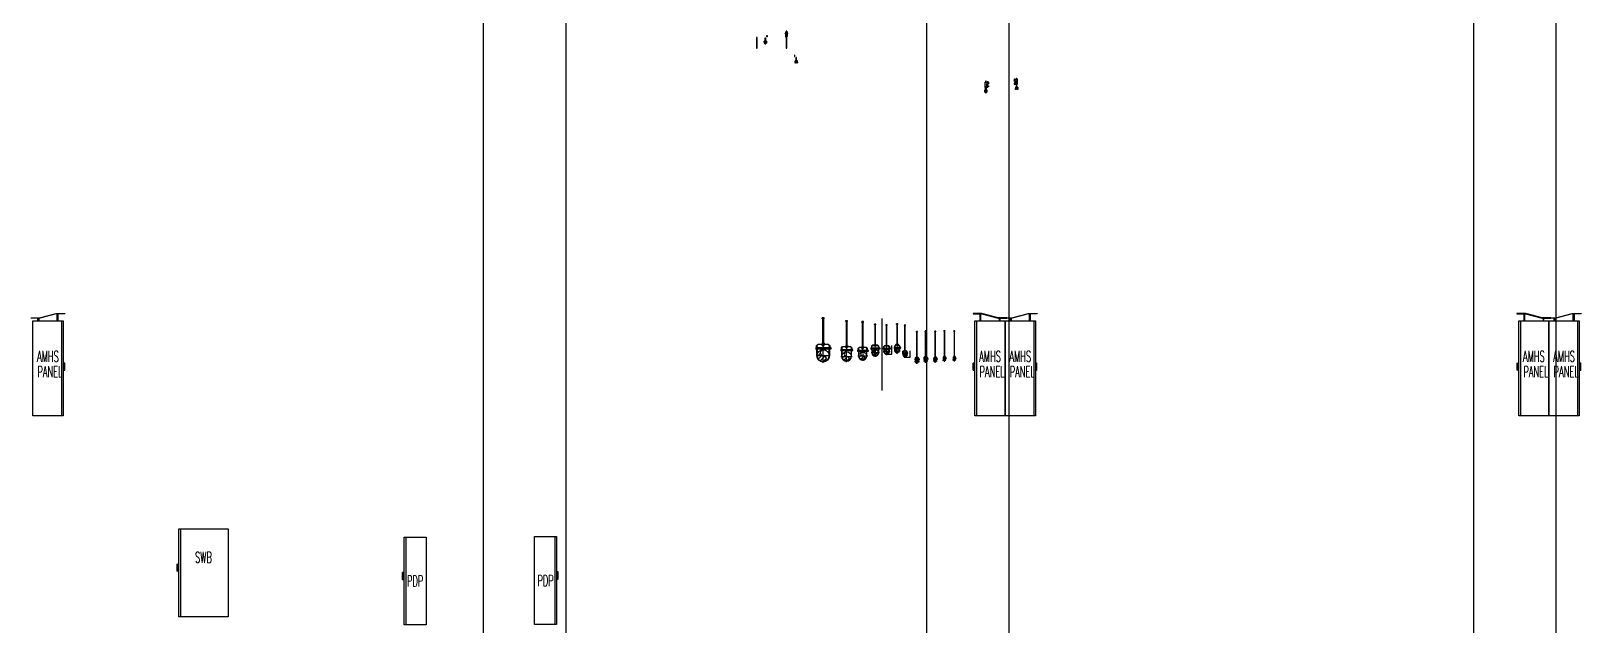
# Model space of a CAD drawing. Header units: millimetres. Extents: x -192235 to 515711, y 45168 to 947868.
# Drawn here: x 149317 to 177533, y 621536 to 632348 of the extents above; entities that cross this region are included whole.
import ezdxf
from ezdxf.enums import TextEntityAlignment as Align

# ---------------------------------------------------------------- set-up
doc = ezdxf.new("R2010")
doc.units = ezdxf.units.MM
doc.header["$LTSCALE"] = 1000
doc.header["$PDMODE"] = 1
for name, pattern in [('CENTER', [50.8, 31.75, -6.35, 6.35, -6.35]), ('CENTER2', [1.125, 0.75, -0.125, 0.125, -0.125]), ('YFM1P-短$0$$0$CENTER2', [1.125, 0.75, -0.125, 0.125, -0.125]), ('YFM1P-短$0$BORDER2', [0.875, 0.25, -0.125, 0.25, -0.125, 0, -0.125]), ('YFM1P-短$0$CENTER', [2, 1.25, -0.25, 0.25, -0.25]), ('YFM1P-短$0$CENTER2', [1.125, 0.75, -0.125, 0.125, -0.125]), ('YFM1P-短$0$HIDDEN', [9.525, 6.35, -3.175])]:
    doc.linetypes.add(name, pattern=pattern)
for name, color, linetype in [('e-eq-100P', 4, 'Continuous'), ('e-eq-PDP', 10, 'Continuous'), ('e-eq-SWB', 130, 'Continuous'), ('F-SK-CEN', 1, 'CENTER2'), ('F-SK-LINE2', 2, 'Continuous'), ('F-SK-LINE3', 100, 'Continuous'), ('F-SK-LINE4', 140, 'Continuous'), ('F-SK-LINE6', 200, 'Continuous'), ('F-SK-TXT', 4, 'Continuous'), ('F-SK-UP-QR-T68-K8.1', 40, 'Continuous'), ('M-PIPE', 3, 'Continuous'), ('MPPIPE', 100, 'Continuous'), ('SM-SEC-Cm$0$SUPPORT', 2, 'Continuous'), ('SUPPORT', 2, 'Continuous'), ('X-F2-L30-FS-EQ$0$F-SK-DN-QR-T68-K8.1', 200, 'Continuous'), ('X-F2-L30-FS-EQ$0$F-SK-JOINT', 100, 'Continuous'), ('YFM1P-短$0$$0$14P5-CSH-3-402-B$0$SH-TEXT', 4, 'Continuous'), ('YFM1P-短$0$$0$C-DCC', 1, 'Continuous'), ('YFM1P-短$0$$0$M-DCC-STEEL', 220, 'Continuous'), ('YFM1P-短$0$$0$M-DIM', 3, 'Continuous'), ('YFM1P-短$0$$0$M-FOUN', 252, 'Continuous'), ('YFM1P-短$0$$0$M-PIPE-CHWR20', 110, 'Continuous'), ('YFM1P-短$0$$0$M-PIPE-CHWS12', 130, 'Continuous'), ('YFM1P-短$0$$0$M-PIPE-CHWS12_CL', 132, 'YFM1P-短$0$$0$CENTER2'), ('YFM1P-短$0$$0$U-PCW-V', 2, 'Continuous'), ('YFM1P-短$0$14P5-CSH-3-402-B$0$SH-TEXT', 4, 'Continuous'), ('YFM1P-短$0$A-WALL-IN.200K', 7, 'Continuous'), ('YFM1P-短$0$C-DCC', 1, 'Continuous'), ('YFM1P-短$0$DIVIDER-垂直', 2, 'YFM1P-短$0$BORDER2'), ('YFM1P-短$0$Door', 7, 'Continuous'), ('YFM1P-短$0$E-BWY-EQPM-N4', 40, 'Continuous'), ('YFM1P-短$0$E-XTR', 4, 'Continuous'), ('YFM1P-短$0$FS-LINE', 10, 'Continuous'), ('YFM1P-短$0$L-ROAD', 7, 'Continuous'), ('YFM1P-短$0$M-CWTR-VAVE', 2, 'Continuous'), ('YFM1P-短$0$M-DCC-STEEL', 220, 'Continuous'), ('YFM1P-短$0$M-DIM', 3, 'Continuous'), ('YFM1P-短$0$M-FOUN', 252, 'Continuous'), ('YFM1P-短$0$M-HVAC-CMDUCT', 150, 'Continuous'), ('YFM1P-短$0$M-PIPE-CHWR20', 110, 'Continuous'), ('YFM1P-短$0$M-PIPE-CHWR20_CL', 111, 'YFM1P-短$0$CENTER'), ('YFM1P-短$0$M-PIPE-CHWS12', 130, 'Continuous'), ('YFM1P-短$0$M-PIPE-CHWS12_CL', 132, 'YFM1P-短$0$CENTER2'), ('YFM1P-短$0$M-PIPE-VAVE', 2, 'Continuous'), ('YFM1P-短$0$M-PIPE-VENT', 10, 'Continuous'), ('YFM1P-短$0$man', 7, 'Continuous'), ('YFM1P-短$0$MPPIPE', 100, 'Continuous'), ('YFM1P-短$0$S-BEAM', 7, 'Continuous'), ('YFM1P-短$0$S-BEAM-SHOW.200K', 7, 'Continuous'), ('YFM1P-短$0$S-BEAM.200K', 7, 'Continuous'), ('YFM1P-短$0$S-COL', 7, 'Continuous'), ('YFM1P-短$0$S-COL.200K', 7, 'Continuous'), ('YFM1P-短$0$S-FNDN', 7, 'Continuous'), ('YFM1P-短$0$S-SLAB-SHOW.200K', 7, 'Continuous'), ('YFM1P-短$0$S-SLAB.200K', 7, 'Continuous'), ('YFM1P-短$0$S-WALL', 7, 'Continuous'), ('YFM1P-短$0$SM-SEC-Cm$0$SUPPORT', 2, 'Continuous'), ('YFM1P-短$0$SUPPORT', 2, 'Continuous'), ('YFM1P-短$0$U-ELE', 2, 'Continuous'), ('YFM1P-短$0$U-PCW-V', 2, 'Continuous'), ('YFM1P-短$0$U-TXT', 3, 'Continuous')]:
    doc.layers.add(name, color=color, linetype=linetype)
doc.styles.add('aa-txt', font='simplex.shx', dxfattribs={"width": 0.7, "bigfont": 'chineset.shx'})
doc.styles.add('X-F2-L30-FS-EQ$0$aa-txt', font='isocp.shx', dxfattribs={"bigfont": 'chineset.shx'})
doc.styles.add('YFM1P-短$0$$0$14P5-CSH-3-402-B$0$AA-TXT', font='simplex.shx', dxfattribs={"width": 0.8, "bigfont": 'CHINA.shx'})
doc.styles.add('YFM1P-短$0$$0$aa-txt', font='simplex.shx', dxfattribs={"width": 0.8, "bigfont": 'chineset.shx'})
doc.styles.add('YFM1P-短$0$14P5-CSH-3-402-B$0$AA-TXT', font='simplex.shx', dxfattribs={"width": 0.8, "bigfont": 'CHINA.shx'})
doc.styles.add('YFM1P-短$0$aa-txt', font='simplex.shx', dxfattribs={"width": 0.8, "bigfont": 'chineset.shx'})
doc.styles.add('YFM1P-短$0$dim-txt', font='isocp.shx', dxfattribs={"width": 0.7, "bigfont": 'chineset.shx'})
doc.styles.add('YFM1P-短$0$KANJI', font='MONOTXT', dxfattribs={"bigfont": 'BIGFONT'})
doc.dimstyles.new('YFM1P-短$0$$0$50-DIM', dxfattribs={"dimscale": 50, "dimtxt": 2, "dimasz": 0.8, "dimexe": 1, "dimexo": 1, "dimgap": 0.5, "dimtad": 1, "dimdec": 0, "dimdsep": 46, "dimtxsty": 'YFM1P-短$0$$0$aa-txt', "dimblk": 'YFM1P-短$0$$0$DOT', "dimcen": 5, "dimclrd": 256, "dimclre": 256, "dimclrt": 256, "dimadec": 0, "dimazin": 0, "dimtfac": 1, "dimtdec": 0, "dimtix": 1, "dimtmove": 2, "dimatfit": 3, "dimldrblk": 'YFM1P-短$0$$0$DOT', "dimfxl": 1, "dimtolj": 1, "dimtzin": 0, "dimarcsym": 0})
doc.dimstyles.new('YFM1P-短$0$100-DIM', dxfattribs={"dimscale": 1000, "dimtxt": 0.2, "dimasz": 0.1, "dimexe": 0.1, "dimexo": 0.1, "dimgap": 0.05, "dimtad": 1, "dimdec": 0, "dimzin": 3, "dimdsep": 46, "dimtxsty": 'YFM1P-短$0$aa-txt', "dimblk1": 'YFM1P-短$0$DOT', "dimblk2": 'YFM1P-短$0$DOT', "dimsah": 1, "dimcen": 0, "dimclrd": 256, "dimclre": 256, "dimclrt": 256, "dimadec": 0, "dimazin": 0, "dimtfac": 1, "dimtdec": 0, "dimtix": 1, "dimtmove": 2, "dimatfit": 3, "dimldrblk": 'YFM1P-短$0$DOT', "dimfxl": 1, "dimtvp": 1, "dimtolj": 1, "dimtzin": 0, "dimarcsym": 0})
doc.dimstyles.new('YFM1P-短$0$50-DIM', dxfattribs={"dimscale": 50, "dimtxt": 2, "dimasz": 0.8, "dimexe": 1, "dimexo": 1, "dimgap": 0.5, "dimtad": 1, "dimdec": 0, "dimdsep": 46, "dimtxsty": 'YFM1P-短$0$aa-txt', "dimblk": 'YFM1P-短$0$DOT', "dimcen": 5, "dimclrd": 256, "dimclre": 256, "dimclrt": 256, "dimadec": 0, "dimazin": 0, "dimtfac": 1, "dimtdec": 0, "dimtix": 1, "dimtmove": 2, "dimatfit": 3, "dimldrblk": 'YFM1P-短$0$DOT', "dimfxl": 1, "dimtolj": 1, "dimtzin": 0, "dimarcsym": 0})
pattern_1 = [(270, (-2113.02, 5055.3472), (3.75, 1e-15), [])]
pattern_2 = [(90, (2346.9847, -4890.3472), (-3.75, -1e-15), [])]
pattern_3 = [(0, (86092.45, -2), (0, 6.985), [5.08, -1.905]), (90, (86092.45, -2), (-6.985, 4e-16), [5.08, -1.905])]
pattern_4 = [(0, (-83347.067, -5.657), (0, 6.985), [5.08, -1.905]), (90, (-83347.067, -5.657), (-6.985, 4e-16), [5.08, -1.905])]
pattern_5 = [(0, (3366.5036, -7.657), (0, 6.985), [5.08, -1.905]), (90, (3366.5036, -7.657), (-6.985, 4e-16), [5.08, -1.905])]
pattern_6 = [(0, (47762.859, -5.657), (0, 6.985), [5.08, -1.905]), (90, (47762.859, -5.657), (-6.985, 4e-16), [5.08, -1.905])]

# ---------------------------------------------------------------- blocks, each defined once
blk = doc.blocks.new('Nut-M10')
for p, q in [((-9, 3), (-11, 2)), ((-11, 2), (-11, 1)), ((-10, 2), (10, 2)), ((-10, 0), (10, 0)), ((-9, 9), (-9, 3)), ((6, 10), (-6, 10)), ((-4, 9), (-4, 3)), ((4, 3), (4, 9)), ((9, 9), (9, 3)), ((9, 3), (11, 2)), ((11, 2), (11, 1))]:
    blk.add_line(p, q)
for centre, radius, start, end in [((-10, 2), 0.5, 90, 180), ((-10, 1), 0.5, 180, 270), ((-6, 7), 3.33, 49.441, 130.559), ((-6, 5), 3.33, 229.441, 310.559), ((0, -2), 12.1, 69.065, 110.935), ((0, 14), 12.1, 249.065, 290.935), ((6, 7), 3.33, 49.441, 130.559), ((6, 5), 3.33, 229.441, 310.559), ((10, 2), 0.5, 0, 90), ((10, 1), 0.5, 270, 0)]:
    blk.add_arc(centre, radius, start, end)
blk = doc.blocks.new('Nut-M8')
for p, q in [((-9, 2), (9, 2)), ((-8, 2), (-9, 2)), ((-9, 1), (-9, 0)), ((-9, 0), (9, 0)), ((-8, 7), (-8, 2)), ((6, 8), (-6, 8)), ((-4, 7), (-4, 2)), ((4, 2), (4, 7)), ((8, 7), (8, 2)), ((8, 2), (9, 2)), ((9, 1), (9, 0))]:
    blk.add_line(p, q)
for centre, radius, start, end in [((-9, 1), 0.4, 90, 180), ((-9, 0), 0.4, 180, 270), ((-6, 5), 3.03, 51.7868, 128.2132), ((-6, 5), 3.03, 231.7868, 308.2132), ((0, -3), 11.2, 70.3471, 109.6529), ((0, 13), 11.2, 250.3471, 289.6529), ((6, 5), 3.03, 51.7868, 128.2132), ((6, 5), 3.03, 231.7868, 308.2132), ((9, 1), 0.4, 0, 90), ((9, 0), 0.4, 270, 0)]:
    blk.add_arc(centre, radius, start, end)
blk = doc.blocks.new('HG-S-r')
blk.add_lwpolyline([(-0.5, 0.3), (0, 0.3), (0, -3.5), (-3.5, -3.5), (-3.5, -5.3), (2.5, -5.3), (2.5, 3), (-3.5, 3), (-3.5, 0.3), (-0.5, 0.3), (-0.5, 0), (-3.5, 0), (-3.5, 0.3)])
blk.add_lwpolyline([(0.9, 5), (0.8, 4.9), (0.8, 4), (1.7, 4), (1.7, 4.9), (1.6, 5)], close=True)
at = {"xscale": 0.1, "yscale": 0.1, "zscale": 0.1}
for name, p in [('Nut-M8', (-2.1, 3)), ('Nut-M10', (1.3, 3))]:
    blk.add_blockref(name, p, dxfattribs=at)
at = {"xscale": 0.1, "yscale": 0.1, "zscale": 0.1, "rotation": 180}
for name, p in [('Nut-M8', (-1.5, -5.3)), ('Nut-M10', (1.3, -5.3))]:
    blk.add_blockref(name, p, dxfattribs=at)
blk = doc.blocks.new('HG-S-l')
blk.add_lwpolyline([(0.5, 0.3), (0, 0.3), (0, -3.5), (3.5, -3.5), (3.5, -5.3), (-2.5, -5.3), (-2.5, 3), (3.5, 3), (3.5, 0.3), (0.5, 0.3), (0.5, 0), (3.5, 0), (3.5, 0.3)])
blk.add_lwpolyline([(-1.6, 5), (-1.7, 4.9), (-1.7, 4), (-0.8, 4), (-0.8, 4.9), (-0.9, 5)], close=True)
at = {"xscale": 0.1, "yscale": 0.1, "zscale": 0.1}
for name, p in [('Nut-M10', (-1.3, 3)), ('Nut-M8', (2.1, 3))]:
    blk.add_blockref(name, p, dxfattribs=at)
at = {"xscale": 0.1, "yscale": 0.1, "zscale": 0.1, "rotation": 180}
for name, p in [('Nut-M10', (-1.3, -5.3)), ('Nut-M8', (1.6, -5.3))]:
    blk.add_blockref(name, p, dxfattribs=at)
blk = doc.blocks.new('hg-f')
for points in [[(-1.1, 0), (-2.2, 0), (-2.2, 0.3), (-1.1, 0.3), (-1.1, 3), (1, 3), (1, 0.3), (2.2, 0.3), (2.2, 0), (1, 0), (1, -5.3), (-1.1, -5.3)], [(-0.8, 2.7), (0.8, 2.7), (0.8, -5), (-0.8, -5)], [(-0.4, 5), (-0.5, 4.9), (-0.5, 4), (0.5, 4), (0.5, 4.9), (0.4, 5)], [(-0.5, -5), (0.5, -5), (0.5, 2.7), (-0.5, 2.7)]]:
    blk.add_lwpolyline(points, close=True)
at = {"xscale": 0.1, "yscale": 0.1, "zscale": 0.1}
blk.add_blockref('Nut-M10', (0, 3), dxfattribs=at)
at = {"xscale": 0.1, "yscale": 0.1, "zscale": 0.1, "rotation": 180}
blk.add_blockref('Nut-M10', (0, -5.3), dxfattribs=at)
blk = doc.blocks.new('PDP-L20-l')
at = {"layer": 'e-eq-PDP'}
for p, q in [((30, 1600), (30, 0)), ((-30, 830), (-30, 955)), ((-20, 830), (-20, 955)), ((0, 952.5), (-20, 952.5)), ((0, 947.5), (-20, 947.5))]:
    blk.add_line(p, q, dxfattribs=at)
blk.add_lwpolyline([(0, 1600), (400, 1600), (400, 0), (0, 0)], close=True, dxfattribs=at)
for centre, start, end in [((-25, 955), 0, 180), ((-25, 830), 180, 0)]:
    blk.add_arc(centre, 5, start, end, dxfattribs=at)
at = {"layer": 'e-eq-PDP', "style": 'aa-txt', "width": 0.55}
blk.add_text('PDP', height=200, dxfattribs=at).set_placement((200, 700), align=Align.CENTER)
blk = doc.blocks.new('PDP-L20-r')
at = {"layer": 'e-eq-PDP'}
for p, q in [((370, 1600), (370, 0)), ((400, 952.5), (420, 952.5)), ((400, 947.5), (420, 947.5)), ((420, 830), (420, 955)), ((430, 830), (430, 955))]:
    blk.add_line(p, q, dxfattribs=at)
blk.add_lwpolyline([(0, 1600), (400, 1600), (400, 0), (0, 0)], close=True, dxfattribs=at)
for centre, start, end in [((425, 955), 0, 180), ((425, 830), 180, 0)]:
    blk.add_arc(centre, 5, start, end, dxfattribs=at)
at = {"layer": 'e-eq-PDP', "style": 'aa-txt', "width": 0.55}
blk.add_text('PDP', height=200, dxfattribs=at).set_placement((200, 700), align=Align.CENTER)
blk = doc.blocks.new('SWB-L20-l')
at = {"layer": 'e-eq-SWB'}
for p, q in [((30, 1600), (30, 0)), ((-30, 830), (-30, 955)), ((-20, 830), (-20, 955)), ((0, 952.5), (-20, 952.5)), ((0, 947.5), (-20, 947.5))]:
    blk.add_line(p, q, dxfattribs=at)
blk.add_lwpolyline([(0, 1600), (900, 1600), (900, 0), (0, 0)], close=True, dxfattribs=at)
for centre, start, end in [((-25, 955), 0, 180), ((-25, 830), 180, 0)]:
    blk.add_arc(centre, 5, start, end, dxfattribs=at)
at = {"layer": 'e-eq-SWB', "style": 'aa-txt', "width": 0.55}
blk.add_text('SWB', height=200, dxfattribs=at).set_placement((450, 980), align=Align.CENTER)
blk = doc.blocks.new('AMHS PNL-S-L30-l')
at = {"layer": 'e-eq-100P'}
for p, q in [((520, 1725), (520, 0)), ((550, 952), (570, 952)), ((550, 948), (570, 948)), ((570, 830), (570, 955)), ((580, 830), (580, 955))]:
    blk.add_line(p, q, dxfattribs=at)
for points in [[(124, 1780), (424, 1860), (583, 1860), (583, 1855), (425, 1855), (125, 1775), (-33, 1775), (-33, 1780)], [(0, 1725), (550, 1725), (550, 0), (0, 0)], [(92, 1725), (92, 1775), (108, 1775), (108, 1725), (92, 1725)], [(442, 1725), (442, 1855), (458, 1855), (458, 1725), (442, 1725)]]:
    blk.add_lwpolyline(points, close=True, dxfattribs=at)
for centre, start, end in [((575, 955), 0, 180), ((575, 830), 180, 0)]:
    blk.add_arc(centre, 5, start, end, dxfattribs=at)
at = {"layer": 'e-eq-100P', "style": 'aa-txt', "width": 0.55}
for s, p in [('AMHS', (275, 980)), (' PANEL', (275, 700))]:
    blk.add_text(s, height=200, dxfattribs=at).set_placement(p, align=Align.CENTER)
blk = doc.blocks.new('AMHS PNL-S-L30-r')
at = {"layer": 'e-eq-100P'}
for p, q in [((30, 1725), (30, 0)), ((-30, 830), (-30, 955)), ((-20, 830), (-20, 955)), ((0, 952), (-20, 952)), ((0, 948), (-20, 948))]:
    blk.add_line(p, q, dxfattribs=at)
for points in [[(426, 1780), (126, 1860), (-33, 1860), (-33, 1855), (125, 1855), (425, 1775), (583, 1775), (583, 1780)], [(0, 1725), (550, 1725), (550, 0), (0, 0)], [(108, 1725), (108, 1855), (92, 1855), (92, 1725), (108, 1725)], [(458, 1725), (458, 1775), (442, 1775), (442, 1725), (458, 1725)]]:
    blk.add_lwpolyline(points, close=True, dxfattribs=at)
for centre, start, end in [((-25, 955), 0, 180), ((-25, 830), 180, 0)]:
    blk.add_arc(centre, 5, start, end, dxfattribs=at)
at = {"layer": 'e-eq-100P', "style": 'aa-txt', "width": 0.55}
for s, p in [('AMHS', (275, 980)), (' PANEL', (275, 700))]:
    blk.add_text(s, height=200, dxfattribs=at).set_placement(p, align=Align.CENTER)
blk = doc.blocks.new('Nut-M12')
for p, q in [((-10, 3), (-13, 2)), ((-13, 2), (-13, 1)), ((-12, 2), (12, 2)), ((-12, 0), (12, 0)), ((-10, 11), (-10, 3)), ((8, 12), (-8, 12)), ((-5, 11), (-5, 3)), ((5, 3), (5, 11)), ((10, 11), (10, 3)), ((10, 3), (13, 2)), ((13, 2), (13, 1))]:
    blk.add_line(p, q)
for centre, radius, start, end in [((-12, 2), 0.6, 90, 180), ((-12, 1), 0.6, 180, 270), ((-8, 8), 4.03, 49.8296, 130.1704), ((-8, 6), 4.03, 229.8296, 310.1704), ((0, -3), 14.7, 69.2784, 110.7216), ((0, 17), 14.7, 249.2784, 290.7216), ((8, 8), 4.03, 49.8296, 130.1704), ((8, 6), 4.03, 229.8296, 310.1704), ((12, 2), 0.6, 0, 90), ((12, 1), 0.6, 270, 0)]:
    blk.add_arc(centre, radius, start, end)
blk = doc.blocks.new('Nut-M16')
for p, q in [((-14, 4), (-17, 3)), ((-17, 2), (-17, 1)), ((-16, 3), (16, 3)), ((-16, 0), (16, 0)), ((-14, 15), (-14, 4)), ((10, 16), (-10, 16)), ((-7, 15), (-7, 4)), ((7, 4), (7, 15)), ((14, 15), (14, 4)), ((14, 4), (17, 3)), ((17, 2), (17, 1))]:
    blk.add_line(p, q)
for centre, radius, start, end in [((-16, 2), 0.8, 90, 180), ((-16, 1), 0.8, 180, 270), ((-10, 11), 5.43, 50.3167, 129.6833), ((-10, 9), 5.43, 230.3167, 309.6833), ((0, -4), 19.8, 69.5452, 110.4548), ((0, 23), 19.8, 249.5452, 290.4548), ((10, 11), 5.42, 50.3167, 129.6833), ((10, 9), 5.42, 230.3167, 309.6833), ((16, 2), 0.8, 0, 90), ((16, 1), 0.8, 270, 0)]:
    blk.add_arc(centre, radius, start, end)
blk = doc.blocks.new('Nut-M20')
for p, q in [((-17, 6), (-21, 4)), ((-21, 3), (-21, 1)), ((-20, 4), (20, 4)), ((-20, 0), (20, 0)), ((-17, 18), (-17, 6)), ((13, 20), (-13, 20)), ((-9, 18), (-9, 6)), ((9, 6), (9, 18)), ((17, 18), (17, 6)), ((17, 6), (21, 4)), ((21, 3), (21, 1))]:
    blk.add_line(p, q)
for centre, radius, start, end in [((-20, 3), 1, 90, 180), ((-20, 1), 1, 180, 270), ((-13, 13), 6.66, 49.441, 130.559), ((-13, 11), 6.66, 229.441, 310.559), ((0, -4), 24.2, 69.065, 110.935), ((0, 28), 24.2, 249.065, 290.935), ((13, 13), 6.66, 49.441, 130.559), ((13, 11), 6.66, 229.441, 310.559), ((20, 3), 1, 0, 90), ((20, 1), 1, 270, 0)]:
    blk.add_arc(centre, radius, start, end)
blk = doc.blocks.new('Nut-M6')
for p, q in [((-6, 2), (-7, 1)), ((-7, 1), (-7, 0)), ((-7, 1), (7, 1)), ((-7, 0), (7, 0)), ((-6, 6), (-6, 2)), ((4, 6), (-4, 6)), ((-3, 6), (-3, 2)), ((3, 2), (3, 6)), ((6, 6), (6, 2)), ((6, 2), (7, 1)), ((7, 1), (7, 0))]:
    blk.add_line(p, q)
for centre, radius, start, end in [((-7, 1), 0.3, 90, 180), ((-7, 0), 0.3, 180, 270), ((-4, 4), 2.33, 51.7868, 128.2132), ((-4, 4), 2.33, 231.7868, 308.2132), ((0, -3), 8.58, 70.3471, 109.6529), ((0, 10), 8.58, 250.3471, 289.6529), ((4, 4), 2.33, 51.7868, 128.2132), ((4, 4), 2.33, 231.7868, 308.2132), ((7, 1), 0.3, 0, 90), ((7, 0), 0.3, 270, 0)]:
    blk.add_arc(centre, radius, start, end)
blk = doc.blocks.new('YFM1P-短$0$18P4-DCC-3850-1295-V')
for p, q in [((0, 155), (0, 158)), ((0, 158), (18, 158)), ((0, -13), (0, 155.1)), ((0, 155), (18, 155)), ((5.3, -10), (5.3, 155)), ((12.6, 152.7), (12.6, 155)), ((12.6, -7.7), (12.6, 152.7)), ((18, 158), (18, 152.7)), ((18, 152.7), (18, -0.4)), ((0, -10), (18, -10)), ((18, -13), (0, -13)), ((12.6, -10), (12.6, -7.7)), ((18, -7.7), (18, -13))]:
    blk.add_line(p, q)
for centre in [(9, 149), (9, -4)]:
    blk.add_circle(centre, 8.75)
for centre, start, end in [((9, 149), 90, 270), ((9, 149), 270, 90), ((9, -4), 90, 270), ((9, -4), 270, 90)]:
    blk.add_arc(centre, 3.65, start, end)
blk = doc.blocks.new('YFM1P-短$0$DOT')
at = {"color": 0}
blk.add_line((-1, 0), (1, 0), dxfattribs=at)
at = {"color": 2, "const_width": 0.5}
blk.add_lwpolyline([(-0.25, 0, 1), (0.25, 0, 1)], format="xyb", close=True, dxfattribs=at)
blk = doc.blocks.new('*D1556')
at = {"layer": 'DEFPOINTS', "color": 0, "transparency": 16777216}
for p in [(159634, 465755), (159634, 464045), (159939, 464045)]:
    blk.add_point(p, dxfattribs=at)
at = {"layer": 'YFM1P-短$0$M-FOUN', "lineweight": -2, "transparency": 16777216}
for p, q in [((159734, 465755), (160039, 465755)), ((159939, 465655), (159939, 464145)), ((159734, 464045), (160039, 464045))]:
    blk.add_line(p, q, dxfattribs=at)
at = {"layer": 'YFM1P-短$0$M-FOUN', "lineweight": -2, "transparency": 16777216, "xscale": 100, "yscale": 100, "zscale": 100}
for p, rotation in [((159939, 465755), 90), ((159939, 464045), 270)]:
    blk.add_blockref('YFM1P-短$0$DOT', p, dxfattribs=dict(at, rotation=rotation))
at = {"layer": 'YFM1P-短$0$M-FOUN', "transparency": 16777216, "insert": (159789, 464900), "char_height": 200, "attachment_point": 5, "rotation": 90, "style": 'YFM1P-短$0$aa-txt'}
blk.add_mtext('\\A1;1710', dxfattribs=at)
blk = doc.blocks.new('*D1557')
at = {"layer": 'DEFPOINTS', "color": 0, "transparency": 16777216}
for p in [(145131, 476091), (145657, 476091), (145131, 471200)]:
    blk.add_point(p, dxfattribs=at)
at = {"layer": 'YFM1P-短$0$M-FOUN', "lineweight": -2, "transparency": 16777216}
for p, q in [((145231, 476091), (145757, 476091)), ((145657, 471300), (145657, 475991)), ((145231, 471200), (145757, 471200))]:
    blk.add_line(p, q, dxfattribs=at)
at = {"layer": 'YFM1P-短$0$M-FOUN', "lineweight": -2, "transparency": 16777216, "xscale": 100, "yscale": 100, "zscale": 100}
for p, rotation in [((145657, 476091), 89.99999999999999), ((145657, 471200), 270)]:
    blk.add_blockref('YFM1P-短$0$DOT', p, dxfattribs=dict(at, rotation=rotation))
at = {"layer": 'YFM1P-短$0$M-FOUN', "transparency": 16777216, "insert": (145507, 473645), "char_height": 200, "attachment_point": 5, "rotation": 90, "style": 'YFM1P-短$0$aa-txt'}
blk.add_mtext('\\A1;4891', dxfattribs=at)
blk = doc.blocks.new('*D1558')
at = {"layer": 'DEFPOINTS', "color": 0, "transparency": 16777216}
for p in [(159530, 465850), (160470, 465989), (160470, 465850)]:
    blk.add_point(p, dxfattribs=at)
at = {"layer": 'YFM1P-短$0$M-FOUN', "lineweight": -2, "transparency": 16777216}
for p, q in [((159530, 465950), (159530, 466089)), ((159630, 465989), (160370, 465989)), ((160470, 465950), (160470, 466089))]:
    blk.add_line(p, q, dxfattribs=at)
at = {"layer": 'YFM1P-短$0$M-FOUN', "lineweight": -2, "transparency": 16777216, "xscale": 100, "yscale": 100, "zscale": 100, "rotation": 180}
blk.add_blockref('YFM1P-短$0$DOT', (159530, 465989), dxfattribs=at)
at = {"layer": 'YFM1P-短$0$M-FOUN', "lineweight": -2, "transparency": 16777216, "xscale": 100, "yscale": 100, "zscale": 100}
blk.add_blockref('YFM1P-短$0$DOT', (160470, 465989), dxfattribs=at)
at = {"layer": 'YFM1P-短$0$M-FOUN', "transparency": 16777216, "insert": (160000, 466139), "char_height": 200, "attachment_point": 5, "style": 'YFM1P-短$0$aa-txt'}
blk.add_mtext('\\A1;940', dxfattribs=at)
blk = doc.blocks.new('*D1559')
at = {"layer": 'DEFPOINTS', "color": 0, "transparency": 16777216}
for p in [(159118, 465850), (159030, 463950), (159118, 463950)]:
    blk.add_point(p, dxfattribs=at)
at = {"layer": 'YFM1P-短$0$M-FOUN', "lineweight": -2, "transparency": 16777216}
for p, q in [((159018, 465850), (158930, 465850)), ((159030, 465750), (159030, 464050)), ((159018, 463950), (158930, 463950))]:
    blk.add_line(p, q, dxfattribs=at)
at = {"layer": 'YFM1P-短$0$M-FOUN', "lineweight": -2, "transparency": 16777216, "xscale": 100, "yscale": 100, "zscale": 100}
for p, rotation in [((159030, 465850), 90), ((159030, 463950), 270)]:
    blk.add_blockref('YFM1P-短$0$DOT', p, dxfattribs=dict(at, rotation=rotation))
at = {"layer": 'YFM1P-短$0$M-FOUN', "transparency": 16777216, "insert": (158880, 464900), "char_height": 200, "attachment_point": 5, "rotation": 90, "style": 'YFM1P-短$0$aa-txt'}
blk.add_mtext('\\A1;1900', dxfattribs=at)
blk = doc.blocks.new('YFM1P-短$0$球閥-65-T')
at = {"color": 1}
for p, q in [((-50, 0), (-112, 0)), ((-25, 0), (25, 0)), ((0, 50), (0, 177)), ((0, -25), (0, 25)), ((50, 0), (112, 0)), ((0, -50), (0, -112))]:
    blk.add_line(p, q, dxfattribs=at)
at = {"color": 0}
for p, q in [((-53, 97), (-53, 89)), ((-51, 99), (51, 99)), ((-30, 88), (-51, 88)), ((24, 109), (-42, 109)), ((-42, 109), (-42, 105)), ((24, 105), (-42, 105)), ((-20, 101), (-20, 105)), ((20, 103), (-20, 103)), ((-20, 101), (20, 101)), ((-17, 111), (-17, 141)), ((-5, 110), (-14, 110)), ((-10, 110), (-14, 110)), ((-14, 109), (-14, 110)), ((13, 142), (-13, 142)), ((9, 142), (-9, 142)), ((-8, 111), (-8, 141)), ((10, 110), (5, 110)), ((8, 111), (8, 141)), ((14, 110), (10, 110)), ((14, 109), (14, 110)), ((17, 111), (17, 141)), ((20, 101), (20, 105)), ((24, 113), (41, 113)), ((24, 113), (24, 103)), ((24, 103), (41, 103)), ((27, 103), (27, 99)), ((29, 88), (51, 88)), ((34, 88), (34, 86)), ((34, 86), (47, 86)), ((34, 86), (35, 85)), ((35, 85), (46, 85)), ((38, 103), (38, 99)), ((41, 113), (41, 103)), ((46, 85), (47, 86)), ((47, 88), (47, 86)), ((53, 97), (53, 89)), ((200, 140), (200, 156))]:
    blk.add_line(p, q, dxfattribs=at)
at = {"color": 0, "linetype": 'Continuous'}
for p, q in [((-18, 139), (-18, 160)), ((-18, 143), (-18, 139)), ((-18, 140), (-17, 141)), ((-18, 139), (-18, 140)), ((-18, 140), (-18, 140)), ((-18, 139), (-18, 139)), ((-18, 138), (-18, 139)), ((-18, 139), (-18, 139)), ((-18, 139), (-18, 139)), ((-18, 139), (-18, 139)), ((-18, 139), (-18, 139)), ((-18, 139), (-18, 139)), ((-18, 139), (-18, 139)), ((-17, 138), (-18, 138)), ((-17, 141), (-16, 142)), ((-17, 141), (-17, 141)), ((-17, 141), (-17, 141)), ((-17, 138), (-17, 138)), ((-17, 138), (-17, 138)), ((-16, 138), (-17, 138)), ((-17, 138), (-17, 138)), ((-16, 162), (-16, 142)), ((-3, 162), (-16, 162)), ((-16, 142), (-15, 142)), ((-15, 139), (-16, 138)), ((-16, 138), (-16, 138)), ((-15, 142), (-14, 142)), ((-14, 139), (-15, 139)), ((-15, 139), (-15, 139)), ((-15, 139), (-15, 139)), ((-14, 139), (-14, 143)), ((-14, 143), (14, 143)), ((14, 142), (-14, 142)), ((-14, 142), (14, 142)), ((-14, 142), (-14, 142)), ((14, 139), (-14, 139)), ((-14, 139), (-14, 139)), ((-14, 139), (-14, 139)), ((-2, 162), (-3, 162)), ((-3, 162), (-3, 162)), ((-3, 162), (-3, 162)), ((-3, 162), (-3, 162)), ((-3, 162), (-3, 162)), ((-2, 162), (-2, 162)), ((-2, 162), (-2, 162)), ((-1, 162), (-2, 162)), ((-1, 162), (-1, 162)), ((0, 162), (-1, 162)), ((1, 162), (0, 162)), ((0, 162), (0, 162)), ((1, 162), (1, 162)), ((2, 162), (1, 162)), ((3, 162), (2, 162)), ((2, 162), (2, 162)), ((16, 162), (3, 162)), ((3, 162), (3, 162)), ((3, 162), (3, 162)), ((3, 162), (3, 162)), ((3, 162), (3, 162)), ((14, 143), (14, 139)), ((14, 142), (15, 142)), ((15, 139), (14, 139)), ((14, 139), (14, 139)), ((14, 139), (14, 139)), ((15, 142), (16, 142)), ((15, 139), (15, 139)), ((16, 138), (15, 139)), ((16, 142), (16, 162)), ((16, 142), (17, 141)), ((16, 138), (16, 138)), ((17, 138), (16, 138)), ((17, 141), (17, 141)), ((17, 141), (18, 140)), ((17, 141), (17, 141)), ((17, 138), (17, 138)), ((17, 138), (17, 138)), ((17, 138), (17, 138)), ((18, 138), (17, 138)), ((18, 160), (18, 139)), ((200, 156), (18, 156)), ((18, 139), (18, 143)), ((200, 140), (18, 140)), ((18, 140), (18, 139)), ((18, 140), (18, 140)), ((18, 139), (18, 139)), ((18, 139), (18, 138)), ((18, 139), (18, 139)), ((18, 139), (18, 139)), ((18, 139), (18, 139)), ((18, 139), (18, 139)), ((18, 139), (18, 139)), ((18, 139), (18, 139))]:
    blk.add_line(p, q, dxfattribs=at)
for centre, radius in [((0, 0), 87.5), ((0, 135), 2.93), ((0, 135), 2.39)]:
    blk.add_circle(centre, radius, dxfattribs=at)
at = {"color": 0}
blk.add_circle((0, 0), 36.5, dxfattribs=at)
for centre, radius, start, end in [((-51, 97), 1.8, 90, 180), ((-51, 89), 1.8, 180, 270), ((-30, 84), 3.38, 69.023, 90), ((-13, 132), 10.1, 65.5673, 114.4327), ((-13, 120), 10.1, 245.5673, 294.4327), ((0, 103), 39, 77.6432, 102.3568), ((0, 149), 39, 257.6432, 263.3485), ((0, 149), 39, 276.6515, 282.3568), ((13, 132), 10.1, 65.5673, 114.4327), ((13, 120), 10.1, 245.5673, 294.4327), ((29, 83), 4.51, 90, 94.2262), ((51, 97), 1.8, 0, 90), ((51, 89), 1.8, 270, 0)]:
    blk.add_arc(centre, radius, start, end, dxfattribs=at)
at = {"color": 0, "linetype": 'Continuous'}
for centre, radius, start, end in [((-16, 160), 1.8, 90, 180), ((-17, 143), 0.902, 180, 270), ((16, 160), 1.8, 0, 90), ((17, 143), 0.902, 270, 0)]:
    blk.add_arc(centre, radius, start, end, dxfattribs=at)
at = {"color": 0, "linetype": 'Continuous', "extrusion": (1e-16, 1, 0)}
for centre, start, end in [((14, 0, 143), 0, 90), ((-14, 0, 143), 90, 180)]:
    blk.add_arc(centre, 4.51, start, end, dxfattribs=at)
at = {"color": 0, "linetype": 'Continuous', "extrusion": (-1e-16, -1, 0)}
for centre, start, end in [((-14, 0, -142), 90, 180), ((14, 0, -142), 0, 90)]:
    blk.add_arc(centre, 3.61, start, end, dxfattribs=at)
at = {"color": 0, "linetype": 'Continuous', "extrusion": (-0.892945, -0.351839, -0.280818)}
blk.add_arc((-135, -10, -34), 2.81, 213.292, 282.5279, dxfattribs=at)
at = {"color": 0, "linetype": 'Continuous', "extrusion": (1, -1e-16, 0)}
for centre in [(143, 0, -14), (143, 0, 14)]:
    blk.add_arc(centre, 0.902, 90, 180, dxfattribs=at)
at = {"color": 0, "linetype": 'Continuous', "extrusion": (-1, -3e-16, -3e-16)}
for centre in [(-139, 0, 14), (-139, 0, -14)]:
    blk.add_arc(centre, 2.71, 180, 90, dxfattribs=at)
at = {"color": 0, "linetype": 'Continuous', "extrusion": (-0.892945, 0.351839, 0.280818)}
blk.add_arc((-135, -10, 34), 2.81, 213.292, 282.5279, dxfattribs=at)
blk = doc.blocks.new('YFM1P-短$0$DCC-2400-1850-扇60')
at = {"linetype": 'ByBlock', "lineweight": -2, "ltscale": 0.5}
h = blk.add_hatch(dxfattribs=at)
h.set_pattern_fill('LINE', color=0, scale=300, angle=450, style=0)
h.set_pattern_definition(pattern_2)
edge = h.paths.add_edge_path()
edge.add_line((5.6, 124), (5.6, 165))
edge.add_line((5.6, 165), (86.6, 165))
edge.add_ellipse((85.8, 66.1), major_axis=(69.9, 69.9), ratio=1, start_angle=44.5434, end_angle=99.1887)
h = blk.add_hatch(dxfattribs=at)
h.set_pattern_fill('LINE', color=0, scale=300, angle=450, style=0)
h.set_pattern_definition(pattern_1)
edge = h.paths.add_edge_path()
edge.add_line((228.3, 41), (228.3, 0))
edge.add_line((228.3, 0), (147.4, 0))
edge.add_ellipse((148.2, 98.9), major_axis=(-69.9, 69.9), ratio=1, start_angle=134.5434, end_angle=189.1887)
at = {"color": 0, "linetype": 'ByBlock', "lineweight": -2, "ltscale": 0.5}
for p, q in [((-1.8, 168), (234.7, 168)), ((-1.8, 168), (-1.8, -3)), ((3.2, 168), (3.2, -3)), ((3.2, 165), (230.7, 165)), ((230.7, 168), (230.7, -3)), ((234.7, -3), (234.7, 168)), ((243.9, -3), (243.9, 168)), ((247.3, 168), (247.3, -3)), ((230.7, 0), (3.2, 0)), ((-1.8, -3), (234.7, -3))]:
    blk.add_line(p, q, dxfattribs=at)
for p, q in [((234.7, 168), (256.2, 168)), ((256.2, 167.7), (256.2, 168)), ((256.2, 14.8), (256.2, 150.2)), ((234.7, -3), (256.2, -3)), ((256.2, -3), (256.2, -2.7))]:
    blk.add_line(p, q)
at = {"linetype": 'Continuous'}
for centre, radius in [((256.2, 159), 8.75), ((256.2, 159), 3.65), ((256.2, 6), 8.75), ((256.2, 6), 3.65)]:
    blk.add_circle(centre, radius, dxfattribs=at)
blk = doc.blocks.new('YFM1P-短$0$Man-170-C')
for points in [[(18, 67.3), (18, 66.4), (18, 59.6), (18, 54.4), (18, 45.6), (19.6, 42.8), (19.6, 36), (19.6, 26.8), (19.6, 20.8), (21.6, 17.6), (22, 12.4), (20.4, 10), (15.6, 9.6), (11.2, 7.6), (6.4, 10.4), (3.6, 16), (1.2, 22.8), (2.4, 37.6), (1.2, 52.4), (-2, 70.4), (-2, 77.6), (-2, 74), (-1.2, 66.8), (0, 53.6), (-1.2, 51.6), (-2.4, 50), (-6, 41.6), (-7.2, 35.2), (-8, 25.2), (-8.8, 20.8), (-6.4, 14.4), (-7.6, 9.6), (-11.2, 8.8), (-16.4, 8.8), (-21.6, 8.8), (-24.8, 10.8), (-22.8, 16.4), (-22.4, 21.2), (-22.4, 27.6), (-19.6, 36), (-20.4, 43.6), (-19.2, 53.6), (-19.2, 57.2), (-17.2, 64.8), (-16.8, 70.8), (-16.8, 72.4), (-14, 84.8), (-12.8, 88.8), (-14, 93.2), (-15.6, 97.6), (-16, 102), (-16, 108.7), (-16, 115.1), (-14, 120.7), (-16.8, 110.3), (-16.8, 107.9), (-16, 102.8), (-17.6, 102.8), (-25.2, 102.8), (-27.6, 102.4), (-30.8, 101.6), (-33.6, 101.6), (-36, 101.2), (-39.2, 102), (-41.2, 103.2), (-42.4, 103.5), (-44, 105.9), (-44, 108.3), (-42.8, 112.3), (-40.8, 113.9), (-39.2, 113.9), (-36.4, 114.3), (-34, 113.1), (-23.2, 113.9), (-23.2, 115.5), (-22.8, 117.5), (-20.4, 118.7), (-20.4, 121.5), (-19.2, 123.5), (-17.2, 128.7), (-17.2, 131.1), (-14.8, 136.3), (-9.6, 138.3), (-8.8, 142.7), (-10, 149.9), (-11.6, 159.5), (-11.6, 163.1), (-8.8, 167.5), (0, 170), (9.6, 166.3), (11.2, 162.3), (12, 150.7), (11.6, 142.7), (14, 140.3), (20, 136.1), (23.9, 131.4), (30, 110), (30, 103.2), (28, 89.6), (23.7, 78.2), (21.9, 72.1), (21.6, 67.9), (16.8, 66.8), (13.6, 70.8), (15.2, 76), (13.2, 74.4), (12, 76), (17.3, 81.3), (19.3, 89.1), (20, 95.6), (21.6, 97.2), (20.8, 103.5), (18.4, 109.5), (16.8, 117.1), (16.8, 121.9), (17.2, 123.5)], [(-8.4, 158.2), (-1.2, 159.1), (2.4, 159.1), (6.4, 159.5), (7.6, 159.9), (4.4, 162.7), (2, 162.7), (-5.2, 161.9), (-8.4, 159.1), (-8.4, 155.1), (-7.2, 151.1), (-6.4, 148.3), (-6.4, 146.3), (0.8, 144.7), (5.2, 145.9), (8.8, 146.7), (9.2, 153.5), (7.6, 159.9)], [(-42.9, 112), (-45.9, 113.2), (-48.7, 112), (-51.9, 112.4), (-54.3, 110.8), (-53.8, 107.9), (-52.3, 105.7), (-50.3, 104.4), (-47.9, 102), (-43.9, 102.8), (-41.1, 103.1)], [(-9.8, 138.2), (0.8, 136.7), (4.4, 136.7), (8, 136.7), (10.8, 138.3), (13.9, 140.4)], [(-4.7, 137.5), (-1.2, 135.1), (0.4, 131.9), (1.6, 127.9), (1.6, 120.3), (1.6, 115.1), (1.6, 107.1), (1.2, 101.6), (2.4, 98.8), (1.6, 95.2), (1.6, 93.6), (0.8, 90.8)], [(6.1, 136.7), (4, 133.9), (3.2, 130.7), (1.6, 126.7)], [(19.2, 88.2), (16.8, 87.6), (10, 88.4), (5.6, 87.6), (-0.4, 87.2), (-4.8, 86.8), (-9.6, 86.8), (-13.1, 87.7)], [(-12.8, 89.2), (-4.8, 88), (0.8, 88.8), (5.6, 89.2), (8.8, 89.2), (14.8, 88.8), (18.8, 88.8), (19.3, 88.8)], [(21.5, 97.1), (21.6, 97.4)], [(-20.1, 8.8), (-21.2, 5.6), (-22, 2.4), (-21.2, 1.2), (-20.4, 0.8), (-18.4, 0), (-14.8, 0), (-11.2, 0), (-8, 0), (-7.6, 3.6), (-9, 9.3)], [(7.6, 9.7), (6.8, 5.6), (6.8, 2.8), (9.2, 1.2), (11.6, 0.4), (14.8, 0), (18.4, 0.8), (20.8, 1.6), (21.6, 6.8), (20.3, 10)]]:
    blk.add_lwpolyline(points)
blk = doc.blocks.new('YFM1P-短$0$Man-R-170-C')
at = {"xscale": -1}
blk.add_blockref('YFM1P-短$0$Man-170-C', (0, 0), dxfattribs=at)
at = {"style": 'YFM1P-短$0$aa-txt', "width": 0.7}
blk.add_text('UIS-170', height=4, dxfattribs=at).set_placement((0, 110), align=Align.CENTER)
blk = doc.blocks.new('YFM1P-短$0$$0$DCC-2400-1850-扇60')
at = {"linetype": 'ByBlock', "lineweight": -2, "ltscale": 0.5}
h = blk.add_hatch(dxfattribs=at)
h.set_pattern_fill('LINE', color=0, scale=300, angle=450, style=0)
h.set_pattern_definition(pattern_2)
edge = h.paths.add_edge_path()
edge.add_line((5.6, 124), (5.6, 165))
edge.add_line((5.6, 165), (86.6, 165))
edge.add_ellipse((85.8, 66.1), major_axis=(69.9, 69.9), ratio=1, start_angle=44.5434, end_angle=99.1887)
h = blk.add_hatch(dxfattribs=at)
h.set_pattern_fill('LINE', color=0, scale=300, angle=450, style=0)
h.set_pattern_definition(pattern_1)
edge = h.paths.add_edge_path()
edge.add_line((228.3, 41), (228.3, 0))
edge.add_line((228.3, 0), (147.4, 0))
edge.add_ellipse((148.2, 98.9), major_axis=(-69.9, 69.9), ratio=1, start_angle=134.5434, end_angle=189.1887)
at = {"color": 0, "linetype": 'ByBlock', "lineweight": -2, "ltscale": 0.5}
for p, q in [((-1.8, 168), (234.7, 168)), ((-1.8, 168), (-1.8, -3)), ((3.2, 168), (3.2, -3)), ((3.2, 165), (230.7, 165)), ((230.7, 168), (230.7, -3)), ((234.7, -3), (234.7, 168)), ((243.9, -3), (243.9, 168)), ((247.3, 168), (247.3, -3)), ((230.7, 0), (3.2, 0)), ((-1.8, -3), (234.7, -3))]:
    blk.add_line(p, q, dxfattribs=at)
for p, q in [((234.7, 168), (256.2, 168)), ((256.2, 167.7), (256.2, 168)), ((256.2, 14.8), (256.2, 150.2)), ((234.7, -3), (256.2, -3)), ((256.2, -3), (256.2, -2.7))]:
    blk.add_line(p, q)
at = {"linetype": 'Continuous'}
for centre, radius in [((256.2, 159), 8.75), ((256.2, 159), 3.65), ((256.2, 6), 8.75), ((256.2, 6), 3.65)]:
    blk.add_circle(centre, radius, dxfattribs=at)
blk = doc.blocks.new('YFM1P-短$0$$0$BV-03-S')
at = {"layer": 'YFM1P-短$0$$0$U-PCW-V'}
for p, q in [((-4.3, 18), (14.9, 18)), ((-4.3, 16.5), (14.9, 16.5)), ((7.6, 4), (3, 4)), ((4.8, 15.5), (4.8, 16.5)), ((4.8, 15.5), (5.8, 15.5)), ((4.8, 0.3), (5.1, 0.5)), ((4.8, -0.3), (4.8, 0.3)), ((5.1, 4), (5.1, 15.5)), ((5.1, 0.5), (5.5, 0.5)), ((5.5, 4), (5.5, 15.5)), ((5.8, 0.3), (5.5, 0.5)), ((5.8, 15.5), (5.8, 16.5)), ((5.8, -0.3), (5.8, 0.3)), ((7.6, -4), (3, -4)), ((4.8, -0.3), (5.1, -0.5)), ((5.1, -0.5), (5.5, -0.5)), ((5.8, -0.3), (5.5, -0.5))]:
    blk.add_line(p, q, dxfattribs=at)
for points in [[(0.6, 5.4), (0, 5.4), (0, -5.4), (0.6, -5.4)], [(3, -9.4), (3, 9.4), (0.6, 9.4), (0.6, -9.4), (3, -9.4)], [(7.6, -9.4), (7.6, 9.4), (10, 9.4), (10, -9.4), (7.6, -9.4)], [(10, 5.4), (10.6, 5.4), (10.6, -5.4), (10, -5.4)]]:
    blk.add_lwpolyline(points, dxfattribs=at)
blk.add_circle((5.3, 0), 0.272, dxfattribs=at)
for centre, start, end in [((-3.8, 17.3), 126.8699, 233.1301), ((14.4, 17.3), 306.8699, 53.1301)]:
    blk.add_arc(centre, 0.937, start, end, dxfattribs=at)
blk = doc.blocks.new('YFM1P-短$0$$0$DOT')
at = {"color": 0}
blk.add_line((-1, 0), (1, 0), dxfattribs=at)
at = {"color": 2, "const_width": 0.5}
blk.add_lwpolyline([(-0.25, 0, 1), (0.25, 0, 1)], format="xyb", close=True, dxfattribs=at)
blk = doc.blocks.new('*D1552')
at = {"layer": 'DEFPOINTS', "color": 0, "transparency": 16777216}
for p in [(191880, 465302), (192110, 465302), (191880, 465152)]:
    blk.add_point(p, dxfattribs=at)
at = {"layer": 'YFM1P-短$0$$0$M-DIM', "lineweight": -2, "transparency": 16777216}
for p, q in [((191930, 465302), (192160, 465302)), ((192110, 465342), (192110, 465382)), ((192110, 465152), (192110, 465302)), ((191930, 465152), (192160, 465152)), ((192110, 465112), (192110, 465072))]:
    blk.add_line(p, q, dxfattribs=at)
at = {"layer": 'YFM1P-短$0$$0$M-DIM', "lineweight": -2, "transparency": 16777216, "xscale": 40, "yscale": 40, "zscale": 40}
for p, rotation in [((192110, 465302), 270), ((192110, 465152), 90)]:
    blk.add_blockref('YFM1P-短$0$$0$DOT', p, dxfattribs=dict(at, rotation=rotation))
at = {"layer": 'YFM1P-短$0$$0$M-DIM', "transparency": 16777216, "insert": (192035, 465227), "char_height": 100, "attachment_point": 5, "rotation": 90, "style": 'YFM1P-短$0$$0$aa-txt'}
blk.add_mtext('\\A1;150', dxfattribs=at)
blk = doc.blocks.new('*D1553')
at = {"layer": 'DEFPOINTS', "color": 0, "transparency": 16777216}
for p in [(191880, 465557), (191880, 465408), (192110, 465557)]:
    blk.add_point(p, dxfattribs=at)
at = {"layer": 'YFM1P-短$0$$0$M-DIM', "lineweight": -2, "transparency": 16777216}
for p, q in [((192110, 465597), (192110, 465637)), ((191930, 465557), (192160, 465557)), ((191930, 465408), (192160, 465408)), ((192110, 465408), (192110, 465557)), ((192110, 465368), (192110, 465328))]:
    blk.add_line(p, q, dxfattribs=at)
at = {"layer": 'YFM1P-短$0$$0$M-DIM', "lineweight": -2, "transparency": 16777216, "xscale": 40, "yscale": 40, "zscale": 40}
for p, rotation in [((192110, 465557), 270), ((192110, 465408), 90)]:
    blk.add_blockref('YFM1P-短$0$$0$DOT', p, dxfattribs=dict(at, rotation=rotation))
at = {"layer": 'YFM1P-短$0$$0$M-DIM', "transparency": 16777216, "insert": (192035, 465483), "char_height": 100, "attachment_point": 5, "rotation": 90, "style": 'YFM1P-短$0$$0$aa-txt'}
blk.add_mtext('\\A1;149', dxfattribs=at)
blk = doc.blocks.new('*D1554')
at = {"layer": 'DEFPOINTS', "color": 0, "transparency": 16777216}
for p in [(191880, 464652), (191880, 464502), (192110, 464652)]:
    blk.add_point(p, dxfattribs=at)
at = {"layer": 'YFM1P-短$0$$0$M-DIM', "lineweight": -2, "transparency": 16777216}
for p, q in [((192110, 464692), (192110, 464732)), ((191930, 464652), (192160, 464652)), ((191930, 464502), (192160, 464502)), ((192110, 464502), (192110, 464652)), ((192110, 464462), (192110, 464422))]:
    blk.add_line(p, q, dxfattribs=at)
at = {"layer": 'YFM1P-短$0$$0$M-DIM', "lineweight": -2, "transparency": 16777216, "xscale": 40, "yscale": 40, "zscale": 40}
for p, rotation in [((192110, 464652), 270), ((192110, 464502), 90)]:
    blk.add_blockref('YFM1P-短$0$$0$DOT', p, dxfattribs=dict(at, rotation=rotation))
at = {"layer": 'YFM1P-短$0$$0$M-DIM', "transparency": 16777216, "insert": (192035, 464577), "char_height": 100, "attachment_point": 5, "rotation": 90, "style": 'YFM1P-短$0$$0$aa-txt'}
blk.add_mtext('\\A1;150', dxfattribs=at)
blk = doc.blocks.new('*D1555')
at = {"layer": 'DEFPOINTS', "color": 0, "transparency": 16777216}
for p in [(191880, 464396), (191880, 464247), (192110, 464247)]:
    blk.add_point(p, dxfattribs=at)
at = {"layer": 'YFM1P-短$0$$0$M-DIM', "lineweight": -2, "transparency": 16777216}
for p, q in [((192110, 464436), (192110, 464476)), ((191930, 464396), (192160, 464396)), ((191930, 464247), (192160, 464247)), ((192110, 464396), (192110, 464247)), ((192110, 464207), (192110, 464167))]:
    blk.add_line(p, q, dxfattribs=at)
at = {"layer": 'YFM1P-短$0$$0$M-DIM', "lineweight": -2, "transparency": 16777216, "xscale": 40, "yscale": 40, "zscale": 40}
for p, rotation in [((192110, 464396), 270), ((192110, 464247), 89.99999999999999)]:
    blk.add_blockref('YFM1P-短$0$$0$DOT', p, dxfattribs=dict(at, rotation=rotation))
at = {"layer": 'YFM1P-短$0$$0$M-DIM', "transparency": 16777216, "insert": (192035, 464321), "char_height": 100, "attachment_point": 5, "rotation": 90, "style": 'YFM1P-短$0$$0$aa-txt'}
blk.add_mtext('\\A1;149', dxfattribs=at)
blk = doc.blocks.new('YFM1P-短$0$BV-03-S')
at = {"layer": 'YFM1P-短$0$U-PCW-V'}
for p, q in [((-4.3, 18), (14.9, 18)), ((-4.3, 16.5), (14.9, 16.5)), ((7.6, 4), (3, 4)), ((4.8, 15.5), (4.8, 16.5)), ((4.8, 15.5), (5.8, 15.5)), ((4.8, 0.3), (5.1, 0.5)), ((4.8, -0.3), (4.8, 0.3)), ((5.1, 4), (5.1, 15.5)), ((5.1, 0.5), (5.5, 0.5)), ((5.5, 4), (5.5, 15.5)), ((5.8, 0.3), (5.5, 0.5)), ((5.8, 15.5), (5.8, 16.5)), ((5.8, -0.3), (5.8, 0.3)), ((7.6, -4), (3, -4)), ((4.8, -0.3), (5.1, -0.5)), ((5.1, -0.5), (5.5, -0.5)), ((5.8, -0.3), (5.5, -0.5))]:
    blk.add_line(p, q, dxfattribs=at)
for points in [[(0.6, 5.4), (0, 5.4), (0, -5.4), (0.6, -5.4)], [(3, -9.4), (3, 9.4), (0.6, 9.4), (0.6, -9.4), (3, -9.4)], [(7.6, -9.4), (7.6, 9.4), (10, 9.4), (10, -9.4), (7.6, -9.4)], [(10, 5.4), (10.6, 5.4), (10.6, -5.4), (10, -5.4)]]:
    blk.add_lwpolyline(points, dxfattribs=at)
blk.add_circle((5.3, 0), 0.272, dxfattribs=at)
for centre, start, end in [((-3.8, 17.3), 126.8699, 233.1301), ((14.4, 17.3), 306.8699, 53.1301)]:
    blk.add_arc(centre, 0.937, start, end, dxfattribs=at)
blk = doc.blocks.new('*D1548')
at = {"layer": 'DEFPOINTS', "color": 0, "transparency": 16777216}
for p in [(105040, 465298), (105270, 465298), (105270, 465148)]:
    blk.add_point(p, dxfattribs=at)
at = {"layer": 'YFM1P-短$0$M-DIM', "lineweight": -2, "transparency": 16777216}
for p, q in [((105220, 465298), (104990, 465298)), ((105040, 465338), (105040, 465378)), ((105040, 465148), (105040, 465298)), ((105220, 465148), (104990, 465148)), ((105040, 465108), (105040, 465068))]:
    blk.add_line(p, q, dxfattribs=at)
at = {"layer": 'YFM1P-短$0$M-DIM', "lineweight": -2, "transparency": 16777216, "xscale": 40, "yscale": 40, "zscale": 40}
for p, rotation in [((105040, 465298), 270), ((105040, 465148), 90)]:
    blk.add_blockref('YFM1P-短$0$DOT', p, dxfattribs=dict(at, rotation=rotation))
at = {"layer": 'YFM1P-短$0$M-DIM', "transparency": 16777216, "insert": (104965, 465223), "char_height": 100, "attachment_point": 5, "rotation": 90, "style": 'YFM1P-短$0$aa-txt'}
blk.add_mtext('\\A1;150', dxfattribs=at)
blk = doc.blocks.new('*D1549')
at = {"layer": 'DEFPOINTS', "color": 0, "transparency": 16777216}
for p in [(105040, 465554), (105270, 465554), (105270, 465404)]:
    blk.add_point(p, dxfattribs=at)
at = {"layer": 'YFM1P-短$0$M-DIM', "lineweight": -2, "transparency": 16777216}
for p, q in [((105040, 465594), (105040, 465634)), ((105220, 465554), (104990, 465554)), ((105220, 465404), (104990, 465404)), ((105040, 465404), (105040, 465554)), ((105040, 465364), (105040, 465324))]:
    blk.add_line(p, q, dxfattribs=at)
at = {"layer": 'YFM1P-短$0$M-DIM', "lineweight": -2, "transparency": 16777216, "xscale": 40, "yscale": 40, "zscale": 40}
for p, rotation in [((105040, 465554), 270), ((105040, 465404), 90)]:
    blk.add_blockref('YFM1P-短$0$DOT', p, dxfattribs=dict(at, rotation=rotation))
at = {"layer": 'YFM1P-短$0$M-DIM', "transparency": 16777216, "insert": (104965, 465479), "char_height": 100, "attachment_point": 5, "rotation": 90, "style": 'YFM1P-短$0$aa-txt'}
blk.add_mtext('\\A1;149', dxfattribs=at)
blk = doc.blocks.new('*D1550')
at = {"layer": 'DEFPOINTS', "color": 0, "transparency": 16777216}
for p in [(105040, 464648), (105270, 464648), (105270, 464498)]:
    blk.add_point(p, dxfattribs=at)
at = {"layer": 'YFM1P-短$0$M-DIM', "lineweight": -2, "transparency": 16777216}
for p, q in [((105040, 464688), (105040, 464728)), ((105220, 464648), (104990, 464648)), ((105220, 464498), (104990, 464498)), ((105040, 464498), (105040, 464648)), ((105040, 464458), (105040, 464418))]:
    blk.add_line(p, q, dxfattribs=at)
at = {"layer": 'YFM1P-短$0$M-DIM', "lineweight": -2, "transparency": 16777216, "xscale": 40, "yscale": 40, "zscale": 40}
for p, rotation in [((105040, 464648), 270), ((105040, 464498), 90)]:
    blk.add_blockref('YFM1P-短$0$DOT', p, dxfattribs=dict(at, rotation=rotation))
at = {"layer": 'YFM1P-短$0$M-DIM', "transparency": 16777216, "insert": (104965, 464573), "char_height": 100, "attachment_point": 5, "rotation": 90, "style": 'YFM1P-短$0$aa-txt'}
blk.add_mtext('\\A1;150', dxfattribs=at)
blk = doc.blocks.new('*D1551')
at = {"layer": 'DEFPOINTS', "color": 0, "transparency": 16777216}
for p in [(105040, 464243), (105270, 464392), (105270, 464243)]:
    blk.add_point(p, dxfattribs=at)
at = {"layer": 'YFM1P-短$0$M-DIM', "lineweight": -2, "transparency": 16777216}
for p, q in [((105040, 464432), (105040, 464472)), ((105220, 464392), (104990, 464392)), ((105220, 464243), (104990, 464243)), ((105040, 464392), (105040, 464243)), ((105040, 464203), (105040, 464163))]:
    blk.add_line(p, q, dxfattribs=at)
at = {"layer": 'YFM1P-短$0$M-DIM', "lineweight": -2, "transparency": 16777216, "xscale": 40, "yscale": 40, "zscale": 40}
for p, rotation in [((105040, 464392), 270), ((105040, 464243), 89.99999999999999)]:
    blk.add_blockref('YFM1P-短$0$DOT', p, dxfattribs=dict(at, rotation=rotation))
at = {"layer": 'YFM1P-短$0$M-DIM', "transparency": 16777216, "insert": (104965, 464318), "char_height": 100, "attachment_point": 5, "rotation": 90, "style": 'YFM1P-短$0$aa-txt'}
blk.add_mtext('\\A1;149', dxfattribs=at)
blk = doc.blocks.new('YFM1P-短$0$DRAIN 20')
for p, q in [((16, -64), (-16, -64)), ((-3, -66), (-16, -66)), ((-16, -66), (-16, -87)), ((-13, -75), (-12, -75)), ((-13, -84), (-13, -75)), ((-12, -68), (-12, -77)), ((-12, -68), (11, -68)), ((-12, -77), (-11, -77)), ((-11, -70), (-11, -77)), ((-11, -70), (12, -70)), ((-11, -75), (-10, -75)), ((-10, -73), (10, -73)), ((-10, -81), (-10, -73)), ((-8, -72), (10, -72)), ((-8, -73), (-8, -72)), ((-3, -65), (-3, -68)), ((-3, -65), (-3, -68)), ((-2, -65), (-2, -68)), ((0, -65), (-2, -65)), ((-2, -65), (-2, -68)), ((0, -65), (-2, -65)), ((0, -68), (-2, -68)), ((0, -68), (-2, -68)), ((-2, -72), (-2, -70)), ((2, -65), (0, -65)), ((2, -65), (0, -65)), ((2, -68), (0, -68)), ((2, -68), (0, -68)), ((2, -68), (2, -65)), ((2, -68), (2, -65)), ((2, -72), (2, -70)), ((3, -68), (3, -65)), ((3, -68), (3, -65)), ((13, -66), (3, -66)), ((10, -81), (10, -72)), ((11, -68), (17, -63)), ((12, -70), (18, -64)), ((16, -67), (16, -87)), ((17, -62), (19, -60)), ((18, -64), (17, -63)), ((19, -64), (21, -62)), ((21, -59), (60, -59)), ((21, -62), (60, -62)), ((22, -62), (22, -60)), ((61, -62), (61, -60))]:
    blk.add_line(p, q)
blk.add_lwpolyline([(14, -64), (14, 0), (-14, 0), (-14, -64)])
blk.add_lwpolyline([(-17, -92), (-17, -106), (-7, -116), (7, -116), (17, -106), (17, -92), (7, -82), (-7, -82)], close=True)
for radius in [19.8, 14]:
    blk.add_circle((0, -99), radius)
for centre, radius, start, end in [((-16, -65), 1.24, 90, 270), ((-13, -81), 2.52, 305.0967, 0), ((-2, -66), 0.824, 15.8817, 164.1183), ((-2, -66), 0.824, 15.8817, 164.1183), ((-2, -68), 0.824, 195.8817, 344.1183), ((-2, -68), 0.824, 195.8817, 344.1183), ((0, -67), 2.4, 48.6282, 131.3718), ((0, -66), 2.4, 228.6282, 311.3718), ((2, -66), 0.824, 15.8817, 164.1183), ((2, -66), 0.824, 15.8817, 164.1183), ((2, -68), 0.824, 195.8817, 344.1183), ((2, -68), 0.824, 195.8817, 344.1183), ((13, -81), 2.52, 180, 234.9033), ((16, -65), 1.24, 77.6831, 90), ((16, -65), 1.24, 284.3174, 345.6826), ((17, -63), 0.576, 135, 225), ((18, -64), 0.576, 225, 315), ((21, -62), 3.17, 90, 135), ((21, -62), 0.288, 90, 135), ((22, -60), 0.576, 0, 90), ((22, -62), 0.576, 270, 0), ((60, -60), 0.576, 0, 90), ((60, -62), 0.576, 270, 0)]:
    blk.add_arc(centre, radius, start, end)
blk = doc.blocks.new('YFM1P-短$0$BV-150V-B')
at = {"color": 0, "linetype": 'ByBlock'}
for p, q in [((-6.7, -9.6), (-6.7, 9.6)), ((-5.2, 9.6), (-6.7, 9.6)), ((-5.2, -14), (-5.2, 14)), ((-2.7, 14), (-5.2, 14)), ((5.1, 19.2), (-5.1, 19.2)), ((-5.1, 17.7), (5.1, 17.7)), ((-4.6, 19.7), (-4.6, 19.3)), ((-4.6, 17.2), (-4.6, 17.6)), ((-3.6, 19.8), (-4.5, 19.8)), ((-3.6, 17.1), (-4.5, 17.1)), ((-4.3, 19.7), (-4.3, 19.3)), ((-4.3, 17.2), (-4.3, 17.6)), ((-3.8, 19.7), (-3.8, 19.3)), ((-3.8, 17.2), (-3.8, 17.6)), ((-3.5, 19.7), (-3.5, 19.3)), ((-3.5, 17.2), (-3.5, 17.6)), ((-2.9, 21.5), (-2.9, 21)), ((-2.4, 21.5), (-2.9, 21.5)), ((-2.4, 21), (-2.9, 21)), ((-2.7, 8.4), (2.7, 8.4)), ((-2.4, 19.2), (-2.4, 23.3)), ((-2.4, 23.3), (2.4, 23.3)), ((2, 23.5), (-2, 23.5)), ((-2, 23.3), (-2, 23.5)), ((2, 23.3), (2, 23.5)), ((2.4, 19.2), (2.4, 23.3)), ((2.4, 21.5), (2.9, 21.5)), ((2.4, 21), (2.9, 21)), ((2.7, 14), (5.2, 14)), ((2.9, 21.5), (2.9, 21)), ((3.5, 19.7), (3.5, 19.3)), ((3.5, 17.2), (3.5, 17.6)), ((3.6, 19.8), (4.5, 19.8)), ((3.6, 17.1), (4.5, 17.1)), ((3.8, 19.7), (3.8, 19.3)), ((3.8, 17.2), (3.8, 17.6)), ((4.3, 19.7), (4.3, 19.3)), ((4.3, 17.2), (4.3, 17.6)), ((4.6, 19.7), (4.6, 19.3)), ((4.6, 17.2), (4.6, 17.6)), ((5.2, 14), (5.2, -14)), ((5.2, 9.6), (6.7, 9.6)), ((6.7, 9.6), (6.7, -9.6)), ((-5.2, -9.6), (-6.7, -9.6)), ((-2.7, -14), (-5.2, -14)), ((2.7, -8.4), (-2.7, -8.4)), ((-1.3, -9.6), (-1.3, -8.7)), ((1, -9.9), (-1, -9.9)), ((-0.7, -9.6), (-0.7, -8.7)), ((0.7, -9.6), (0.7, -8.7)), ((1.3, -9.6), (1.3, -8.7)), ((2.7, -14), (5.2, -14)), ((5.2, -9.6), (6.7, -9.6))]:
    blk.add_line(p, q, dxfattribs=at)
for points in [[(-5.1, 19.2), (-5.1, 17.7), (-3.7, 17.7, -0.414214), (-2.7, 16.7), (-2.7, -14)], [(5.1, 19.2), (5.1, 17.7), (3.7, 17.7, 0.414214), (2.7, 16.7), (2.7, -14)]]:
    blk.add_lwpolyline(points, format="xyb", dxfattribs=at)
for centre, radius, start, end in [((-4.7, 19.3), 0.143, 270, 347.3196), ((-4.7, 17.6), 0.143, 12.6804, 90), ((-4.5, 19.7), 0.143, 12.6804, 167.3196), ((-4.5, 19.3), 0.143, 192.6804, 347.3196), ((-4.5, 17.6), 0.143, 12.6804, 167.3196), ((-4.5, 17.2), 0.143, 192.6804, 347.3196), ((-4, 19.4), 0.406, 46.3972, 133.6028), ((-4, 19.6), 0.406, 226.3972, 313.6028), ((-4, 17.3), 0.406, 46.3972, 133.6028), ((-4, 17.5), 0.406, 226.3972, 313.6028), ((-3.6, 19.7), 0.143, 12.6804, 167.3196), ((-3.6, 19.3), 0.143, 192.6804, 347.3196), ((-3.6, 17.6), 0.143, 99.4947, 167.3196), ((-3.6, 17.2), 0.143, 192.6804, 347.3196), ((-3.3, 19.3), 0.143, 192.6804, 270), ((3.3, 19.3), 0.143, 270, 347.3196), ((3.6, 19.7), 0.143, 12.6804, 167.3196), ((3.6, 19.3), 0.143, 192.6804, 347.3196), ((3.6, 17.2), 0.143, 192.6804, 347.3196), ((3.6, 17.6), 0.143, 12.6804, 80.5053), ((4, 19.4), 0.406, 46.3972, 133.6028), ((4, 19.6), 0.406, 226.3972, 313.6028), ((4, 17.3), 0.406, 46.3972, 133.6028), ((4, 17.5), 0.406, 226.3972, 313.6028), ((4.5, 19.7), 0.143, 12.6804, 167.3196), ((4.5, 19.3), 0.143, 192.6804, 347.3196), ((4.5, 17.6), 0.143, 12.6804, 167.3196), ((4.5, 17.2), 0.143, 192.6804, 347.3196), ((4.7, 19.3), 0.143, 192.6804, 270), ((4.7, 17.6), 0.143, 90, 167.3196), ((-1.7, -8.8), 0.342, 12.6804, 90), ((-1, -8.8), 0.342, 12.6804, 167.3196), ((-1, -9.6), 0.342, 192.6804, 347.3196), ((0, -9.4), 0.967, 46.3972, 133.6028), ((0, -8.9), 0.967, 226.3972, 313.6028), ((1, -8.8), 0.342, 12.6804, 167.3196), ((1, -9.6), 0.342, 192.6804, 347.3196), ((1.7, -8.8), 0.342, 90, 167.3196)]:
    blk.add_arc(centre, radius, start, end, dxfattribs=at)
blk = doc.blocks.new('YFM1P-短$0$tg')
at = {"color": 3}
for p, q in [((-43, 14), (-33, 11)), ((-36, 26), (-28, 20)), ((-26, 36), (-20, 28)), ((-14, 43), (-11, 33)), ((14, 36), (-4, 2)), ((-4, -11), (14, 36)), ((-4, 2), (4, -2)), ((-4, 2), (-4, -11)), ((0, 45), (0, 35)), ((14, 36), (4, -2)), ((14, 43), (11, 33)), ((26, 36), (20, 28)), ((36, 26), (28, 20)), ((43, 14), (33, 11)), ((-45, 0), (-35, 0)), ((-43, -14), (-33, -11)), ((-36, -26), (-28, -20)), ((4, -2), (-4, -11)), ((36, -26), (28, -20)), ((43, -14), (33, -11)), ((45, 0), (35, 0))]:
    blk.add_line(p, q, dxfattribs=at)
for radius in [49.5, 45]:
    blk.add_circle((0, 0), radius, dxfattribs=at)
for p in [(-43, 14), (-36, 26), (-26, 36), (24, 43), (26, 36), (-45, 0), (-43, -14), (-36, -26), (-26, -36)]:
    blk.add_point(p, dxfattribs=at)
for p in [(-14, -43), (0, -45), (14, -43)]:
    blk.add_point(p)
blk = doc.blocks.new('*D1544')
at = {"layer": 'DEFPOINTS', "color": 0, "transparency": 16777216}
for p in [(97890, 465296), (98120, 465296), (98120, 465146)]:
    blk.add_point(p, dxfattribs=at)
at = {"layer": 'YFM1P-短$0$$0$M-DIM', "lineweight": -2, "transparency": 16777216}
for p, q in [((98070, 465296), (97840, 465296)), ((97890, 465336), (97890, 465376)), ((97890, 465146), (97890, 465296)), ((98070, 465146), (97840, 465146)), ((97890, 465106), (97890, 465066))]:
    blk.add_line(p, q, dxfattribs=at)
at = {"layer": 'YFM1P-短$0$$0$M-DIM', "lineweight": -2, "transparency": 16777216, "xscale": 40, "yscale": 40, "zscale": 40}
for p, rotation in [((97890, 465296), 270), ((97890, 465146), 90)]:
    blk.add_blockref('YFM1P-短$0$$0$DOT', p, dxfattribs=dict(at, rotation=rotation))
at = {"layer": 'YFM1P-短$0$$0$M-DIM', "transparency": 16777216, "insert": (97815, 465221), "char_height": 100, "attachment_point": 5, "rotation": 90, "style": 'YFM1P-短$0$$0$aa-txt'}
blk.add_mtext('\\A1;150', dxfattribs=at)
blk = doc.blocks.new('*D1545')
at = {"layer": 'DEFPOINTS', "color": 0, "transparency": 16777216}
for p in [(97890, 465552), (98120, 465552), (98120, 465402)]:
    blk.add_point(p, dxfattribs=at)
at = {"layer": 'YFM1P-短$0$$0$M-DIM', "lineweight": -2, "transparency": 16777216}
for p, q in [((97890, 465592), (97890, 465632)), ((98070, 465552), (97840, 465552)), ((98070, 465402), (97840, 465402)), ((97890, 465402), (97890, 465552)), ((97890, 465362), (97890, 465322))]:
    blk.add_line(p, q, dxfattribs=at)
at = {"layer": 'YFM1P-短$0$$0$M-DIM', "lineweight": -2, "transparency": 16777216, "xscale": 40, "yscale": 40, "zscale": 40}
for p, rotation in [((97890, 465552), 270), ((97890, 465402), 90)]:
    blk.add_blockref('YFM1P-短$0$$0$DOT', p, dxfattribs=dict(at, rotation=rotation))
at = {"layer": 'YFM1P-短$0$$0$M-DIM', "transparency": 16777216, "insert": (97815, 465477), "char_height": 100, "attachment_point": 5, "rotation": 90, "style": 'YFM1P-短$0$$0$aa-txt'}
blk.add_mtext('\\A1;149', dxfattribs=at)
blk = doc.blocks.new('*D1546')
at = {"layer": 'DEFPOINTS', "color": 0, "transparency": 16777216}
for p in [(97890, 464646), (98120, 464646), (98120, 464496)]:
    blk.add_point(p, dxfattribs=at)
at = {"layer": 'YFM1P-短$0$$0$M-DIM', "lineweight": -2, "transparency": 16777216}
for p, q in [((97890, 464686), (97890, 464726)), ((98070, 464646), (97840, 464646)), ((98070, 464496), (97840, 464496)), ((97890, 464496), (97890, 464646)), ((97890, 464456), (97890, 464416))]:
    blk.add_line(p, q, dxfattribs=at)
at = {"layer": 'YFM1P-短$0$$0$M-DIM', "lineweight": -2, "transparency": 16777216, "xscale": 40, "yscale": 40, "zscale": 40}
for p, rotation in [((97890, 464646), 270), ((97890, 464496), 90)]:
    blk.add_blockref('YFM1P-短$0$$0$DOT', p, dxfattribs=dict(at, rotation=rotation))
at = {"layer": 'YFM1P-短$0$$0$M-DIM', "transparency": 16777216, "insert": (97815, 464571), "char_height": 100, "attachment_point": 5, "rotation": 90, "style": 'YFM1P-短$0$$0$aa-txt'}
blk.add_mtext('\\A1;150', dxfattribs=at)
blk = doc.blocks.new('*D1547')
at = {"layer": 'DEFPOINTS', "color": 0, "transparency": 16777216}
for p in [(97890, 464241), (98120, 464390), (98120, 464241)]:
    blk.add_point(p, dxfattribs=at)
at = {"layer": 'YFM1P-短$0$$0$M-DIM', "lineweight": -2, "transparency": 16777216}
for p, q in [((97890, 464430), (97890, 464470)), ((98070, 464390), (97840, 464390)), ((98070, 464241), (97840, 464241)), ((97890, 464390), (97890, 464241)), ((97890, 464201), (97890, 464161))]:
    blk.add_line(p, q, dxfattribs=at)
at = {"layer": 'YFM1P-短$0$$0$M-DIM', "lineweight": -2, "transparency": 16777216, "xscale": 40, "yscale": 40, "zscale": 40}
for p, rotation in [((97890, 464390), 270), ((97890, 464241), 89.99999999999999)]:
    blk.add_blockref('YFM1P-短$0$$0$DOT', p, dxfattribs=dict(at, rotation=rotation))
at = {"layer": 'YFM1P-短$0$$0$M-DIM', "transparency": 16777216, "insert": (97815, 464316), "char_height": 100, "attachment_point": 5, "rotation": 90, "style": 'YFM1P-短$0$$0$aa-txt'}
blk.add_mtext('\\A1;149', dxfattribs=at)
blk = doc.blocks.new('YFM1P-短$0$R6-4')
for p, q in [((-5.7, 0), (5.7, 0)), ((-5.7, 0), (-5.7, -1)), ((-8.4, -14), (-8.4, -12.4)), ((8.4, -14), (-8.4, -14)), ((-6.2, -4.1), (-7.9, -9.3)), ((5.7, 0), (5.7, -1)), ((6.2, -4.1), (7.9, -9.3)), ((8.4, -14), (8.4, -12.4))]:
    blk.add_line(p, q)
for centre, start, end in [((1.6, -12.4), 161.7321, 180), ((-15.7, -1), 341.7321, 0), ((15.7, -1), 180, 198.2679), ((-1.6, -12.4), 0, 18.2679)]:
    blk.add_arc(centre, 10, start, end)
blk = doc.blocks.new('YFM1P-短$0$0V100')
at = {"layer": 'YFM1P-短$0$M-CWTR-VAVE'}
for p, q in [((1, 614), (1, 609)), ((176, 614), (1, 614)), ((176, 609), (1, 609)), ((176, 609), (1, 609)), ((1, 609), (1, 606)), ((176, 606), (1, 606)), ((1, 606), (1, 601)), ((176, 601), (1, 601)), ((3, 614), (5, 626)), ((19, 614), (3, 614)), ((11, 614), (3, 614)), ((4, 601), (3, 600)), ((3, 595), (3, 600)), ((4, 594), (3, 595)), ((4, 601), (17, 601)), ((4, 594), (17, 594)), ((8, 628), (5, 626)), ((11, 626), (5, 626)), ((7, 595), (7, 600)), ((7, 594), (7, 575)), ((7, 575), (8, 574)), ((15, 575), (7, 575)), ((14, 628), (8, 628)), ((8, 594), (8, 574)), ((8, 574), (14, 574)), ((11, 626), (17, 626)), ((11, 614), (19, 614)), ((14, 628), (17, 626)), ((14, 594), (14, 574)), ((14, 574), (15, 575)), ((15, 595), (15, 600)), ((15, 594), (15, 575)), ((19, 614), (17, 626)), ((17, 601), (18, 600)), ((17, 594), (18, 595)), ((18, 595), (18, 600)), ((27, 620), (26, 619)), ((26, 614), (26, 619)), ((41, 614), (26, 614)), ((27, 601), (26, 600)), ((26, 595), (26, 600)), ((27, 594), (26, 595)), ((30, 655), (27, 620)), ((27, 620), (40, 620)), ((27, 601), (40, 601)), ((27, 594), (30, 561)), ((27, 594), (40, 594)), ((29, 614), (29, 619)), ((29, 595), (29, 600)), ((29, 594), (29, 590)), ((37, 590), (29, 590)), ((30, 589), (29, 590)), ((30, 594), (30, 589)), ((36, 589), (30, 589)), ((36, 594), (36, 589)), ((37, 590), (36, 589)), ((37, 614), (37, 619)), ((37, 595), (37, 600)), ((37, 594), (37, 590)), ((40, 620), (41, 619)), ((40, 601), (41, 600)), ((40, 594), (41, 595)), ((41, 614), (41, 619)), ((41, 595), (41, 600)), ((176, 677), (55, 677)), ((87, 620), (86, 619)), ((86, 614), (86, 619)), ((101, 614), (86, 614)), ((87, 601), (86, 600)), ((86, 595), (86, 600)), ((87, 594), (86, 595)), ((87, 620), (100, 620)), ((87, 601), (100, 601)), ((87, 594), (100, 594)), ((90, 614), (90, 619)), ((90, 595), (90, 600)), ((90, 594), (90, 589)), ((90, 594), (90, 590)), ((98, 590), (90, 590)), ((90, 589), (90, 590)), ((96, 589), (90, 589)), ((96, 594), (96, 589)), ((98, 590), (96, 589)), ((97, 614), (97, 619)), ((97, 595), (97, 600)), ((98, 594), (98, 590)), ((100, 620), (101, 619)), ((100, 601), (101, 600)), ((100, 594), (101, 595)), ((101, 614), (101, 619)), ((101, 595), (101, 600)), ((170, 620), (168, 619)), ((168, 614), (168, 619)), ((168, 614), (184, 614)), ((170, 601), (169, 600)), ((169, 595), (169, 600)), ((170, 594), (169, 595)), ((182, 620), (170, 620)), ((183, 601), (170, 601)), ((183, 594), (170, 594)), ((172, 614), (172, 619)), ((172, 595), (172, 600)), ((172, 594), (172, 590)), ((172, 590), (173, 589)), ((172, 590), (180, 590)), ((173, 594), (173, 589)), ((173, 589), (179, 589)), ((176, 677), (297, 677)), ((176, 614), (351, 614)), ((176, 609), (351, 609)), ((176, 609), (351, 609)), ((176, 606), (351, 606)), ((176, 601), (351, 601)), ((179, 594), (179, 589)), ((179, 589), (180, 590)), ((180, 614), (180, 619)), ((180, 595), (180, 600)), ((180, 594), (180, 590)), ((182, 620), (184, 619)), ((183, 601), (184, 600)), ((183, 594), (184, 595)), ((184, 614), (184, 619)), ((184, 595), (184, 600)), ((252, 620), (251, 619)), ((251, 614), (251, 619)), ((251, 614), (266, 614)), ((252, 601), (251, 600)), ((251, 595), (251, 600)), ((252, 594), (251, 595)), ((265, 620), (252, 620)), ((265, 601), (252, 601)), ((265, 594), (252, 594)), ((254, 594), (254, 590)), ((254, 590), (256, 589)), ((254, 590), (262, 590)), ((255, 614), (255, 619)), ((255, 595), (255, 600)), ((256, 594), (256, 589)), ((256, 589), (262, 589)), ((262, 614), (262, 619)), ((262, 595), (262, 600)), ((262, 594), (262, 590)), ((262, 594), (262, 589)), ((262, 589), (262, 590)), ((265, 620), (266, 619)), ((265, 601), (266, 600)), ((265, 594), (266, 595)), ((266, 614), (266, 619)), ((266, 595), (266, 600)), ((312, 620), (311, 619)), ((311, 614), (311, 619)), ((311, 614), (326, 614)), ((312, 601), (311, 600)), ((311, 595), (311, 600)), ((312, 594), (311, 595)), ((325, 620), (312, 620)), ((325, 601), (312, 601)), ((325, 594), (312, 594)), ((315, 614), (315, 619)), ((315, 595), (315, 600)), ((315, 594), (315, 590)), ((315, 590), (316, 589)), ((315, 590), (323, 590)), ((316, 594), (316, 589)), ((316, 589), (322, 589)), ((322, 655), (325, 620)), ((325, 594), (322, 561)), ((322, 594), (322, 589)), ((322, 589), (323, 590)), ((323, 614), (323, 619)), ((323, 595), (323, 600)), ((323, 594), (323, 590)), ((325, 620), (326, 619)), ((325, 601), (326, 600)), ((325, 594), (326, 595)), ((326, 614), (326, 619)), ((326, 595), (326, 600)), ((333, 614), (335, 626)), ((341, 614), (333, 614)), ((333, 614), (349, 614)), ((335, 601), (334, 600)), ((334, 595), (334, 600)), ((335, 594), (334, 595)), ((338, 628), (335, 626)), ((341, 626), (335, 626)), ((348, 601), (335, 601)), ((348, 594), (335, 594)), ((337, 595), (337, 600)), ((337, 594), (337, 575)), ((338, 574), (337, 575)), ((337, 575), (345, 575)), ((338, 628), (344, 628)), ((338, 594), (338, 574)), ((344, 574), (338, 574)), ((341, 626), (347, 626)), ((341, 614), (349, 614)), ((344, 628), (347, 626)), ((344, 594), (344, 574)), ((345, 575), (344, 574)), ((345, 595), (345, 600)), ((345, 594), (345, 575)), ((349, 614), (347, 626)), ((348, 601), (349, 600)), ((348, 594), (349, 595)), ((349, 595), (349, 600)), ((351, 614), (351, 609)), ((351, 609), (351, 606)), ((351, 606), (351, 601)), ((-160, 358), (-160, 354)), ((-160, 358), (-80, 358)), ((-160, 354), (-80, 354)), ((-160, 329), (-160, 320)), ((-160, 320), (-159, 320)), ((-160, 319), (-159, 319)), ((-160, 319), (-160, 315)), ((-160, 315), (-157, 315)), ((-159, 359), (-159, 358)), ((-159, 359), (-158, 359)), ((-159, 358), (-146, 358)), ((-159, 354), (-159, 353)), ((-159, 320), (-159, 319)), ((-159, 320), (-97, 320)), ((-159, 319), (-97, 319)), ((-146, 315), (-159, 315)), ((-159, 314), (-159, 315)), ((-158, 314), (-159, 314)), ((-158, 359), (-148, 359)), ((-146, 314), (-158, 314)), ((-157, 315), (-148, 315)), ((-154, 363), (-153, 360)), ((-153, 313), (-154, 310)), ((-153, 360), (-152, 363)), ((-150, 344), (-153, 343)), ((-153, 343), (-153, 339)), ((-153, 339), (-150, 338)), ((-152, 310), (-153, 313)), ((-147, 343), (-150, 344)), ((-150, 338), (-147, 339)), ((-149, 466), (-149, 476)), ((-149, 476), (-91, 476)), ((-130, 466), (-149, 466)), ((-148, 359), (-146, 359)), ((-148, 315), (-80, 315)), ((-147, 314), (-148, 314)), ((-147, 339), (-147, 343)), ((-147, 314), (-140, 298)), ((-146, 359), (-146, 358)), ((-146, 314), (-146, 315)), ((-145, 466), (-145, 476)), ((-143, 358), (-141, 416)), ((-143, 315), (-140, 315)), ((-143, 314), (-143, 315)), ((-130, 315), (-143, 315)), ((-141, 314), (-143, 314)), ((-142, 350), (-142, 328)), ((-141, 466), (-141, 476)), ((-141, 416), (-120, 416)), ((-141, 416), (-120, 416)), ((-133, 351), (-141, 346)), ((-141, 346), (-141, 336)), ((-141, 336), (-133, 331)), ((-131, 314), (-141, 314)), ((-140, 417), (-140, 416)), ((-134, 417), (-140, 417)), ((-140, 315), (-131, 315)), ((-140, 298), (-120, 298)), ((-139, 352), (-69, 352)), ((-139, 325), (-100, 325)), ((-136, 313), (-138, 310)), ((-137, 466), (-137, 476)), ((-136, 416), (-136, 413)), ((-133, 413), (-136, 413)), ((-135, 310), (-136, 313)), ((-134, 417), (-134, 416)), ((-133, 466), (-133, 476)), ((-133, 416), (-133, 413)), ((-124, 346), (-133, 351)), ((-133, 331), (-124, 336)), ((-133, 287), (-130, 284)), ((-130, 314), (-131, 314)), ((-130, 457), (-130, 466)), ((-109, 466), (-130, 466)), ((-109, 457), (-130, 457)), ((-130, 314), (-130, 315)), ((-129, 466), (-129, 476)), ((-128, 418), (-128, 416)), ((-124, 418), (-128, 418)), ((-124, 418), (-128, 418)), ((-125, 290), (-128, 284)), ((-127, 425), (-127, 419)), ((-127, 416), (-120, 416)), ((-127, 416), (-120, 416)), ((-127, 298), (-120, 298)), ((-127, 298), (-127, 297)), ((-127, 298), (-120, 298)), ((-127, 298), (-127, 297)), ((-127, 297), (-121, 297)), ((-127, 297), (-126, 297)), ((-126, 466), (-126, 476)), ((-126, 359), (-126, 358)), ((-126, 359), (-125, 359)), ((-126, 358), (-113, 358)), ((-125, 290), (-126, 297)), ((-126, 297), (-121, 297)), ((-114, 426), (-125, 426)), ((-122, 418), (-125, 418)), ((-125, 359), (-115, 359)), ((-125, 290), (-120, 290)), ((-124, 457), (-124, 426)), ((-124, 425), (-124, 419)), ((-122, 418), (-124, 418)), ((-124, 336), (-124, 346)), ((-123, 457), (-123, 426)), ((-123, 417), (-123, 416)), ((-123, 417), (-117, 417)), ((-123, 290), (-123, 289)), ((-123, 289), (-120, 289)), ((-122, 466), (-122, 476)), ((-121, 363), (-120, 360)), ((-121, 297), (-120, 297)), ((-121, 297), (-120, 297)), ((-120, 416), (-112, 416)), ((-120, 416), (-112, 416)), ((-120, 360), (-119, 363)), ((-120, 298), (-100, 298)), ((-120, 298), (-112, 298)), ((-120, 298), (-112, 298)), ((-120, 297), (-118, 297)), ((-120, 297), (-118, 297)), ((-120, 290), (-115, 290)), ((-120, 289), (-116, 289)), ((-118, 466), (-118, 476)), ((-114, 418), (-118, 418)), ((-115, 418), (-118, 418)), ((-118, 297), (-112, 297)), ((-118, 297), (-114, 297)), ((-117, 417), (-117, 416)), ((-116, 457), (-116, 426)), ((-116, 457), (-116, 426)), ((-116, 425), (-116, 419)), ((-116, 290), (-116, 289)), ((-115, 418), (-111, 418)), ((-111, 418), (-115, 418)), ((-115, 359), (-113, 359)), ((-115, 290), (-114, 297)), ((-115, 290), (-111, 284)), ((-114, 466), (-114, 476)), ((-114, 297), (-112, 297)), ((-113, 359), (-113, 358)), ((-112, 425), (-112, 419)), ((-112, 416), (-99, 416)), ((-112, 297), (-112, 298)), ((-112, 297), (-112, 298)), ((-111, 416), (-111, 418)), ((-110, 466), (-110, 476)), ((-110, 314), (-110, 315)), ((-108, 314), (-110, 314)), ((-107, 287), (-110, 284)), ((-91, 466), (-109, 466)), ((-109, 466), (-109, 457)), ((-108, 352), (-108, 325)), ((-98, 314), (-108, 314)), ((-107, 416), (-107, 413)), ((-107, 413), (-103, 413)), ((-106, 466), (-106, 476)), ((-105, 417), (-99, 417)), ((-105, 417), (-105, 416)), ((-105, 352), (-105, 353)), ((-105, 352), (-105, 325)), ((-103, 313), (-105, 310)), ((-103, 416), (-103, 413)), ((-102, 310), (-103, 313)), ((-102, 466), (-102, 476)), ((-100, 298), (-92, 314)), ((-99, 466), (-99, 476)), ((-99, 417), (-99, 416)), ((-99, 416), (-97, 358)), ((-97, 314), (-98, 314)), ((-97, 322), (-97, 319)), ((-97, 319), (-59, 319)), ((-97, 314), (-97, 315)), ((-95, 466), (-95, 476)), ((-93, 359), (-93, 358)), ((-93, 359), (-92, 359)), ((-93, 358), (-80, 358)), ((-93, 314), (-93, 315)), ((-92, 314), (-93, 314)), ((-92, 359), (-82, 359)), ((-82, 314), (-92, 314)), ((-91, 476), (-91, 466)), ((-88, 363), (-87, 360)), ((-87, 313), (-88, 310)), ((-87, 360), (-86, 363)), ((-86, 310), (-87, 313)), ((-82, 359), (-80, 359)), ((-80, 314), (-82, 314)), ((-81, 354), (-81, 353)), ((-80, 359), (-80, 358)), ((-80, 354), (-80, 358)), ((-80, 352), (-80, 353)), ((-80, 315), (-80, 319)), ((-80, 314), (-80, 315)), ((-54, 352), (-68, 352)), ((-59, 319), (-68, 319)), ((-68, 319), (-68, 318)), ((-59, 318), (-68, 318)), ((-68, 318), (-68, 317)), ((-68, 317), (-57, 317)), ((-68, 316), (-68, 317)), ((-67, 389), (-66, 389)), ((-67, 376), (-66, 376)), ((-65, 396), (-66, 394)), ((-66, 389), (-66, 394)), ((-66, 389), (-66, 376)), ((-66, 371), (-66, 376)), ((-65, 369), (-66, 371)), ((-66, 350), (-66, 319)), ((-66, 322), (-62, 322)), ((-65, 396), (-65, 369)), ((-62, 396), (-64, 396)), ((-62, 368), (-64, 368)), ((-62, 368), (-64, 368)), ((-62, 398), (-62, 367)), ((-62, 396), (-62, 368)), ((-60, 400), (-36, 400)), ((-60, 365), (-36, 365)), ((-57, 316), (-57, 317)), ((-53, 421), (-44, 431)), ((-43, 430), (-53, 421)), ((-53, 421), (-53, 421)), ((-53, 323), (-44, 333)), ((-43, 332), (-53, 323)), ((-53, 323), (-53, 323)), ((-51, 411), (-51, 400)), ((-51, 365), (-51, 354)), ((-31, 454), (-49, 454)), ((-42, 433), (-38, 438)), ((-42, 335), (-38, 340)), ((-36, 436), (-41, 432)), ((-36, 338), (-41, 334)), ((-38, 438), (-38, 436)), ((-38, 436), (-36, 436)), ((-38, 340), (-38, 338)), ((-38, 338), (-36, 338)), ((-35, 392), (-34, 392)), ((-34, 390), (-35, 390)), ((-35, 380), (-35, 380)), ((-35, 380), (-33, 380)), ((-33, 378), (-35, 378)), ((-35, 378), (-35, 378)), ((-34, 392), (-32, 392)), ((-32, 390), (-34, 390)), ((-29, 401), (-31, 402)), ((-31, 402), (-31, 402)), ((-31, 376), (-26, 380)), ((-30, 404), (-30, 403)), ((-30, 403), (-28, 403)), ((-29, 452), (-29, 449)), ((-29, 359), (-27, 360)), ((-29, 359), (-29, 359)), ((-26, 358), (-28, 357)), ((-28, 357), (-28, 357)), ((-21, 362), (-27, 362)), ((-24, 412), (-25, 412)), ((-24, 414), (-23, 413)), ((-23, 411), (-24, 412)), ((-23, 413), (-22, 412)), ((-22, 349), (-21, 349)), ((12, 432), (-21, 432)), ((-21, 349), (-20, 351)), ((-18, 350), (-20, 348)), ((-20, 348), (-20, 348)), ((-20, 314), (-20, 344)), ((-18, 407), (-19, 412)), ((-18, 312), (13, 312)), ((-12, 342), (-11, 344)), ((-12, 342), (-12, 342)), ((-9, 343), (-10, 341)), ((-10, 341), (-10, 341)), ((-7, 425), (-7, 426)), ((-6, 423), (-7, 425)), ((-7, 421), (-3, 418)), ((-6, 426), (-5, 426)), ((-5, 426), (-5, 424)), ((0, 338), (0, 339)), ((0, 337), (0, 338)), ((4, 340), (2, 346)), ((2, 339), (2, 337)), ((2, 337), (2, 337)), ((4, 428), (4, 429)), ((5, 426), (4, 428)), ((6, 429), (6, 429)), ((6, 429), (7, 427)), ((15, 314), (15, 332)), ((16, 427), (17, 429)), ((17, 429), (17, 429)), ((19, 428), (18, 426)), ((19, 429), (19, 428)), ((21, 346), (19, 340)), ((21, 337), (21, 339)), ((21, 337), (21, 337)), ((23, 339), (23, 338)), ((23, 338), (23, 337)), ((26, 418), (30, 421)), ((28, 424), (28, 426)), ((28, 426), (29, 426)), ((30, 425), (29, 423)), ((30, 426), (30, 425)), ((33, 341), (32, 343)), ((33, 341), (33, 341)), ((34, 344), (35, 342)), ((35, 342), (35, 342)), ((84, 433), (36, 433)), ((36, 332), (84, 332)), ((42, 412), (41, 407)), ((43, 348), (41, 350)), ((43, 351), (44, 349)), ((43, 348), (43, 348)), ((50, 362), (44, 362)), ((44, 349), (45, 349)), ((45, 412), (46, 413)), ((46, 413), (47, 414)), ((47, 412), (46, 411)), ((48, 412), (47, 412)), ((49, 380), (54, 376)), ((51, 357), (49, 358)), ((50, 360), (52, 359)), ((51, 403), (53, 403)), ((51, 357), (51, 357)), ((54, 402), (52, 401)), ((52, 359), (52, 359)), ((53, 403), (53, 404)), ((53, 382), (57, 383)), ((54, 402), (54, 402)), ((176, 538), (55, 538)), ((55, 392), (57, 392)), ((57, 390), (55, 390)), ((55, 385), (55, 380)), ((56, 380), (58, 380)), ((58, 378), (56, 378)), ((57, 392), (58, 392)), ((58, 390), (57, 390)), ((58, 380), (58, 380)), ((58, 378), (58, 378)), ((70, 486), (70, 433)), ((70, 332), (70, 304)), ((73, 394), (71, 393)), ((73, 395), (76, 378)), ((73, 377), (76, 378)), ((74, 486), (74, 433)), ((81, 422), (74, 419)), ((74, 419), (74, 411)), ((74, 411), (81, 407)), ((81, 358), (74, 354)), ((74, 354), (74, 346)), ((74, 346), (81, 342)), ((74, 332), (74, 304)), ((75, 397), (140, 407)), ((76, 409), (76, 407)), ((76, 358), (76, 356)), ((79, 391), (77, 390)), ((77, 390), (77, 387)), ((77, 387), (80, 387)), ((78, 376), (143, 387)), ((81, 390), (79, 391)), ((80, 387), (81, 388)), ((88, 419), (81, 422)), ((81, 407), (88, 411)), ((81, 388), (81, 390)), ((88, 354), (81, 358)), ((81, 342), (88, 346)), ((84, 492), (84, 433)), ((84, 332), (84, 294)), ((86, 409), (86, 407)), ((86, 358), (86, 356)), ((88, 411), (88, 419)), ((88, 346), (88, 354)), ((92, 400), (92, 425)), ((92, 340), (92, 378)), ((176, 536), (93, 536)), ((98, 389), (97, 388)), ((97, 388), (97, 386)), ((97, 386), (99, 385)), ((101, 388), (98, 389)), ((99, 407), (99, 401)), ((99, 385), (101, 386)), ((101, 409), (134, 410)), ((101, 386), (101, 388)), ((106, 477), (106, 409)), ((106, 381), (106, 262)), ((176, 517), (109, 517)), ((115, 538), (176, 538)), ((125, 534), (125, 518)), ((131, 497), (126, 497)), ((135, 407), (135, 406)), ((140, 309), (138, 308)), ((138, 308), (138, 298)), ((140, 297), (138, 298)), ((176, 297), (138, 297)), ((138, 297), (138, 285)), ((176, 285), (138, 285)), ((140, 407), (143, 408)), ((158, 309), (140, 309)), ((158, 297), (140, 297)), ((142, 406), (145, 389)), ((153, 415), (143, 415)), ((143, 409), (145, 394)), ((227, 400), (143, 387)), ((144, 314), (143, 313)), ((143, 313), (143, 309)), ((149, 313), (143, 313)), ((143, 285), (143, 268)), ((144, 408), (224, 421)), ((144, 409), (147, 394)), ((144, 309), (144, 314)), ((149, 314), (144, 314)), ((144, 308), (144, 298)), ((144, 282), (144, 285)), ((153, 387), (148, 387)), ((176, 483), (149, 483)), ((149, 393), (223, 405)), ((223, 403), (149, 391)), ((149, 314), (154, 314)), ((149, 313), (155, 313)), ((155, 397), (154, 400)), ((154, 309), (154, 314)), ((154, 314), (155, 313)), ((154, 308), (154, 298)), ((154, 282), (154, 285)), ((155, 313), (155, 309)), ((155, 285), (155, 268)), ((156, 444), (196, 444)), ((156, 444), (156, 410)), ((156, 402), (210, 410)), ((156, 402), (156, 395)), ((156, 384), (156, 380)), ((218, 405), (157, 395)), ((157, 284), (157, 283)), ((176, 283), (157, 283)), ((158, 483), (158, 475)), ((158, 475), (176, 475)), ((158, 475), (161, 468)), ((158, 381), (194, 381)), ((158, 309), (160, 308)), ((158, 297), (160, 298)), ((159, 382), (159, 389)), ((193, 377), (159, 377)), ((160, 308), (160, 298)), ((176, 468), (161, 468)), ((161, 468), (161, 444)), ((161, 466), (162, 464)), ((176, 464), (161, 464)), ((161, 438), (161, 422)), ((167, 425), (161, 425)), ((162, 464), (162, 444)), ((164, 419), (162, 418)), ((162, 418), (162, 416)), ((162, 416), (164, 414)), ((162, 283), (162, 281)), ((162, 283), (162, 283)), ((162, 283), (190, 283)), ((166, 418), (164, 419)), ((164, 414), (166, 416)), ((166, 416), (166, 418)), ((167, 438), (167, 422)), ((168, 356), (168, 377)), ((168, 356), (168, 351)), ((176, 356), (168, 356)), ((170, 356), (168, 354)), ((168, 351), (176, 351)), ((168, 351), (168, 297)), ((170, 356), (170, 377)), ((194, 391), (173, 391)), ((174, 392), (196, 392)), ((176, 538), (297, 538)), ((237, 538), (176, 538)), ((176, 536), (259, 536)), ((176, 517), (243, 517)), ((176, 483), (203, 483)), ((194, 475), (176, 475)), ((176, 468), (191, 468)), ((176, 464), (191, 464)), ((176, 356), (184, 356)), ((184, 351), (176, 351)), ((176, 297), (214, 297)), ((176, 285), (214, 285)), ((176, 283), (195, 283)), ((182, 356), (182, 377)), ((182, 356), (184, 354)), ((184, 356), (184, 377)), ((184, 356), (184, 351)), ((184, 351), (184, 297)), ((185, 438), (185, 422)), ((191, 425), (185, 425)), ((186, 418), (188, 419)), ((186, 416), (186, 418)), ((187, 415), (186, 416)), ((188, 419), (190, 418)), ((189, 415), (190, 416)), ((191, 466), (190, 464)), ((190, 464), (190, 444)), ((190, 418), (190, 416)), ((190, 283), (190, 283)), ((190, 283), (190, 281)), ((194, 475), (191, 468)), ((191, 468), (191, 444)), ((191, 438), (191, 422)), ((194, 309), (192, 308)), ((192, 308), (192, 298)), ((194, 297), (192, 298)), ((193, 382), (193, 390)), ((194, 483), (194, 475)), ((194, 309), (212, 309)), ((194, 297), (212, 297)), ((195, 390), (195, 389)), ((195, 284), (195, 283)), ((196, 444), (196, 416)), ((196, 408), (196, 401)), ((196, 395), (196, 392)), ((196, 384), (196, 380)), ((198, 314), (197, 313)), ((197, 313), (197, 309)), ((203, 313), (197, 313)), ((197, 285), (197, 268)), ((198, 309), (198, 314)), ((203, 314), (198, 314)), ((198, 308), (198, 298)), ((198, 282), (198, 285)), ((209, 387), (199, 387)), ((203, 314), (208, 314)), ((203, 313), (209, 313)), ((208, 309), (208, 314)), ((208, 314), (209, 313)), ((208, 308), (208, 298)), ((208, 282), (208, 285)), ((209, 313), (209, 309)), ((209, 285), (209, 268)), ((212, 309), (214, 308)), ((212, 297), (214, 298)), ((214, 308), (214, 298)), ((214, 297), (214, 285)), ((217, 407), (217, 405)), ((217, 398), (217, 395)), ((219, 399), (218, 398)), ((219, 406), (220, 406)), ((219, 397), (236, 399)), ((220, 399), (220, 398)), ((221, 497), (226, 497)), ((223, 416), (225, 407)), ((223, 416), (223, 415)), ((225, 416), (226, 407)), ((227, 534), (227, 518)), ((228, 417), (230, 405)), ((236, 402), (229, 402)), ((236, 401), (229, 401)), ((230, 404), (236, 403)), ((236, 402), (236, 401)), ((239, 410), (239, 354)), ((240, 401), (240, 363)), ((246, 401), (240, 401)), ((244, 397), (240, 397)), ((244, 394), (240, 394)), ((241, 392), (240, 392)), ((244, 390), (240, 390)), ((244, 386), (240, 386)), ((245, 382), (240, 382)), ((244, 378), (240, 378)), ((244, 375), (240, 375)), ((241, 373), (240, 373)), ((244, 371), (240, 371)), ((244, 367), (240, 367)), ((246, 363), (240, 363)), ((254, 413), (242, 413)), ((242, 351), (254, 351)), ((246, 477), (246, 413)), ((246, 351), (246, 262)), ((251, 401), (251, 406)), ((251, 400), (252, 400)), ((251, 400), (252, 399)), ((251, 397), (252, 398)), ((252, 397), (251, 397)), ((251, 369), (251, 396)), ((251, 368), (252, 368)), ((251, 368), (252, 367)), ((251, 365), (252, 366)), ((252, 365), (251, 365)), ((251, 358), (251, 364)), ((252, 400), (253, 400)), ((252, 397), (253, 397)), ((252, 368), (253, 368)), ((252, 365), (253, 365)), ((254, 400), (253, 400)), ((254, 397), (253, 397)), ((254, 368), (253, 368)), ((254, 365), (253, 365)), ((254, 400), (255, 400)), ((255, 400), (254, 399)), ((255, 397), (254, 398)), ((255, 397), (254, 397)), ((254, 368), (255, 368)), ((255, 368), (254, 367)), ((255, 365), (254, 366)), ((255, 365), (254, 365)), ((255, 401), (255, 406)), ((255, 369), (255, 396)), ((255, 358), (255, 364)), ((257, 354), (257, 410)), ((268, 492), (268, 427)), ((268, 403), (268, 362)), ((268, 338), (268, 294)), ((278, 486), (278, 422)), ((278, 408), (278, 357)), ((278, 343), (278, 304)), ((282, 486), (282, 304)), ((282, 472), (282, 456)), ((282, 472), (282, 472)), ((282, 456), (282, 456)), ((282, 454), (282, 454)), ((282, 454), (282, 324)), ((282, 324), (282, 324)), ((0, 76), (0, 0)), ((2, 76), (0, 76)), ((0, -76), (0, 0)), ((2, 105), (2, 0)), ((2, 105), (17, 105)), ((2, -105), (2, 0)), ((17, 105), (17, 0)), ((18, 104), (17, 105)), ((17, -105), (17, 0)), ((18, 0), (18, 104)), ((18, 0), (18, -104)), ((28, 70), (20, 70)), ((28, 70), (28, -70)), ((30, 62), (42, 44)), ((38, 60), (64, 60)), ((55, 34), (47, 40)), ((75, 138), (74, 137)), ((74, 137), (176, 137)), ((74, 105), (74, 137)), ((74, 105), (176, 105)), ((176, 100), (74, 100)), ((74, 100), (74, 81)), ((74, 81), (74, 40)), ((176, 138), (75, 138)), ((75, 76), (84, 60)), ((78, 78), (274, 78)), ((85, 154), (83, 153)), ((83, 153), (83, 139)), ((85, 138), (83, 139)), ((109, 154), (85, 154)), ((109, 138), (85, 138)), ((90, 160), (89, 159)), ((89, 159), (97, 159)), ((89, 159), (89, 154)), ((89, 105), (89, 100)), ((89, 102), (90, 100)), ((97, 160), (90, 160)), ((90, 160), (90, 154)), ((90, 153), (90, 139)), ((97, 160), (104, 160)), ((105, 159), (97, 159)), ((264, 55), (99, 55)), ((103, 153), (103, 139)), ((104, 160), (105, 159)), ((104, 160), (104, 154)), ((104, 105), (104, 100)), ((104, 102), (104, 100)), ((105, 159), (105, 154)), ((109, 154), (110, 153)), ((109, 138), (110, 139)), ((110, 153), (110, 139)), ((176, 251), (116, 251)), ((176, 225), (119, 225)), ((121, 265), (121, 257)), ((121, 257), (127, 253)), ((121, 140), (176, 140)), ((121, 140), (121, 138)), ((176, 267), (123, 267)), ((125, 223), (227, 223)), ((126, 223), (126, 140)), ((126, 223), (176, 223)), ((128, 265), (128, 253)), ((128, 253), (224, 253)), ((176, 253), (129, 253)), ((137, 268), (136, 267)), ((154, 24), (136, 24)), ((136, 24), (136, 16)), ((136, 16), (154, 16)), ((176, 268), (137, 268)), ((138, 267), (138, 268)), ((149, 282), (143, 282)), ((143, 280), (144, 282)), ((144, 268), (143, 270)), ((143, 264), (143, 256)), ((149, 282), (155, 282)), ((155, 280), (154, 282)), ((154, 268), (155, 270)), ((154, 264), (154, 256)), ((154, 16), (154, 24)), ((162, 281), (162, 278)), ((176, 281), (162, 281)), ((162, 278), (162, 268)), ((176, 278), (162, 278)), ((179, 40), (163, 17)), ((163, 17), (163, 9)), ((181, 9), (163, 9)), ((181, 31), (170, 16)), ((181, 16), (170, 16)), ((176, 281), (190, 281)), ((176, 278), (190, 278)), ((176, 268), (215, 268)), ((176, 267), (229, 267)), ((176, 253), (223, 253)), ((176, 251), (236, 251)), ((176, 225), (233, 225)), ((226, 223), (176, 223)), ((231, 140), (176, 140)), ((176, 138), (277, 138)), ((278, 137), (176, 137)), ((278, 105), (176, 105)), ((176, 100), (278, 100)), ((179, 40), (188, 40)), ((181, 31), (181, 16)), ((181, 9), (181, 0)), ((181, 0), (188, 0)), ((188, 40), (188, 16)), ((192, 16), (188, 16)), ((192, 9), (188, 9)), ((188, 9), (188, 0)), ((190, 281), (190, 278)), ((190, 278), (190, 268)), ((192, 16), (192, 9)), ((203, 282), (197, 282)), ((197, 280), (198, 282)), ((198, 268), (197, 270)), ((209, 24), (197, 24)), ((197, 24), (197, 16)), ((197, 16), (209, 16)), ((198, 264), (198, 256)), ((203, 282), (209, 282)), ((209, 280), (208, 282)), ((208, 268), (209, 270)), ((209, 264), (209, 256)), ((221, 22), (209, 29)), ((209, 29), (209, 24)), ((221, 18), (209, 11)), ((209, 16), (209, 11)), ((214, 267), (214, 268)), ((215, 268), (216, 267)), ((221, 22), (221, 18)), ((224, 265), (224, 253)), ((231, 257), (225, 253)), ((226, 223), (226, 140)), ((231, 265), (231, 257)), ((231, 140), (231, 138)), ((243, 154), (242, 153)), ((242, 153), (242, 139)), ((243, 138), (242, 139)), ((243, 154), (267, 154)), ((243, 138), (267, 138)), ((248, 160), (247, 159)), ((247, 159), (247, 154)), ((247, 159), (255, 159)), ((255, 160), (248, 160)), ((248, 160), (248, 154)), ((248, 105), (248, 100)), ((248, 102), (248, 100)), ((249, 153), (249, 139)), ((255, 160), (262, 160)), ((263, 159), (255, 159)), ((262, 160), (263, 159)), ((262, 160), (262, 154)), ((262, 153), (262, 139)), ((263, 102), (262, 100)), ((263, 159), (263, 154)), ((263, 105), (263, 100)), ((267, 154), (269, 153)), ((267, 138), (269, 139)), ((269, 153), (269, 139)), ((277, 138), (278, 137)), ((278, 105), (278, 137)), ((278, 79), (278, 100)), ((307, 62), (291, 65)), ((322, 70), (322, 0)), ((322, 70), (332, 70)), ((322, -64), (322, 0)), ((334, 104), (335, 105)), ((334, 0), (334, 104)), ((334, 0), (334, -104)), ((335, 105), (335, 0)), ((350, 105), (335, 105)), ((335, -105), (335, 0)), ((350, 105), (350, 0)), ((350, 76), (352, 76)), ((350, -105), (350, 0)), ((352, 76), (352, 0)), ((352, -76), (352, 0)), ((2, -76), (0, -76)), ((2, -105), (17, -105)), ((18, -104), (17, -105)), ((33, -70), (20, -70)), ((48, -67), (87, -82)), ((76, -9), (69, -12)), ((73, -8), (76, -9)), ((80, -16), (74, -14)), ((74, -16), (80, -18)), ((80, -18), (80, -16)), ((82, -15), (82, -14)), ((85, -16), (82, -15)), ((82, -24), (85, -16)), ((83, -25), (82, -24)), ((87, -13), (83, -25)), ((86, -13), (87, -13)), ((87, -22), (89, -23)), ((88, -20), (91, -15)), ((90, -21), (88, -20)), ((92, -17), (90, -19)), ((91, -15), (97, -17)), ((96, -18), (92, -17)), ((97, -17), (96, -18)), ((145, -102), (181, -102)), ((171, -30), (153, -10)), ((153, -10), (171, -10)), ((158, -50), (173, -30)), ((175, -50), (158, -50)), ((171, -10), (171, -30)), ((173, -30), (179, -30)), ((205, -10), (175, -50)), ((186, -10), (205, -10)), ((186, -23), (186, -10)), ((306, -57), (241, -75)), ((290, -35), (297, -39)), ((320, -61), (301, -42)), ((324, -70), (332, -70)), ((334, -104), (335, -105)), ((350, -105), (335, -105)), ((350, -76), (352, -76))]:
    blk.add_line(p, q, dxfattribs=at)
for points in [[(87, -22), (87, -23), (87, -25), (88, -26), (90, -27), (91, -27), (93, -27), (94, -26), (95, -25), (95, -23), (95, -21), (94, -20), (92, -19), (91, -19), (90, -19)], [(89, -23), (89, -23), (89, -24), (89, -25), (90, -25), (91, -25), (92, -25), (93, -25), (93, -24), (93, -23), (93, -22), (92, -21), (92, -21), (91, -21), (90, -21), (90, -21)]]:
    blk.add_lwpolyline(points, dxfattribs=at)
for points in [[(103, -19), (101, -19), (100, -20), (98, -21), (97, -23), (96, -25), (97, -28), (97, -29), (99, -30), (101, -30), (102, -30), (104, -28), (105, -26), (105, -24), (105, -22), (104, -20)], [(102, -21), (101, -21), (100, -21), (99, -22), (99, -24), (98, -25), (98, -27), (99, -28), (99, -29), (101, -29), (102, -28), (103, -27), (103, -25), (104, -24), (104, -22), (103, -21)]]:
    blk.add_lwpolyline(points, close=True, dxfattribs=at)
for centre, radius in [((-150, 341), 6.58), ((-150, 341), 5.72), ((-133, 341), 8.5), ((-42, 432), 22), ((-42, 333), 22), ((-42, 432), 19.4), ((-42, 333), 19.4), ((-42, 432), 2), ((-42, 333), 2), ((12, 382), 49), ((12, 382), 48.5), ((12, 382), 36), ((12, 382), 29), ((12, 382), 24), ((12, 382), 13), ((12, 337), 1.5), ((12, 337), 1.2), ((66, 422), 4.5), ((66, 342), 4.5), ((81, 415), 7.7), ((81, 350), 7.7), ((81, 415), 6.5), ((81, 350), 6.5), ((79, 389), 4.25), ((99, 387), 4.25), ((119, 395), 2.5), ((119, 395), 1.5), ((138, 393), 2.5), ((138, 393), 1.5), ((164, 417), 5.5), ((164, 417), 4.25), ((164, 417), 3.41), ((164, 386), 2.5), ((164, 386), 1.5), ((176, 402), 3), ((176, 402), 2), ((188, 386), 2.5), ((188, 386), 1.5), ((253, 398), 3), ((253, 366), 3), ((271, 415), 9), ((271, 350), 9), ((271, 415), 4), ((271, 350), 4), ((271, 415), 3), ((271, 350), 3)]:
    blk.add_circle(centre, radius, dxfattribs=at)
for centre, radius, start, end in [((11, 637), 16.3, 309.2799, 230.7201), ((11, 637), 10, 288.3608, 251.6392), ((-4, 618), 8, 350.0001, 50.7201), ((4, 595), 6.18, 63.619, 90), ((4, 601), 6.18, 270, 296.381), ((11, 590), 11.3, 70.5288, 109.4712), ((11, 606), 11.3, 250.5288, 289.4712), ((17, 595), 6.18, 90, 116.381), ((17, 601), 6.18, 243.619, 270), ((26, 618), 8, 129.2799, 189.9999), ((20, 621), 7, 270, 328.0595), ((20, 594), 7, 38.4006, 90), ((20, 621), 7, 347.0236, 354.0939), ((27, 613), 6.18, 63.619, 90), ((27, 595), 6.18, 63.619, 90), ((27, 601), 6.18, 270, 296.381), ((33, 608), 11.3, 70.5288, 109.4712), ((33, 590), 11.3, 70.5288, 109.4712), ((33, 606), 11.3, 250.5288, 289.4712), ((55, 652), 25, 90, 174.0939), ((40, 613), 6.18, 90, 116.381), ((40, 595), 6.18, 90, 116.381), ((40, 601), 6.18, 243.619, 270), ((87, 613), 6.18, 63.619, 90), ((87, 595), 6.18, 63.619, 90), ((87, 601), 6.18, 270, 296.381), ((94, 608), 11.3, 70.5288, 109.4712), ((93, 590), 11.3, 70.5288, 109.4712), ((93, 606), 11.3, 250.5288, 289.4712), ((100, 613), 6.18, 90, 116.381), ((100, 595), 6.18, 90, 116.381), ((100, 601), 6.18, 243.619, 270), ((170, 613), 6.18, 63.619, 90), ((170, 595), 6.18, 63.619, 90), ((170, 601), 6.18, 270, 296.381), ((176, 608), 11.3, 70.5288, 109.4712), ((176, 590), 11.3, 70.5288, 109.4712), ((176, 606), 11.3, 250.5288, 289.4712), ((182, 613), 6.18, 90, 116.381), ((183, 595), 6.18, 90, 116.381), ((183, 601), 6.18, 243.619, 270), ((252, 613), 6.18, 63.619, 90), ((252, 595), 6.18, 63.619, 90), ((252, 601), 6.18, 270, 296.381), ((258, 608), 11.3, 70.5288, 109.4712), ((259, 590), 11.3, 70.5288, 109.4712), ((259, 606), 11.3, 250.5288, 289.4712), ((265, 613), 6.18, 90, 116.381), ((265, 595), 6.18, 90, 116.381), ((265, 601), 6.18, 243.619, 270), ((297, 652), 25, 5.9061, 90), ((312, 613), 6.18, 63.619, 90), ((312, 595), 6.18, 63.619, 90), ((312, 601), 6.18, 270, 296.381), ((319, 608), 11.3, 70.5288, 109.4712), ((319, 590), 11.3, 70.5288, 109.4712), ((319, 606), 11.3, 250.5288, 289.4712), ((325, 613), 6.18, 90, 116.381), ((325, 595), 6.18, 90, 116.381), ((325, 601), 6.18, 243.619, 270), ((341, 637), 16.3, 309.2799, 230.7201), ((332, 621), 7, 185.9061, 192.9768), ((332, 621), 7, 211.9396, 270), ((332, 594), 7, 90, 141.6002), ((341, 637), 10, 288.3608, 251.6392), ((326, 618), 8, 350.0001, 50.7201), ((335, 595), 6.18, 63.619, 90), ((335, 601), 6.18, 270, 296.381), ((341, 590), 11.3, 70.5288, 109.4712), ((341, 606), 11.3, 250.5288, 289.4712), ((348, 595), 6.18, 90, 116.381), ((348, 601), 6.18, 243.619, 270), ((356, 618), 8, 129.2799, 189.9999), ((-153, 358), 5.12, 103.7551, 167.3196), ((-153, 315), 5.12, 192.6804, 283.7551), ((-153, 358), 5.12, 12.6804, 103.7551), ((-153, 315), 5.12, 283.7551, 347.3196), ((-139, 350), 3, 90, 180), ((-133, 341), 9.2, 157.505, 202.495), ((-139, 328), 3, 180, 270), ((-136, 315), 5.12, 192.6804, 283.7551), ((-137, 417), 2.5, 0, 180), ((-133, 341), 9.2, 97.5048, 142.4951), ((-133, 341), 9.2, 217.505, 262.4948), ((-136, 315), 5.12, 283.7551, 347.3196), ((-120, 283), 15.1, 114.996, 154.8895), ((-131, 289), 2, 154.7306, 221.9998), ((-133, 341), 9.2, 37.5049, 82.4952), ((-133, 341), 9.2, 277.5052, 322.495), ((-129, 285), 1, 222, 328.6442), ((-125, 423), 2.45, 40, 140), ((-125, 420), 2.45, 220, 320), ((-120, 358), 5.12, 103.7551, 167.3196), ((-120, 417), 8.49, 63.7515, 116.2485), ((-120, 426), 8.49, 243.7515, 255.7003), ((-133, 341), 9.2, 337.505, 22.495), ((-120, 417), 2.5, 0, 180), ((-120, 358), 5.12, 12.6804, 103.7551), ((-120, 426), 8.49, 284.2997, 296.2485), ((-114, 423), 2.45, 40, 140), ((-114, 420), 2.45, 220, 320), ((-120, 283), 15.1, 25.1105, 65.004), ((-110, 285), 1, 211.3558, 318), ((-103, 315), 5.12, 192.6804, 283.7551), ((-108, 289), 2, 318.0002, 25.2694), ((-102, 417), 2.5, 0, 180), ((-103, 315), 5.12, 283.7551, 347.3196), ((-100, 322), 3, 0, 90), ((-87, 358), 5.12, 103.7551, 167.3196), ((-87, 315), 5.12, 192.6804, 347.3196), ((-87, 358), 5.12, 12.6804, 103.7551), ((-69, 350), 3, 0, 90), ((-40, 382), 27.7, 170.3917, 189.6083), ((-40, 382), 27.7, 170.3917, 189.6083), ((-66, 316), 2, 180, 228.8828), ((-67, 389), 0.5, 90, 166.1598), ((-40, 382), 27.7, 166.1598, 170.3917), ((-40, 382), 27.7, 189.6083, 193.8402), ((-67, 376), 0.5, 193.8402, 270), ((-62, 320), 6.94, 228.8828, 311.1172), ((-64, 396), 0.5, 90, 156.0533), ((-64, 369), 0.5, 203.9467, 270), ((-60, 398), 2, 90, 180), ((-60, 367), 2, 180, 270), ((-60, 322), 2.2, 270, 272.5623), ((-59, 316), 2, 311.1172, 0), ((-49, 452), 2, 90, 180), ((-36, 402), 2, 270, 337.5205), ((-35, 379), 0.5, 94.5, 183.8905), ((12, 382), 47.5, 183.8905, 185.1095), ((-35, 378), 0.5, 185.1095, 274.5), ((-36, 363), 2, 22.4795, 90), ((-35, 392), 0.5, 79.5, 168.8905), ((12, 382), 47.5, 168.8905, 170.1095), ((-35, 391), 0.5, 170.1095, 259.5), ((-35, 380), 0.5, 274.5, 2.6514), ((-35, 377), 0.5, 6.3486, 94.5), ((-35, 377), 0.5, 16.119, 94.5), ((-34, 392), 0.5, 259.5, 347.6514), ((-34, 389), 0.5, 351.3486, 79.5), ((12, 382), 46, 171.3486, 182.6514), ((12, 382), 46, 186.3486, 209.6514), ((-32, 378), 2, 196.119, 306), ((12, 382), 46, 156.3486, 167.6514), ((12, 382), 47.5, 153.8905, 155.1095), ((-31, 402), 0.5, 155.1095, 244.5), ((-31, 452), 2, 0, 90), ((-31, 403), 0.5, 64.5, 153.8905), ((-31, 401), 0.5, 336.3486, 64.5), ((-30, 404), 0.5, 244.5, 332.6514), ((12, 382), 46, 141.3486, 152.6514), ((12, 382), 40.6, 137.7355, 186.2645), ((-27, 360), 2, 90, 199.881), ((-29, 359), 0.5, 301.5, 29.6514), ((-29, 360), 0.5, 301.5, 19.881), ((-29, 358), 0.5, 121.5, 210.8905), ((12, 382), 47.5, 210.8905, 212.1095), ((-28, 358), 0.5, 212.1095, 301.5), ((-27, 357), 0.5, 33.3486, 121.5), ((12, 382), 46, 213.3486, 224.6514), ((-27, 381), 1, 306, 2.7053), ((12, 382), 47.5, 138.8905, 140.1095), ((-25, 413), 0.5, 140.1095, 229.5), ((-24, 413), 0.5, 49.5, 138.8905), ((-25, 412), 0.5, 321.3486, 49.5), ((12, 382), 40.6, 209.7355, 258.2645), ((-21, 412), 2, 18, 127.881), ((-23, 414), 0.5, 229.5, 317.6514), ((-23, 414), 0.5, 229.5, 307.881), ((12, 382), 46, 114.3486, 137.6514), ((-21, 349), 0.5, 136.5, 225.8905), ((12, 382), 47.5, 225.8905, 227.1095), ((-21, 361), 1, 33.2947, 90), ((-22, 350), 0.5, 316.5, 44.6514), ((-20, 348), 0.5, 227.1095, 316.5), ((-22, 344), 2, 0, 48.939), ((-19, 348), 0.5, 48.3486, 136.5), ((-18, 314), 2, 180, 270), ((12, 382), 46, 228.3486, 239.6514), ((-19, 407), 1, 321.2947, 18), ((-12, 342), 0.5, 331.5, 59.6514), ((-11, 341), 0.5, 151.5, 240.8905), ((12, 382), 47.5, 240.8905, 242.1095), ((-10, 341), 0.5, 242.1095, 331.5), ((-9, 341), 0.5, 63.3486, 151.5), ((12, 382), 46, 243.3486, 254.6514), ((-6, 423), 2, 124.119, 234), ((12, 382), 47.5, 111.8905, 113.1095), ((-7, 426), 0.5, 113.1095, 202.5), ((-8, 425), 0.5, 304.119, 22.5), ((-8, 425), 0.5, 294.3486, 22.5), ((-6, 426), 0.5, 22.5, 111.8905), ((12, 382), 46, 99.3486, 110.6514), ((-5, 426), 0.5, 202.5, 290.6514), ((12, 382), 40.6, 65.7355, 114.2645), ((-2, 419), 1, 234, 290.7053), ((-1, 338), 0.5, 346.5, 74.6514), ((0, 337), 0.5, 166.5, 255.8905), ((12, 382), 47.5, 255.8905, 257.1095), ((1, 337), 0.5, 257.1095, 346.5), ((1, 345), 1, 18, 74.7053), ((2, 339), 2, 268.119, 18), ((2, 337), 0.5, 78.3486, 166.5), ((2, 337), 0.5, 88.119, 166.5), ((12, 382), 46, 258.3486, 263.9556), ((5, 429), 0.5, 98.1095, 187.5), ((4, 428), 0.5, 279.3486, 7.5), ((12, 382), 47.5, 96.8905, 98.1095), ((6, 429), 0.5, 7.5, 96.8905), ((7, 429), 0.5, 187.5, 275.6514), ((12, 382), 46, 84.3486, 95.6514), ((6, 335), 2, 32.6059, 83.9556), ((12, 338), 4, 212.6059, 327.3941), ((12, 382), 49.5, 61.2328, 90), ((13, 314), 2, 270, 0), ((17, 335), 2, 96.0444, 147.3941), ((17, 332), 2, 96.191, 180), ((16, 429), 0.5, 264.3486, 352.5), ((12, 382), 46, 276.0444, 281.6514), ((12, 382), 47.5, 81.8905, 83.1095), ((17, 429), 0.5, 83.1095, 172.5), ((18, 429), 0.5, 352.5, 81.8905), ((12, 382), 46, 69.3486, 80.6514), ((19, 428), 0.5, 172.5, 260.6514), ((21, 339), 2, 162, 271.881), ((12, 382), 40.6, 281.7355, 330.2645), ((22, 345), 1, 105.2947, 162), ((22, 337), 0.5, 193.5, 282.8905), ((21, 337), 0.5, 13.5, 101.6514), ((21, 337), 0.5, 13.5, 91.881), ((12, 382), 47.5, 282.8905, 284.1095), ((24, 338), 0.5, 105.3486, 193.5), ((23, 337), 0.5, 284.1095, 13.5), ((12, 382), 37.4, 70.026, 70.0314), ((12, 382), 46, 285.3486, 296.6514), ((25, 419), 1, 249.2947, 306), ((28, 426), 0.5, 249.3486, 337.5), ((36, 340), 8, 206.1317, 270), ((36, 425), 8, 90, 150.2529), ((12, 382), 47.5, 66.8905, 68.1095), ((29, 426), 0.5, 68.1095, 157.5), ((55, 563), 25, 185.4403, 270), ((30, 426), 0.5, 337.5, 66.8905), ((31, 425), 0.5, 157.5, 235.881), ((31, 425), 0.5, 157.5, 245.6514), ((12, 382), 46, 42.3486, 65.6514), ((29, 423), 2, 306, 55.881), ((32, 341), 0.5, 28.5, 116.6514), ((33, 341), 0.5, 208.5, 297.8905), ((35, 342), 0.5, 120.3486, 208.5), ((12, 382), 47.5, 297.8905, 299.1095), ((39, 433), 8, 241.2328, 285.6942), ((12, 382), 46, 300.3486, 311.6514), ((34, 341), 0.5, 299.1095, 28.5), ((39, 332), 8, 71.794, 118.2749), ((44, 418), 8, 359.5978, 105.6942), ((42, 407), 1, 162, 218.7053), ((44, 348), 8, 251.794, 0.4022), ((44, 412), 2, 52.119, 162), ((12, 382), 40.6, 353.7355, 42.2645), ((42, 348), 0.5, 43.5, 131.6514), ((44, 361), 1, 90, 146.7053), ((43, 348), 0.5, 223.5, 312.8905), ((12, 382), 46, 315.3486, 326.6514), ((45, 350), 0.5, 135.3486, 223.5), ((12, 382), 47.5, 312.8905, 314.1095), ((46, 414), 0.5, 222.3486, 310.5), ((44, 349), 0.5, 314.1095, 43.5), ((46, 414), 0.5, 232.119, 310.5), ((12, 382), 47.5, 39.8905, 41.1095), ((47, 413), 0.5, 41.1095, 130.5), ((48, 412), 0.5, 130.5, 218.6514), ((12, 382), 46, 27.3486, 38.6514), ((48, 413), 0.5, 310.5, 39.8905), ((50, 381), 1, 177.2947, 234), ((50, 360), 2, 340.119, 90), ((50, 357), 0.5, 58.5, 146.6514), ((12, 382), 46, 330.3486, 353.6514), ((52, 360), 0.5, 160.119, 238.5), ((52, 359), 0.5, 150.3486, 238.5), ((51, 358), 0.5, 238.5, 327.8905), ((60, 417), 8, 179.5978, 244.0571), ((53, 404), 0.5, 207.3486, 295.5), ((52, 358), 0.5, 329.1095, 58.5), ((12, 382), 47.5, 327.8905, 329.1095), ((60, 348), 8, 115.9429, 180.4022), ((54, 403), 0.5, 26.1095, 115.5), ((12, 382), 47.5, 24.8905, 26.1095), ((54, 402), 0.5, 295.5, 24.8905), ((54, 401), 0.5, 115.5, 203.6514), ((12, 382), 46, 12.3486, 23.6514), ((55, 378), 2, 234, 343.881), ((52, 403), 8, 10.9878, 66.0323), ((60, 406), 5, 205.9472, 239.6243), ((57, 392), 0.5, 192.3486, 280.5), ((60, 359), 5, 120.3757, 154.0528), ((52, 362), 8, 293.9677, 349.0122), ((62, 402), 5, 201.6278, 251.3996), ((57, 389), 0.5, 100.5, 188.6514), ((12, 382), 46, 357.3486, 8.6514), ((58, 380), 0.5, 177.3486, 265.5), ((58, 377), 0.5, 85.5, 163.881), ((58, 377), 0.5, 85.5, 173.6514), ((62, 363), 5, 108.6004, 158.3722), ((55, 398), 5, 22.7472, 59.6243), ((12, 382), 47.5, 9.8905, 11.1095), ((58, 392), 0.5, 11.1095, 100.5), ((58, 391), 0.5, 280.5, 9.8905), ((58, 379), 0.5, 356.1095, 85.5), ((58, 378), 0.5, 265.5, 354.8905), ((55, 368), 5, 300.3757, 337.2527), ((12, 382), 47.5, 354.8905, 356.1095), ((68, 406), 8, 190.9878, 240.7162), ((64, 401), 5, 202.7473, 243.9502), ((55, 382), 16, 288.6004, 71.3996), ((64, 364), 5, 116.0498, 157.2527), ((68, 359), 8, 119.2838, 169.0122), ((55, 382), 19, 0, 60.7162), ((55, 382), 19, 299.2838, 0), ((174, 486), 104, 156.5791, 180), ((174, 304), 104, 180, 221.5393), ((75, 395), 2, 99.12, 189.12), ((174, 486), 100, 155.5531, 180), ((174, 304), 100, 180, 225.9456), ((81, 407), 4.5, 180, 0), ((78, 378), 2, 189.12, 279.12), ((81, 358), 4.5, 0, 180), ((81, 415), 9, 240.0739, 299.9268), ((81, 350), 9, 60.0732, 119.9261), ((93, 521), 15, 90, 156.5791), ((97, 521), 15, 90, 155.5531), ((109, 492), 25, 90, 180), ((84, 425), 8, 0, 90), ((84, 340), 8, 270, 0), ((129, 294), 45, 179.9528, 253.2086), ((101, 407), 2, 91.5911, 180), ((126, 477), 20, 90, 180), ((113, 538), 2, 270, 0), ((131, 482), 15, 12.8396, 90), ((134, 413), 3, 271.5911, 327.1511), ((143, 407), 8, 90, 180), ((140, 405), 2, 9.12, 99.12), ((140, 300), 9.04, 63.619, 90), ((140, 306), 9.04, 270, 296.381), ((144, 409), 0.7, 9.1194, 189.1194), ((143, 389), 2, 279.12, 9.12), ((149, 293), 16.5, 70.5288, 109.4712), ((149, 314), 16.5, 250.5288, 289.4712), ((149, 395), 3.4, 189.1194, 279.1192), ((149, 486), 3, 192.8396, 270), ((149, 395), 2, 189.1194, 279.1192), ((153, 418), 3, 270, 326.4427), ((153, 384), 3, 0, 90), ((155, 400), 1.5, 62.2495, 189.1194), ((158, 300), 9.04, 90, 116.381), ((158, 306), 9.04, 243.619, 270), ((156, 397), 2, 189.1194, 279.1195), ((155, 389), 1.5, 270, 0), ((158, 383), 1.5, 180, 270), ((159, 380), 3, 180, 270), ((156, 284), 1, 0, 90), ((160, 382), 1, 180, 270), ((164, 438), 2.55, 0, 180), ((164, 412), 2.55, 182.801, 208.6074), ((164, 412), 2.55, 349.6328, 357.199), ((176, 402), 6, 154.3892, 223.4312), ((176, 402), 6, 334.8095, 43.8497), ((188, 417), 5.5, 350.7151, 207.5251), ((188, 417), 4.25, 345.0036, 213.2366), ((188, 438), 2.55, 0, 180), ((188, 417), 3.41, 338.4834, 219.7568), ((192, 390), 1, 0, 90), ((192, 382), 1, 270, 0), ((193, 380), 3, 270, 0), ((194, 390), 1.5, 0, 90), ((194, 383), 1.5, 270, 0), ((194, 300), 9.04, 63.619, 90), ((194, 306), 9.04, 270, 296.381), ((197, 389), 1.5, 180, 270), ((196, 284), 1, 90, 180), ((199, 384), 3, 90, 180), ((203, 293), 16.5, 70.5288, 109.4712), ((203, 314), 16.5, 250.5288, 289.4712), ((206, 401), 5, 28.0286, 170.2117), ((206, 401), 4, 33.0157, 165.2245), ((203, 486), 3, 270, 347.1604), ((206, 401), 5, 255.5019, 302.7374), ((221, 482), 15, 90, 167.1604), ((212, 300), 9.04, 90, 116.381), ((212, 306), 9.04, 243.619, 270), ((209, 395), 8, 270, 0), ((210, 412), 2, 279.1194, 341.767), ((217, 410), 5.4, 279.1194, 161.7671), ((209, 407), 8, 0, 59.1832), ((220, 409), 3, 188.2831, 261.0991), ((220, 394), 3, 98.9009, 171.7169), ((219, 398), 0.7, 164.1303, 344.616), ((224, 416), 1.5, 99.1194, 251.3012), ((224, 416), 0.7, 9.1194, 189.1194), ((223, 407), 2, 279.1192, 9.1194), ((223, 407), 3.4, 279.1192, 9.1194), ((224, 417), 4, 9.1196, 99.1196), ((224, 416), 1.5, 306.938, 99.1194), ((226, 477), 20, 0, 90), ((226, 404), 4, 279.1196, 9.1196), ((236, 401), 2, 278.9009, 81.0991), ((223, 294), 45, 286.7914, 0.0472), ((239, 538), 2, 180, 270), ((242, 410), 3, 90, 180), ((242, 354), 3, 180, 270), ((243, 492), 25, 0, 90), ((178, 304), 100, 314.0544, 0), ((253, 406), 2, 0, 180), ((253, 358), 2, 180, 0), ((252, 398), 0.5, 314.9997, 45.0003), ((252, 366), 0.5, 314.9997, 45.0003), ((253, 400), 0.5, 224.9997, 315.0003), ((253, 397), 0.5, 44.9997, 135.0003), ((253, 368), 0.5, 224.9997, 315.0003), ((253, 365), 0.5, 44.9997, 135.0003), ((254, 410), 3, 0, 90), ((254, 398), 0.5, 134.9997, 225.0003), ((254, 366), 0.5, 134.9997, 225.0003), ((254, 354), 3, 270, 0), ((255, 521), 15, 24.4469, 90), ((178, 304), 104, 318.4607, 0), ((259, 521), 15, 23.4209, 90), ((262, 427), 6, 306.8699, 0), ((262, 403), 6, 0, 53.1301), ((262, 362), 6, 306.8699, 0), ((262, 338), 6, 0, 53.1301), ((178, 486), 100, 0, 24.4469), ((178, 486), 104, 0, 23.4209), ((280, 477), 2, 180, 262.8192), ((284, 422), 6, 180, 209.9264), ((284, 408), 6, 150.0736, 180), ((284, 357), 6, 180, 209.9264), ((284, 343), 6, 150.0736, 180), ((280, 318), 2, 97.1808, 180), ((280, 473), 2, 0, 82.8192), ((280, 322), 2, 277.1808, 0), ((282, 464), 2.5, 270, 90), ((282, 450), 2.5, 270, 90), ((282, 330), 2.5, 270, 90), ((297, 563), 25, 270, 354.5597), ((20, 72), 2, 180, 270), ((38, 70), 10, 180, 270), ((38, 68), 10, 180, 214.9999), ((59, 56), 20, 215, 234.4623), ((67, 50), 20, 234.4623, 30), ((64, 40), 10, 251.9477, 0), ((64, 70), 10, 270, 0), ((84, 81), 10, 180, 210), ((85, 143), 11.4, 63.619, 90), ((85, 149), 11.4, 270, 296.381), ((97, 133), 20.8, 70.5294, 109.4712), ((97, 159), 20.8, 250.5288, 289.4706), ((119, 255), 30, 221.5393, 270), ((109, 143), 11.4, 90, 116.381), ((109, 149), 11.4, 243.619, 270), ((125, 253), 30, 225.9456, 249.8668), ((116, 262), 10, 180, 248.1962), ((123, 265), 2, 90, 180), ((121, 220), 5, 36.8699, 90), ((124, 256), 5, 270, 323.1301), ((129, 256), 3, 240, 270), ((130, 265), 2, 90, 180), ((146, 264), 3, 90, 180), ((146, 256), 3, 180, 270), ((157, 264), 3, 90, 180), ((157, 256), 3, 180, 270), ((195, 264), 3, 0, 90), ((195, 256), 3, 270, 0), ((206, 264), 3, 0, 90), ((206, 256), 3, 270, 0), ((222, 265), 2, 0, 90), ((223, 256), 3, 270, 300), ((228, 256), 5, 216.8699, 270), ((231, 220), 5, 90, 143.1301), ((229, 265), 2, 0, 90), ((233, 255), 30, 270, 318.4607), ((227, 253), 30, 290.1332, 314.0544), ((236, 262), 10, 291.8038, 0), ((243, 143), 11.4, 63.619, 90), ((243, 149), 11.4, 270, 296.381), ((255, 133), 20.8, 70.5288, 109.4706), ((255, 159), 20.8, 250.5294, 289.4712), ((267, 143), 11.4, 90, 116.381), ((267, 149), 11.4, 243.619, 270), ((293, 79), 15, 180, 262), ((309, 77), 15, 262, 331.1212), ((332, 72), 2, 270, 0), ((20, -72), 2, 90, 180), ((43, -81), 15, 68.6768, 132.3703), ((83, -12), 2.83, 250, 340), ((163, 112), 208, 248.6599, 278.8525), ((128, -114), 20, 39.9804, 81.1475), ((145, -99), 3, 219.9804, 270), ((179, -23), 7, 270, 0), ((181, -99), 3, 270, 320.0196), ((198, -114), 20, 98.8525, 140.0196), ((163, 112), 208, 278.8525, 283.21), ((200, -46), 46.5, 283.1695, 348.3828), ((246, -94), 20, 105, 133.4464), ((275, -61), 30, 60.8324, 168.3828), ((287, -57), 20, 45, 60.8324), ((310, -72), 15, 45, 105), ((309, -71), 15, 4.6391, 45), ((332, -72), 2, 0, 90)]:
    blk.add_arc(centre, radius, start, end, dxfattribs=at)
for p in [(176, 223), (176, 223), (176, 100)]:
    blk.add_point(p, dxfattribs=at)
at = {"layer": 'YFM1P-短$0$M-CWTR-VAVE', "char_height": 4.5, "attachment_point": 5, "style": 'YFM1P-短$0$KANJI'}
for s, insert in [('\\W 0.8888888888888888;\\T 0.9375;｢ﾝ', (244, 407)), ('\\W 0.8888888888888888;\\T 0.9375;｢', (244, 358))]:
    blk.add_mtext(s, dxfattribs=dict(at, insert=insert))
blk = doc.blocks.new('YFM1P-短$0$SL100')
for p, q in [((0, -6.746875), (0, 6.746875)), ((0.9525, 6.746875), (0, 6.746875)), ((3.33375, 11.43), (0.9525, 11.43)), ((0.9525, -11.43), (0.9525, 11.43)), ((3.33375, -11.43), (3.33375, 11.43)), ((0.9525, -6.746875), (0, -6.746875)), ((3.33375, -11.43), (0.9525, -11.43))]:
    blk.add_line(p, q)
blk = doc.blocks.new('YFM1P-短$0$YS-06-T')
at = {"layer": 'YFM1P-短$0$U-PCW-V', "color": 0}
for p, q in [((9.3, 9), (6.5, 9)), ((55, 9), (49.7, 9)), ((9.3, -9), (6.5, -9)), ((55, -9), (50, -9))]:
    blk.add_line(p, q, dxfattribs=at)
for points in [[(1.4, -9.6), (0, -9.6), (0, 9.6), (1.4, 9.6)], [(4, -13.8), (1.4, -13.8), (1.4, 13.8), (4, 13.8), (4, -13.8)], [(4, -13.8), (6.5, -13.8), (6.5, 13.8), (4, 13.8), (4, -13.8)], [(57.5, -13.8), (55, -13.8), (55, 13.8), (57.5, 13.8), (57.5, -13.8)], [(57.5, -13.8), (60, -13.8), (60, 13.8), (57.5, 13.8), (57.5, -13.8)], [(60, -9.6), (61.5, -9.6), (61.5, 9.6), (60, 9.6)]]:
    blk.add_lwpolyline(points, dxfattribs=at)
blk.add_lwpolyline([(18.3, 15.6, 0.133256), (14.3, 14.5, 0.106756), (10.5, 11, 0.082828), (8.2, 6.2, 0.071352), (7.3, 0, 0.071352), (8.2, -6.2, 0.082828), (10.5, -11, 0.106756), (14.3, -14.5, 0.133256), (18.3, -15.6, 0.133256), (22.3, -14.5, 0.106756), (26.1, -11, 0.082828), (28.4, -6.2, 0.071352), (29.3, 0, 0.071352), (28.4, 6.2, 0.082828), (26.1, 11, 0.106756), (22.3, 14.5, 0.133256)], format="xyb", close=True, dxfattribs=at)
for points in [[(20.1, -15.6, 0.133256), (24.1, -14.5, 0.106756), (27.9, -11, 0.082828), (30.2, -6.2, 0.071352), (31.1, 0, 0.071352), (30.2, 6.2, 0.082828), (27.9, 11, 0.106756), (24.1, 14.5, 0.133256), (20.1, 15.6, 0.133256)], [(22.1, -15.6, 0.133256), (26.1, -14.5, 0.106756), (29.9, -11, 0.082828), (32.2, -6.2, 0.071352), (33.1, 0, 0.071352), (32.2, 6.2, 0.082828), (29.9, 11, 0.106756), (26.1, 14.5, 0.133256), (22.1, 15.6, 0.133256)]]:
    blk.add_lwpolyline(points, format="xyb", dxfattribs=at)
for centre, radius, start, end in [((35, -14.5), 27.8, 55.6598, 103.449), ((36.6, -0.4), 16.7, 1.4539, 32.2502), ((35, 14.5), 27.8, 256.551, 304.3402), ((36.6, 0.4), 16.7, 327.7498, 358.5461)]:
    blk.add_arc(centre, radius, start, end, dxfattribs=at)
blk = doc.blocks.new('*D1597')
at = {"layer": 'DEFPOINTS', "color": 0, "transparency": 16777216}
for p in [(184730, 465298), (184960, 465298), (184730, 465148)]:
    blk.add_point(p, dxfattribs=at)
at = {"layer": 'YFM1P-短$0$M-DIM', "lineweight": -2, "transparency": 16777216}
for p, q in [((184780, 465298), (185010, 465298)), ((184960, 465338), (184960, 465378)), ((184960, 465148), (184960, 465298)), ((184780, 465148), (185010, 465148)), ((184960, 465108), (184960, 465068))]:
    blk.add_line(p, q, dxfattribs=at)
at = {"layer": 'YFM1P-短$0$M-DIM', "lineweight": -2, "transparency": 16777216, "xscale": 40, "yscale": 40, "zscale": 40}
for p, rotation in [((184960, 465298), 270), ((184960, 465148), 90)]:
    blk.add_blockref('YFM1P-短$0$DOT', p, dxfattribs=dict(at, rotation=rotation))
at = {"layer": 'YFM1P-短$0$M-DIM', "transparency": 16777216, "insert": (184885, 465223), "char_height": 100, "attachment_point": 5, "rotation": 90, "style": 'YFM1P-短$0$aa-txt'}
blk.add_mtext('\\A1;150', dxfattribs=at)
blk = doc.blocks.new('*D1598')
at = {"layer": 'DEFPOINTS', "color": 0, "transparency": 16777216}
for p in [(184730, 465554), (184730, 465404), (184960, 465554)]:
    blk.add_point(p, dxfattribs=at)
at = {"layer": 'YFM1P-短$0$M-DIM', "lineweight": -2, "transparency": 16777216}
for p, q in [((184960, 465594), (184960, 465634)), ((184780, 465554), (185010, 465554)), ((184780, 465404), (185010, 465404)), ((184960, 465404), (184960, 465554)), ((184960, 465364), (184960, 465324))]:
    blk.add_line(p, q, dxfattribs=at)
at = {"layer": 'YFM1P-短$0$M-DIM', "lineweight": -2, "transparency": 16777216, "xscale": 40, "yscale": 40, "zscale": 40}
for p, rotation in [((184960, 465554), 270), ((184960, 465404), 90)]:
    blk.add_blockref('YFM1P-短$0$DOT', p, dxfattribs=dict(at, rotation=rotation))
at = {"layer": 'YFM1P-短$0$M-DIM', "transparency": 16777216, "insert": (184885, 465479), "char_height": 100, "attachment_point": 5, "rotation": 90, "style": 'YFM1P-短$0$aa-txt'}
blk.add_mtext('\\A1;149', dxfattribs=at)
blk = doc.blocks.new('*D1599')
at = {"layer": 'DEFPOINTS', "color": 0, "transparency": 16777216}
for p in [(184730, 464648), (184730, 464498), (184960, 464648)]:
    blk.add_point(p, dxfattribs=at)
at = {"layer": 'YFM1P-短$0$M-DIM', "lineweight": -2, "transparency": 16777216}
for p, q in [((184960, 464688), (184960, 464728)), ((184780, 464648), (185010, 464648)), ((184780, 464498), (185010, 464498)), ((184960, 464498), (184960, 464648)), ((184960, 464458), (184960, 464418))]:
    blk.add_line(p, q, dxfattribs=at)
at = {"layer": 'YFM1P-短$0$M-DIM', "lineweight": -2, "transparency": 16777216, "xscale": 40, "yscale": 40, "zscale": 40}
for p, rotation in [((184960, 464648), 270), ((184960, 464498), 90)]:
    blk.add_blockref('YFM1P-短$0$DOT', p, dxfattribs=dict(at, rotation=rotation))
at = {"layer": 'YFM1P-短$0$M-DIM', "transparency": 16777216, "insert": (184885, 464573), "char_height": 100, "attachment_point": 5, "rotation": 90, "style": 'YFM1P-短$0$aa-txt'}
blk.add_mtext('\\A1;150', dxfattribs=at)
blk = doc.blocks.new('*D1600')
at = {"layer": 'DEFPOINTS', "color": 0, "transparency": 16777216}
for p in [(184730, 464392), (184730, 464243), (184960, 464243)]:
    blk.add_point(p, dxfattribs=at)
at = {"layer": 'YFM1P-短$0$M-DIM', "lineweight": -2, "transparency": 16777216}
for p, q in [((184960, 464432), (184960, 464472)), ((184780, 464392), (185010, 464392)), ((184780, 464243), (185010, 464243)), ((184960, 464392), (184960, 464243)), ((184960, 464203), (184960, 464163))]:
    blk.add_line(p, q, dxfattribs=at)
at = {"layer": 'YFM1P-短$0$M-DIM', "lineweight": -2, "transparency": 16777216, "xscale": 40, "yscale": 40, "zscale": 40}
for p, rotation in [((184960, 464392), 270), ((184960, 464243), 89.99999999999999)]:
    blk.add_blockref('YFM1P-短$0$DOT', p, dxfattribs=dict(at, rotation=rotation))
at = {"layer": 'YFM1P-短$0$M-DIM', "transparency": 16777216, "insert": (184885, 464318), "char_height": 100, "attachment_point": 5, "rotation": 90, "style": 'YFM1P-短$0$aa-txt'}
blk.add_mtext('\\A1;149', dxfattribs=at)
blk = doc.blocks.new('YFM1P-短$0$Nut-M12')
for p, q in [((-10, 3), (-13, 2)), ((-13, 2), (-13, 1)), ((-12, 2), (12, 2)), ((-12, 0), (12, 0)), ((-10, 11), (-10, 3)), ((8, 12), (-8, 12)), ((-5, 11), (-5, 3)), ((5, 3), (5, 11)), ((10, 11), (10, 3)), ((10, 3), (13, 2)), ((13, 2), (13, 1))]:
    blk.add_line(p, q)
for centre, radius, start, end in [((-12, 2), 0.6, 90, 180), ((-12, 1), 0.6, 180, 270), ((-8, 8), 4.03, 49.8296, 130.1704), ((-8, 6), 4.03, 229.8296, 310.1704), ((0, -3), 14.7, 69.2784, 110.7216), ((0, 17), 14.7, 249.2784, 290.7216), ((8, 8), 4.03, 49.8296, 130.1704), ((8, 6), 4.03, 229.8296, 310.1704), ((12, 2), 0.6, 0, 90), ((12, 1), 0.6, 270, 0)]:
    blk.add_arc(centre, radius, start, end)
blk = doc.blocks.new('YFM1P-短$0$Nut-M10')
for p, q in [((-9, 3), (-11, 2)), ((-11, 2), (-11, 1)), ((-10, 2), (10, 2)), ((-10, 0), (10, 0)), ((-9, 9), (-9, 3)), ((6, 10), (-6, 10)), ((-4, 9), (-4, 3)), ((4, 3), (4, 9)), ((9, 9), (9, 3)), ((9, 3), (11, 2)), ((11, 2), (11, 1))]:
    blk.add_line(p, q)
for centre, radius, start, end in [((-10, 2), 0.5, 90, 180), ((-10, 1), 0.5, 180, 270), ((-6, 7), 3.33, 49.441, 130.559), ((-6, 5), 3.33, 229.441, 310.559), ((0, -2), 12.1, 69.065, 110.935), ((0, 14), 12.1, 249.065, 290.935), ((6, 7), 3.33, 49.441, 130.559), ((6, 5), 3.33, 229.441, 310.559), ((10, 2), 0.5, 0, 90), ((10, 1), 0.5, 270, 0)]:
    blk.add_arc(centre, radius, start, end)
blk = doc.blocks.new('YFM1P-短$0$A$Cb28d9bb4')
for p, q in [((75, 805), (75, 1262.725809)), ((475, 805), (475, 1262.725809)), ((275, 730), (275, 0)), ((275, 730), (275, 0))]:
    blk.add_line(p, q)
blk.add_lwpolyline([(75, 805), (160, 80), (0, 0), (550, 0), (390, 80), (475, 805), (550, 730), (550, 1225, 1), (0, 1225), (0, 730)], format="xyb", close=True)
blk.add_circle((275, 1650), 150)
blk = doc.blocks.new('YFM1P-短$0$A$C3b3b58d8')
at = {"layer": 'YFM1P-短$0$E-BWY-EQPM-N4'}
for p, q in [((9458, 1918), (9412, 1986)), ((9412, 1986), (9595, 1855)), ((9210, 1918), (9829, 1918)), ((9297, -5473), (9297, 1918)), ((9595, 1855), (9577, 1918)), ((9704, -5473), (9704, 1918)), ((-125, 223), (350, 73)), ((350, 223), (-125, 73)), ((-125, 73), (-125, -441)), ((350, 223), (9604, 223)), ((350, 73), (9604, 73)), ((350, 73), (350, -441)), ((1885, 223), (2360, 73)), ((2360, 223), (1885, 73)), ((1885, 73), (1885, -441)), ((2360, 73), (2360, -441)), ((-125, -441), (350, -441)), ((1885, -441), (2360, -441)), ((-125, -4672), (350, -4822)), ((350, -4672), (-125, -4822)), ((350, -4672), (9604, -4672)), ((1885, -4672), (2360, -4822)), ((2360, -4672), (1885, -4822)), ((-125, -4822), (-125, -5337)), ((350, -4822), (9604, -4822)), ((350, -4822), (350, -5337)), ((1885, -4822), (1885, -5337)), ((2360, -4822), (2360, -5337)), ((-125, -5337), (350, -5337)), ((1885, -5337), (2360, -5337)), ((9210, -5473), (9829, -5473)), ((9458, -5473), (9412, -5405)), ((9412, -5405), (9595, -5537)), ((9595, -5537), (9577, -5473))]:
    blk.add_line(p, q, dxfattribs=at)
for points in [[(-125, 73), (-125, 223), (350, 223), (350, 73)], [(1885, 73), (1885, 223), (2360, 223), (2360, 73)], [(-125, -4822), (-125, -4672), (350, -4672), (350, -4822)], [(1885, -4822), (1885, -4672), (2360, -4672), (2360, -4822)]]:
    blk.add_lwpolyline(points, close=True, dxfattribs=at)
blk = doc.blocks.new('*U1596')
for p, q in [((-1, 9.66), (-1, 9.5)), ((-1, 9.5), (-0.76, 9.5)), ((-0.12, 0.3), (-1, 0.3)), ((-1, 0.3), (-1, 0)), ((-1, 0), (1, 0)), ((-0.76, 9.5), (-0.76, 9.66)), ((0.66, 10), (-0.66, 10)), ((-0.66, 9.76), (-0.12, 9.76)), ((-0.12, 9.76), (-0.12, 0.3)), ((0.12, 2.54), (0.12, 9.76)), ((0.12, 9.76), (0.66, 9.76)), ((0.12, 1.84), (59.88, 1.84)), ((0.12, 0.3), (0.12, 1.84)), ((1, 0.3), (0.12, 0.3)), ((59.38, 2.04), (0.62, 2.04)), ((0.76, 9.66), (0.76, 9.5)), ((0.76, 9.5), (1, 9.5)), ((1, 9.5), (1, 9.66)), ((1, 0), (1, 0.3)), ((59, 9.66), (59, 9.5)), ((59, 9.5), (59.24, 9.5)), ((59.88, 0.3), (59, 0.3)), ((59, 0.3), (59, 0)), ((59, 0), (61, 0)), ((59.24, 9.5), (59.24, 9.66)), ((60.66, 10), (59.34, 10)), ((59.34, 9.76), (59.88, 9.76)), ((59.88, 9.76), (59.88, 2.54)), ((59.88, 1.84), (59.88, 0.3)), ((60.12, 0.3), (60.12, 9.76)), ((60.12, 9.76), (60.66, 9.76)), ((61, 0.3), (60.12, 0.3)), ((60.76, 9.66), (60.76, 9.5)), ((60.76, 9.5), (61, 9.5)), ((61, 9.5), (61, 9.66)), ((61, 0), (61, 0.3))]:
    blk.add_line(p, q)
for centre, radius, start, end in [((-0.66, 9.66), 0.34, 90, 180), ((-0.66, 9.66), 0.1, 90, 180), ((0.62, 2.54), 0.5, 180, 270), ((0.66, 9.66), 0.34, 360, 90), ((0.66, 9.66), 0.1, 360, 90), ((59.34, 9.66), 0.34, 90, 180), ((59.34, 9.66), 0.1, 90, 180), ((59.38, 2.54), 0.5, 270, 360), ((60.66, 9.66), 0.34, 0, 90), ((60.66, 9.66), 0.1, 360, 90)]:
    blk.add_arc(centre, radius, start, end)
blk = doc.blocks.new('*U1562')
for p, q in [((-1, 9.66), (-1, 9.5)), ((-1, 9.5), (-0.76, 9.5)), ((-0.12, 0.3), (-1, 0.3)), ((-1, 0.3), (-1, 0)), ((-1, 0), (1, 0)), ((-0.76, 9.5), (-0.76, 9.66)), ((0.66, 10), (-0.66, 10)), ((-0.66, 9.76), (-0.12, 9.76)), ((-0.12, 9.76), (-0.12, 0.3)), ((0.12, 2.54), (0.12, 9.76)), ((0.12, 9.76), (0.66, 9.76)), ((0.12, 1.84), (79.88, 1.84)), ((0.12, 0.3), (0.12, 1.84)), ((1, 0.3), (0.12, 0.3)), ((79.38, 2.04), (0.62, 2.04)), ((0.76, 9.66), (0.76, 9.5)), ((0.76, 9.5), (1, 9.5)), ((1, 9.5), (1, 9.66)), ((1, 0), (1, 0.3)), ((79, 9.66), (79, 9.5)), ((79, 9.5), (79.24, 9.5)), ((79.88, 0.3), (79, 0.3)), ((79, 0.3), (79, 0)), ((79, 0), (81, 0)), ((79.24, 9.5), (79.24, 9.66)), ((80.66, 10), (79.34, 10)), ((79.34, 9.76), (79.88, 9.76)), ((79.88, 9.76), (79.88, 2.54)), ((79.88, 1.84), (79.88, 0.3)), ((80.12, 0.3), (80.12, 9.76)), ((80.12, 9.76), (80.66, 9.76)), ((81, 0.3), (80.12, 0.3)), ((80.76, 9.66), (80.76, 9.5)), ((80.76, 9.5), (81, 9.5)), ((81, 9.5), (81, 9.66)), ((81, 0), (81, 0.3))]:
    blk.add_line(p, q)
for centre, radius, start, end in [((-0.66, 9.66), 0.34, 90, 180), ((-0.66, 9.66), 0.1, 90, 180), ((0.62, 2.54), 0.5, 180, 270), ((0.66, 9.66), 0.34, 360, 90), ((0.66, 9.66), 0.1, 360, 90), ((79.34, 9.66), 0.34, 90, 180), ((79.34, 9.66), 0.1, 90, 180), ((79.38, 2.54), 0.5, 270, 360), ((80.66, 9.66), 0.34, 0, 90), ((80.66, 9.66), 0.1, 360, 90)]:
    blk.add_arc(centre, radius, start, end)
blk = doc.blocks.new('*U1585')
for p, q in [((-1, 9.66), (-1, 9.5)), ((-1, 9.5), (-0.76, 9.5)), ((-0.12, 0.3), (-1, 0.3)), ((-1, 0.3), (-1, 0)), ((-1, 0), (1, 0)), ((-0.76, 9.5), (-0.76, 9.66)), ((0.66, 10), (-0.66, 10)), ((-0.66, 9.76), (-0.12, 9.76)), ((-0.12, 9.76), (-0.12, 0.3)), ((0.12, 2.54), (0.12, 9.76)), ((0.12, 9.76), (0.66, 9.76)), ((0.12, 1.84), (99.88, 1.84)), ((0.12, 0.3), (0.12, 1.84)), ((1, 0.3), (0.12, 0.3)), ((99.38, 2.04), (0.62, 2.04)), ((0.76, 9.66), (0.76, 9.5)), ((0.76, 9.5), (1, 9.5)), ((1, 9.5), (1, 9.66)), ((1, 0), (1, 0.3)), ((99, 9.66), (99, 9.5)), ((99, 9.5), (99.24, 9.5)), ((99.88, 0.3), (99, 0.3)), ((99, 0.3), (99, 0)), ((99, 0), (101, 0)), ((99.24, 9.5), (99.24, 9.66)), ((100.66, 10), (99.34, 10)), ((99.34, 9.76), (99.88, 9.76)), ((99.88, 9.76), (99.88, 2.54)), ((99.88, 1.84), (99.88, 0.3)), ((100.12, 0.3), (100.12, 9.76)), ((100.12, 9.76), (100.66, 9.76)), ((101, 0.3), (100.12, 0.3)), ((100.76, 9.66), (100.76, 9.5)), ((100.76, 9.5), (101, 9.5)), ((101, 9.5), (101, 9.66)), ((101, 0), (101, 0.3))]:
    blk.add_line(p, q)
for centre, radius, start, end in [((-0.66, 9.66), 0.34, 90, 180), ((-0.66, 9.66), 0.1, 90, 180), ((0.62, 2.54), 0.5, 180, 270), ((0.66, 9.66), 0.34, 360, 90), ((0.66, 9.66), 0.1, 360, 90), ((99.34, 9.66), 0.34, 90, 180), ((99.34, 9.66), 0.1, 90, 180), ((99.38, 2.54), 0.5, 270, 360), ((100.66, 9.66), 0.34, 0, 90), ((100.66, 9.66), 0.1, 360, 90)]:
    blk.add_arc(centre, radius, start, end)
blk = doc.blocks.new('*U1586')
for p, q in [((-1, 9.66), (-1, 9.5)), ((-1, 9.5), (-0.76, 9.5)), ((-0.12, 0.3), (-1, 0.3)), ((-1, 0.3), (-1, 0)), ((-1, 0), (1, 0)), ((-0.76, 9.5), (-0.76, 9.66)), ((0.66, 10), (-0.66, 10)), ((-0.66, 9.76), (-0.12, 9.76)), ((-0.12, 9.76), (-0.12, 0.3)), ((0.12, 2.54), (0.12, 9.76)), ((0.12, 9.76), (0.66, 9.76)), ((0.12, 1.84), (19.88, 1.84)), ((0.12, 0.3), (0.12, 1.84)), ((1, 0.3), (0.12, 0.3)), ((19.38, 2.04), (0.62, 2.04)), ((0.76, 9.66), (0.76, 9.5)), ((0.76, 9.5), (1, 9.5)), ((1, 9.5), (1, 9.66)), ((1, 0), (1, 0.3)), ((19, 9.66), (19, 9.5)), ((19, 9.5), (19.24, 9.5)), ((19.88, 0.3), (19, 0.3)), ((19, 0.3), (19, 0)), ((19, 0), (21, 0)), ((19.24, 9.5), (19.24, 9.66)), ((20.66, 10), (19.34, 10)), ((19.34, 9.76), (19.88, 9.76)), ((19.88, 9.76), (19.88, 2.54)), ((19.88, 1.84), (19.88, 0.3)), ((20.12, 0.3), (20.12, 9.76)), ((20.12, 9.76), (20.66, 9.76)), ((21, 0.3), (20.12, 0.3)), ((20.76, 9.66), (20.76, 9.5)), ((20.76, 9.5), (21, 9.5)), ((21, 9.5), (21, 9.66)), ((21, 0), (21, 0.3))]:
    blk.add_line(p, q)
for centre, radius, start, end in [((-0.66, 9.66), 0.34, 90, 180), ((-0.66, 9.66), 0.1, 90, 180), ((0.62, 2.54), 0.5, 180, 270), ((0.66, 9.66), 0.34, 360, 90), ((0.66, 9.66), 0.1, 360, 90), ((19.34, 9.66), 0.34, 90, 180), ((19.34, 9.66), 0.1, 90, 180), ((19.38, 2.54), 0.5, 270, 360), ((20.66, 9.66), 0.34, 0, 90), ((20.66, 9.66), 0.1, 360, 90)]:
    blk.add_arc(centre, radius, start, end)
blk = doc.blocks.new('*U1595')
for p, q in [((-1, 9.66), (-1, 9.5)), ((-1, 9.5), (-0.76, 9.5)), ((-0.12, 0.3), (-1, 0.3)), ((-1, 0.3), (-1, 0)), ((-1, 0), (1, 0)), ((-0.76, 9.5), (-0.76, 9.66)), ((0.66, 10), (-0.66, 10)), ((-0.66, 9.76), (-0.12, 9.76)), ((-0.12, 9.76), (-0.12, 0.3)), ((0.12, 2.54), (0.12, 9.76)), ((0.12, 9.76), (0.66, 9.76)), ((0.12, 1.84), (29.88, 1.84)), ((0.12, 0.3), (0.12, 1.84)), ((1, 0.3), (0.12, 0.3)), ((29.38, 2.04), (0.62, 2.04)), ((0.76, 9.66), (0.76, 9.5)), ((0.76, 9.5), (1, 9.5)), ((1, 9.5), (1, 9.66)), ((1, 0), (1, 0.3)), ((29, 9.66), (29, 9.5)), ((29, 9.5), (29.24, 9.5)), ((29.88, 0.3), (29, 0.3)), ((29, 0.3), (29, 0)), ((29, 0), (31, 0)), ((29.24, 9.5), (29.24, 9.66)), ((30.66, 10), (29.34, 10)), ((29.34, 9.76), (29.88, 9.76)), ((29.88, 9.76), (29.88, 2.54)), ((29.88, 1.84), (29.88, 0.3)), ((30.12, 0.3), (30.12, 9.76)), ((30.12, 9.76), (30.66, 9.76)), ((31, 0.3), (30.12, 0.3)), ((30.76, 9.66), (30.76, 9.5)), ((30.76, 9.5), (31, 9.5)), ((31, 9.5), (31, 9.66)), ((31, 0), (31, 0.3))]:
    blk.add_line(p, q)
for centre, radius, start, end in [((-0.66, 9.66), 0.34, 90, 180), ((-0.66, 9.66), 0.1, 90, 180), ((0.62, 2.54), 0.5, 180, 270), ((0.66, 9.66), 0.34, 360, 90), ((0.66, 9.66), 0.1, 360, 90), ((29.34, 9.66), 0.34, 90, 180), ((29.34, 9.66), 0.1, 90, 180), ((29.38, 2.54), 0.5, 270, 360), ((30.66, 9.66), 0.34, 0, 90), ((30.66, 9.66), 0.1, 360, 90)]:
    blk.add_arc(centre, radius, start, end)
blk = doc.blocks.new('*U1593')
for p, q in [((-1, 14.66), (-1, 14.5)), ((-1, 14.5), (-0.76, 14.5)), ((-0.12, 0.3), (-1, 0.3)), ((-1, 0.3), (-1, 0)), ((-1, 0), (1, 0)), ((-0.76, 14.5), (-0.76, 14.66)), ((0.66, 15), (-0.66, 15)), ((-0.66, 14.76), (-0.12, 14.76)), ((-0.12, 14.76), (-0.12, 0.3)), ((0.12, 2.54), (0.12, 14.76)), ((0.12, 14.76), (0.66, 14.76)), ((0.12, 1.84), (59.88, 1.84)), ((0.12, 0.3), (0.12, 1.84)), ((1, 0.3), (0.12, 0.3)), ((59.38, 2.04), (0.62, 2.04)), ((0.76, 14.66), (0.76, 14.5)), ((0.76, 14.5), (1, 14.5)), ((1, 14.5), (1, 14.66)), ((1, 0), (1, 0.3)), ((59, 14.66), (59, 14.5)), ((59, 14.5), (59.24, 14.5)), ((59.88, 0.3), (59, 0.3)), ((59, 0.3), (59, 0)), ((59, 0), (61, 0)), ((59.24, 14.5), (59.24, 14.66)), ((60.66, 15), (59.34, 15)), ((59.34, 14.76), (59.88, 14.76)), ((59.88, 14.76), (59.88, 2.54)), ((59.88, 1.84), (59.88, 0.3)), ((60.12, 0.3), (60.12, 14.76)), ((60.12, 14.76), (60.66, 14.76)), ((61, 0.3), (60.12, 0.3)), ((60.76, 14.66), (60.76, 14.5)), ((60.76, 14.5), (61, 14.5)), ((61, 14.5), (61, 14.66)), ((61, 0), (61, 0.3))]:
    blk.add_line(p, q)
for centre, radius, start, end in [((-0.66, 14.66), 0.34, 90, 180), ((-0.66, 14.66), 0.1, 90, 180), ((0.62, 2.54), 0.5, 180, 270), ((0.66, 14.66), 0.34, 360, 90), ((0.66, 14.66), 0.1, 360, 90), ((59.34, 14.66), 0.34, 90, 180), ((59.34, 14.66), 0.1, 90, 180), ((59.38, 2.54), 0.5, 270, 360), ((60.66, 14.66), 0.34, 0, 90), ((60.66, 14.66), 0.1, 360, 90)]:
    blk.add_arc(centre, radius, start, end)
blk = doc.blocks.new('*U1587')
for p, q in [((-1, 9.66), (-1, 9.5)), ((-1, 9.5), (-0.76, 9.5)), ((-0.12, 0.3), (-1, 0.3)), ((-1, 0.3), (-1, 0)), ((-1, 0), (1, 0)), ((-0.76, 9.5), (-0.76, 9.66)), ((0.66, 10), (-0.66, 10)), ((-0.66, 9.76), (-0.12, 9.76)), ((-0.12, 9.76), (-0.12, 0.3)), ((0.12, 2.54), (0.12, 9.76)), ((0.12, 9.76), (0.66, 9.76)), ((0.12, 1.84), (89.88, 1.84)), ((0.12, 0.3), (0.12, 1.84)), ((1, 0.3), (0.12, 0.3)), ((89.38, 2.04), (0.62, 2.04)), ((0.76, 9.66), (0.76, 9.5)), ((0.76, 9.5), (1, 9.5)), ((1, 9.5), (1, 9.66)), ((1, 0), (1, 0.3)), ((89, 9.66), (89, 9.5)), ((89, 9.5), (89.24, 9.5)), ((89.88, 0.3), (89, 0.3)), ((89, 0.3), (89, 0)), ((89, 0), (91, 0)), ((89.24, 9.5), (89.24, 9.66)), ((90.66, 10), (89.34, 10)), ((89.34, 9.76), (89.88, 9.76)), ((89.88, 9.76), (89.88, 2.54)), ((89.88, 1.84), (89.88, 0.3)), ((90.12, 0.3), (90.12, 9.76)), ((90.12, 9.76), (90.66, 9.76)), ((91, 0.3), (90.12, 0.3)), ((90.76, 9.66), (90.76, 9.5)), ((90.76, 9.5), (91, 9.5)), ((91, 9.5), (91, 9.66)), ((91, 0), (91, 0.3))]:
    blk.add_line(p, q)
for centre, radius, start, end in [((-0.66, 9.66), 0.34, 90, 180), ((-0.66, 9.66), 0.1, 90, 180), ((0.62, 2.54), 0.5, 180, 270), ((0.66, 9.66), 0.34, 360, 90), ((0.66, 9.66), 0.1, 360, 90), ((89.34, 9.66), 0.34, 90, 180), ((89.34, 9.66), 0.1, 90, 180), ((89.38, 2.54), 0.5, 270, 360), ((90.66, 9.66), 0.34, 0, 90), ((90.66, 9.66), 0.1, 360, 90)]:
    blk.add_arc(centre, radius, start, end)
blk = doc.blocks.new('YFM1P-短$0$A$Ccdcfd3cc')
at = {"layer": 'YFM1P-短$0$M-FOUN', "color": 6}
for p, q in [((0, 0), (0, 1900)), ((0, 1900), (2300, 1900)), ((2300, 0), (2300, 1900)), ((0, 0), (2300, 0))]:
    blk.add_line(p, q, dxfattribs=at)
blk = doc.blocks.new('*U1592')
for p, q in [((-1, 14.66), (-1, 14.5)), ((-1, 14.5), (-0.76, 14.5)), ((-0.12, 0.3), (-1, 0.3)), ((-1, 0.3), (-1, 0)), ((-1, 0), (1, 0)), ((-0.76, 14.5), (-0.76, 14.66)), ((0.66, 15), (-0.66, 15)), ((-0.66, 14.76), (-0.12, 14.76)), ((-0.12, 14.76), (-0.12, 0.3)), ((0.12, 2.54), (0.12, 14.76)), ((0.12, 14.76), (0.66, 14.76)), ((0.12, 1.84), (59.88, 1.84)), ((0.12, 0.3), (0.12, 1.84)), ((1, 0.3), (0.12, 0.3)), ((59.38, 2.04), (0.62, 2.04)), ((0.76, 14.66), (0.76, 14.5)), ((0.76, 14.5), (1, 14.5)), ((1, 14.5), (1, 14.66)), ((1, 0), (1, 0.3)), ((59, 14.66), (59, 14.5)), ((59, 14.5), (59.24, 14.5)), ((59.88, 0.3), (59, 0.3)), ((59, 0.3), (59, 0)), ((59, 0), (61, 0)), ((59.24, 14.5), (59.24, 14.66)), ((60.66, 15), (59.34, 15)), ((59.34, 14.76), (59.88, 14.76)), ((59.88, 14.76), (59.88, 2.54)), ((59.88, 1.84), (59.88, 0.3)), ((60.12, 0.3), (60.12, 14.76)), ((60.12, 14.76), (60.66, 14.76)), ((61, 0.3), (60.12, 0.3)), ((60.76, 14.66), (60.76, 14.5)), ((60.76, 14.5), (61, 14.5)), ((61, 14.5), (61, 14.66)), ((61, 0), (61, 0.3))]:
    blk.add_line(p, q)
for centre, radius, start, end in [((-0.66, 14.66), 0.34, 90, 180), ((-0.66, 14.66), 0.1, 90, 180), ((0.62, 2.54), 0.5, 180, 270), ((0.66, 14.66), 0.34, 360, 90), ((0.66, 14.66), 0.1, 360, 90), ((59.34, 14.66), 0.34, 90, 180), ((59.34, 14.66), 0.1, 90, 180), ((59.38, 2.54), 0.5, 270, 360), ((60.66, 14.66), 0.34, 0, 90), ((60.66, 14.66), 0.1, 360, 90)]:
    blk.add_arc(centre, radius, start, end)
blk = doc.blocks.new('*U1591')
for p, q in [((-1, 14.66), (-1, 14.5)), ((-1, 14.5), (-0.76, 14.5)), ((-0.12, 0.3), (-1, 0.3)), ((-1, 0.3), (-1, 0)), ((-1, 0), (1, 0)), ((-0.76, 14.5), (-0.76, 14.66)), ((0.66, 15), (-0.66, 15)), ((-0.66, 14.76), (-0.12, 14.76)), ((-0.12, 14.76), (-0.12, 0.3)), ((0.12, 2.54), (0.12, 14.76)), ((0.12, 14.76), (0.66, 14.76)), ((0.12, 1.84), (79.88, 1.84)), ((0.12, 0.3), (0.12, 1.84)), ((1, 0.3), (0.12, 0.3)), ((79.38, 2.04), (0.62, 2.04)), ((0.76, 14.66), (0.76, 14.5)), ((0.76, 14.5), (1, 14.5)), ((1, 14.5), (1, 14.66)), ((1, 0), (1, 0.3)), ((79, 14.66), (79, 14.5)), ((79, 14.5), (79.24, 14.5)), ((79.88, 0.3), (79, 0.3)), ((79, 0.3), (79, 0)), ((79, 0), (81, 0)), ((79.24, 14.5), (79.24, 14.66)), ((80.66, 15), (79.34, 15)), ((79.34, 14.76), (79.88, 14.76)), ((79.88, 14.76), (79.88, 2.54)), ((79.88, 1.84), (79.88, 0.3)), ((80.12, 0.3), (80.12, 14.76)), ((80.12, 14.76), (80.66, 14.76)), ((81, 0.3), (80.12, 0.3)), ((80.76, 14.66), (80.76, 14.5)), ((80.76, 14.5), (81, 14.5)), ((81, 14.5), (81, 14.66)), ((81, 0), (81, 0.3))]:
    blk.add_line(p, q)
for centre, radius, start, end in [((-0.66, 14.66), 0.34, 90, 180), ((-0.66, 14.66), 0.1, 90, 180), ((0.62, 2.54), 0.5, 180, 270), ((0.66, 14.66), 0.34, 360, 90), ((0.66, 14.66), 0.1, 360, 90), ((79.34, 14.66), 0.34, 90, 180), ((79.34, 14.66), 0.1, 90, 180), ((79.38, 2.54), 0.5, 270, 360), ((80.66, 14.66), 0.34, 0, 90), ((80.66, 14.66), 0.1, 360, 90)]:
    blk.add_arc(centre, radius, start, end)
blk = doc.blocks.new('*D1588')
at = {"layer": 'DEFPOINTS', "color": 0, "transparency": 16777216}
for p in [(100000, 453500), (100230, 453500), (100230, 453200)]:
    blk.add_point(p, dxfattribs=at)
at = {"layer": 'YFM1P-短$0$$0$M-DIM', "lineweight": -2, "transparency": 16777216}
for p, q in [((100180, 453500), (99950, 453500)), ((100000, 453240), (100000, 453460)), ((100180, 453200), (99950, 453200))]:
    blk.add_line(p, q, dxfattribs=at)
at = {"layer": 'YFM1P-短$0$$0$M-DIM', "lineweight": -2, "transparency": 16777216, "xscale": 40, "yscale": 40, "zscale": 40}
for p, rotation in [((100000, 453500), 89.99999999999999), ((100000, 453200), 270)]:
    blk.add_blockref('YFM1P-短$0$$0$DOT', p, dxfattribs=dict(at, rotation=rotation))
at = {"layer": 'YFM1P-短$0$$0$M-DIM', "transparency": 16777216, "insert": (99925, 453350), "char_height": 100, "attachment_point": 5, "rotation": 90, "style": 'YFM1P-短$0$$0$aa-txt'}
blk.add_mtext('\\A1;300', dxfattribs=at)
blk = doc.blocks.new('*D1589')
at = {"layer": 'DEFPOINTS', "color": 0, "transparency": 16777216}
for p in [(100000, 456600), (100230, 456600), (100230, 453500)]:
    blk.add_point(p, dxfattribs=at)
at = {"layer": 'YFM1P-短$0$$0$M-DIM', "lineweight": -2, "transparency": 16777216}
for p, q in [((100180, 456600), (99950, 456600)), ((100000, 453540), (100000, 456560)), ((100180, 453500), (99950, 453500))]:
    blk.add_line(p, q, dxfattribs=at)
at = {"layer": 'YFM1P-短$0$$0$M-DIM', "lineweight": -2, "transparency": 16777216, "xscale": 40, "yscale": 40, "zscale": 40}
for p, rotation in [((100000, 456600), 89.99999999999999), ((100000, 453500), 270)]:
    blk.add_blockref('YFM1P-短$0$$0$DOT', p, dxfattribs=dict(at, rotation=rotation))
at = {"layer": 'YFM1P-短$0$$0$M-DIM', "transparency": 16777216, "insert": (99925, 455050), "char_height": 100, "attachment_point": 5, "rotation": 90, "style": 'YFM1P-短$0$$0$aa-txt'}
blk.add_mtext('\\A1;3100', dxfattribs=at)
blk = doc.blocks.new('*D1590')
at = {"layer": 'DEFPOINTS', "color": 0, "transparency": 16777216}
for p in [(100000, 457462), (100350, 457462), (100230, 456600)]:
    blk.add_point(p, dxfattribs=at)
at = {"layer": 'YFM1P-短$0$$0$M-DIM', "lineweight": -2, "transparency": 16777216}
for p, q in [((100300, 457462), (99950, 457462)), ((100000, 456640), (100000, 457422)), ((100180, 456600), (99950, 456600))]:
    blk.add_line(p, q, dxfattribs=at)
at = {"layer": 'YFM1P-短$0$$0$M-DIM', "lineweight": -2, "transparency": 16777216, "xscale": 40, "yscale": 40, "zscale": 40}
for p, rotation in [((100000, 457462), 89.99999999999999), ((100000, 456600), 270)]:
    blk.add_blockref('YFM1P-短$0$$0$DOT', p, dxfattribs=dict(at, rotation=rotation))
at = {"layer": 'YFM1P-短$0$$0$M-DIM', "transparency": 16777216, "insert": (99925, 457031), "char_height": 100, "attachment_point": 5, "rotation": 90, "style": 'YFM1P-短$0$$0$aa-txt'}
blk.add_mtext('\\A1;862', dxfattribs=at)
blk = doc.blocks.new('*D1571')
at = {"layer": 'DEFPOINTS', "color": 0, "transparency": 16777216}
for p in [(100000, 457762), (100350, 457762), (100350, 457462)]:
    blk.add_point(p, dxfattribs=at)
at = {"layer": 'YFM1P-短$0$$0$M-DIM', "lineweight": -2, "transparency": 16777216}
for p, q in [((100300, 457762), (99950, 457762)), ((100000, 457502), (100000, 457722)), ((100300, 457462), (99950, 457462))]:
    blk.add_line(p, q, dxfattribs=at)
at = {"layer": 'YFM1P-短$0$$0$M-DIM', "lineweight": -2, "transparency": 16777216, "xscale": 40, "yscale": 40, "zscale": 40}
for p, rotation in [((100000, 457762), 89.99999999999999), ((100000, 457462), 270)]:
    blk.add_blockref('YFM1P-短$0$$0$DOT', p, dxfattribs=dict(at, rotation=rotation))
at = {"layer": 'YFM1P-短$0$$0$M-DIM', "transparency": 16777216, "insert": (99925, 457612), "char_height": 100, "attachment_point": 5, "rotation": 90, "style": 'YFM1P-短$0$$0$aa-txt'}
blk.add_mtext('\\A1;300', dxfattribs=at)
blk = doc.blocks.new('*D1572')
at = {"layer": 'DEFPOINTS', "color": 0, "transparency": 16777216}
for p in [(100000, 458400), (100230, 458400), (100350, 457762)]:
    blk.add_point(p, dxfattribs=at)
at = {"layer": 'YFM1P-短$0$$0$M-DIM', "lineweight": -2, "transparency": 16777216}
for p, q in [((100180, 458400), (99950, 458400)), ((100000, 457802), (100000, 458360)), ((100300, 457762), (99950, 457762))]:
    blk.add_line(p, q, dxfattribs=at)
at = {"layer": 'YFM1P-短$0$$0$M-DIM', "lineweight": -2, "transparency": 16777216, "xscale": 40, "yscale": 40, "zscale": 40}
for p, rotation in [((100000, 458400), 89.99999999999999), ((100000, 457762), 270)]:
    blk.add_blockref('YFM1P-短$0$$0$DOT', p, dxfattribs=dict(at, rotation=rotation))
at = {"layer": 'YFM1P-短$0$$0$M-DIM', "transparency": 16777216, "insert": (99925, 458081), "char_height": 100, "attachment_point": 5, "rotation": 90, "style": 'YFM1P-短$0$$0$aa-txt'}
blk.add_mtext('\\A1;638', dxfattribs=at)
blk = doc.blocks.new('*D1573')
at = {"layer": 'DEFPOINTS', "color": 0, "transparency": 16777216}
for p in [(100000, 461500), (100230, 461500), (100230, 458400)]:
    blk.add_point(p, dxfattribs=at)
at = {"layer": 'YFM1P-短$0$$0$M-DIM', "lineweight": -2, "transparency": 16777216}
for p, q in [((100180, 461500), (99950, 461500)), ((100000, 458440), (100000, 461460)), ((100180, 458400), (99950, 458400))]:
    blk.add_line(p, q, dxfattribs=at)
at = {"layer": 'YFM1P-短$0$$0$M-DIM', "lineweight": -2, "transparency": 16777216, "xscale": 40, "yscale": 40, "zscale": 40}
for p, rotation in [((100000, 461500), 89.99999999999999), ((100000, 458400), 270)]:
    blk.add_blockref('YFM1P-短$0$$0$DOT', p, dxfattribs=dict(at, rotation=rotation))
at = {"layer": 'YFM1P-短$0$$0$M-DIM', "transparency": 16777216, "insert": (99925, 459950), "char_height": 100, "attachment_point": 5, "rotation": 90, "style": 'YFM1P-短$0$$0$aa-txt'}
blk.add_mtext('\\A1;3100', dxfattribs=at)
blk = doc.blocks.new('*D1574')
at = {"layer": 'DEFPOINTS', "color": 0, "transparency": 16777216}
for p in [(99231, 458500), (99461, 458500), (99461, 453200)]:
    blk.add_point(p, dxfattribs=at)
at = {"layer": 'YFM1P-短$0$$0$M-DIM', "lineweight": -2, "transparency": 16777216}
for p, q in [((99411, 458500), (99181, 458500)), ((99231, 453240), (99231, 458460)), ((99411, 453200), (99181, 453200))]:
    blk.add_line(p, q, dxfattribs=at)
at = {"layer": 'YFM1P-短$0$$0$M-DIM', "lineweight": -2, "transparency": 16777216, "xscale": 40, "yscale": 40, "zscale": 40}
for p, rotation in [((99231, 458500), 89.99999999999999), ((99231, 453200), 270)]:
    blk.add_blockref('YFM1P-短$0$$0$DOT', p, dxfattribs=dict(at, rotation=rotation))
at = {"layer": 'YFM1P-短$0$$0$M-DIM', "transparency": 16777216, "insert": (99156, 455850), "char_height": 100, "attachment_point": 5, "rotation": 90, "style": 'YFM1P-短$0$$0$aa-txt'}
blk.add_mtext('\\A1;5300', dxfattribs=at)
blk = doc.blocks.new('*D1575')
at = {"layer": 'DEFPOINTS', "color": 0, "transparency": 16777216}
for p in [(100000, 462425), (100230, 462425), (100230, 461500)]:
    blk.add_point(p, dxfattribs=at)
at = {"layer": 'YFM1P-短$0$$0$M-DIM', "lineweight": -2, "transparency": 16777216}
for p, q in [((100180, 462425), (99950, 462425)), ((100000, 461540), (100000, 462385)), ((100180, 461500), (99950, 461500))]:
    blk.add_line(p, q, dxfattribs=at)
at = {"layer": 'YFM1P-短$0$$0$M-DIM', "lineweight": -2, "transparency": 16777216, "xscale": 40, "yscale": 40, "zscale": 40}
for p, rotation in [((100000, 462425), 89.99999999999999), ((100000, 461500), 270)]:
    blk.add_blockref('YFM1P-短$0$$0$DOT', p, dxfattribs=dict(at, rotation=rotation))
at = {"layer": 'YFM1P-短$0$$0$M-DIM', "transparency": 16777216, "insert": (99925, 461963), "char_height": 100, "attachment_point": 5, "rotation": 90, "style": 'YFM1P-短$0$$0$aa-txt'}
blk.add_mtext('\\A1;925', dxfattribs=at)
blk = doc.blocks.new('*D1576')
at = {"layer": 'DEFPOINTS', "color": 0, "transparency": 16777216}
for p in [(100000, 462725), (100230, 462725), (100230, 462425)]:
    blk.add_point(p, dxfattribs=at)
at = {"layer": 'YFM1P-短$0$$0$M-DIM', "lineweight": -2, "transparency": 16777216}
for p, q in [((100180, 462725), (99950, 462725)), ((100000, 462465), (100000, 462685)), ((100180, 462425), (99950, 462425))]:
    blk.add_line(p, q, dxfattribs=at)
at = {"layer": 'YFM1P-短$0$$0$M-DIM', "lineweight": -2, "transparency": 16777216, "xscale": 40, "yscale": 40, "zscale": 40}
for p, rotation in [((100000, 462725), 89.99999999999999), ((100000, 462425), 270)]:
    blk.add_blockref('YFM1P-短$0$$0$DOT', p, dxfattribs=dict(at, rotation=rotation))
at = {"layer": 'YFM1P-短$0$$0$M-DIM', "transparency": 16777216, "insert": (99925, 462575), "char_height": 100, "attachment_point": 5, "rotation": 90, "style": 'YFM1P-短$0$$0$aa-txt'}
blk.add_mtext('\\A1;300', dxfattribs=at)
blk = doc.blocks.new('*D1577')
at = {"layer": 'DEFPOINTS', "color": 0, "transparency": 16777216}
for p in [(100000, 463725), (100230, 463725), (100230, 462725)]:
    blk.add_point(p, dxfattribs=at)
at = {"layer": 'YFM1P-短$0$$0$M-DIM', "lineweight": -2, "transparency": 16777216}
for p, q in [((100180, 463725), (99950, 463725)), ((100000, 462765), (100000, 463685)), ((100180, 462725), (99950, 462725))]:
    blk.add_line(p, q, dxfattribs=at)
at = {"layer": 'YFM1P-短$0$$0$M-DIM', "lineweight": -2, "transparency": 16777216, "xscale": 40, "yscale": 40, "zscale": 40}
for p, rotation in [((100000, 463725), 89.99999999999999), ((100000, 462725), 270)]:
    blk.add_blockref('YFM1P-短$0$$0$DOT', p, dxfattribs=dict(at, rotation=rotation))
at = {"layer": 'YFM1P-短$0$$0$M-DIM', "transparency": 16777216, "insert": (99925, 463225), "char_height": 100, "attachment_point": 5, "rotation": 90, "style": 'YFM1P-短$0$$0$aa-txt'}
blk.add_mtext('\\A1;1000', dxfattribs=at)
blk = doc.blocks.new('*D1578')
at = {"layer": 'DEFPOINTS', "color": 0, "transparency": 16777216}
for p in [(99231, 463725), (99461, 463725), (99461, 458500)]:
    blk.add_point(p, dxfattribs=at)
at = {"layer": 'YFM1P-短$0$$0$M-DIM', "lineweight": -2, "transparency": 16777216}
for p, q in [((99411, 463725), (99181, 463725)), ((99231, 458540), (99231, 463685)), ((99411, 458500), (99181, 458500))]:
    blk.add_line(p, q, dxfattribs=at)
at = {"layer": 'YFM1P-短$0$$0$M-DIM', "lineweight": -2, "transparency": 16777216, "xscale": 40, "yscale": 40, "zscale": 40}
for p, rotation in [((99231, 463725), 89.99999999999999), ((99231, 458500), 270)]:
    blk.add_blockref('YFM1P-短$0$$0$DOT', p, dxfattribs=dict(at, rotation=rotation))
at = {"layer": 'YFM1P-短$0$$0$M-DIM', "transparency": 16777216, "insert": (99156, 461113), "char_height": 100, "attachment_point": 5, "rotation": 90, "style": 'YFM1P-短$0$$0$aa-txt'}
blk.add_mtext('\\A1;5225', dxfattribs=at)
blk = doc.blocks.new('*D1579')
at = {"layer": 'DEFPOINTS', "color": 0, "transparency": 16777216}
for p in [(104268, 455500), (104498, 455500), (104498, 453500)]:
    blk.add_point(p, dxfattribs=at)
at = {"layer": 'YFM1P-短$0$$0$M-DIM', "lineweight": -2, "transparency": 16777216}
for p, q in [((104448, 455500), (104218, 455500)), ((104268, 453540), (104268, 455460)), ((104448, 453500), (104218, 453500))]:
    blk.add_line(p, q, dxfattribs=at)
at = {"layer": 'YFM1P-短$0$$0$M-DIM', "lineweight": -2, "transparency": 16777216, "xscale": 40, "yscale": 40, "zscale": 40}
for p, rotation in [((104268, 455500), 89.99999999999999), ((104268, 453500), 270)]:
    blk.add_blockref('YFM1P-短$0$$0$DOT', p, dxfattribs=dict(at, rotation=rotation))
at = {"layer": 'YFM1P-短$0$$0$M-DIM', "transparency": 16777216, "insert": (104193, 454500), "char_height": 100, "attachment_point": 5, "rotation": 90, "style": 'YFM1P-短$0$$0$aa-txt'}
blk.add_mtext('\\A1;2000', dxfattribs=at)
blk = doc.blocks.new('*D1580')
at = {"layer": 'DEFPOINTS', "color": 0, "transparency": 16777216}
for p in [(104268, 460300), (104498, 460300), (104498, 458400)]:
    blk.add_point(p, dxfattribs=at)
at = {"layer": 'YFM1P-短$0$$0$M-DIM', "lineweight": -2, "transparency": 16777216}
for p, q in [((104448, 460300), (104218, 460300)), ((104268, 458440), (104268, 460260)), ((104448, 458400), (104218, 458400))]:
    blk.add_line(p, q, dxfattribs=at)
at = {"layer": 'YFM1P-短$0$$0$M-DIM', "lineweight": -2, "transparency": 16777216, "xscale": 40, "yscale": 40, "zscale": 40}
for p, rotation in [((104268, 460300), 89.99999999999999), ((104268, 458400), 270)]:
    blk.add_blockref('YFM1P-短$0$$0$DOT', p, dxfattribs=dict(at, rotation=rotation))
at = {"layer": 'YFM1P-短$0$$0$M-DIM', "transparency": 16777216, "insert": (104193, 459350), "char_height": 100, "attachment_point": 5, "rotation": 90, "style": 'YFM1P-短$0$$0$aa-txt'}
blk.add_mtext('\\A1;1900', dxfattribs=at)
blk = doc.blocks.new('*D1581')
at = {"layer": 'DEFPOINTS', "color": 0, "transparency": 16777216}
for p in [(111524, 460300), (111754, 460300), (111754, 458400)]:
    blk.add_point(p, dxfattribs=at)
at = {"layer": 'YFM1P-短$0$$0$M-DIM', "lineweight": -2, "transparency": 16777216}
for p, q in [((111704, 460300), (111474, 460300)), ((111524, 458440), (111524, 460260)), ((111704, 458400), (111474, 458400))]:
    blk.add_line(p, q, dxfattribs=at)
at = {"layer": 'YFM1P-短$0$$0$M-DIM', "lineweight": -2, "transparency": 16777216, "xscale": 40, "yscale": 40, "zscale": 40}
for p, rotation in [((111524, 460300), 89.99999999999999), ((111524, 458400), 270)]:
    blk.add_blockref('YFM1P-短$0$$0$DOT', p, dxfattribs=dict(at, rotation=rotation))
at = {"layer": 'YFM1P-短$0$$0$M-DIM', "transparency": 16777216, "insert": (111449, 459350), "char_height": 100, "attachment_point": 5, "rotation": 90, "style": 'YFM1P-短$0$$0$aa-txt'}
blk.add_mtext('\\A1;1900', dxfattribs=at)
blk = doc.blocks.new('*D1582')
at = {"layer": 'DEFPOINTS', "color": 0, "transparency": 16777216}
for p in [(111343, 455500), (111573, 455500), (111573, 453500)]:
    blk.add_point(p, dxfattribs=at)
at = {"layer": 'YFM1P-短$0$$0$M-DIM', "lineweight": -2, "transparency": 16777216}
for p, q in [((111523, 455500), (111293, 455500)), ((111343, 453540), (111343, 455460)), ((111523, 453500), (111293, 453500))]:
    blk.add_line(p, q, dxfattribs=at)
at = {"layer": 'YFM1P-短$0$$0$M-DIM', "lineweight": -2, "transparency": 16777216, "xscale": 40, "yscale": 40, "zscale": 40}
for p, rotation in [((111343, 455500), 89.99999999999999), ((111343, 453500), 270)]:
    blk.add_blockref('YFM1P-短$0$$0$DOT', p, dxfattribs=dict(at, rotation=rotation))
at = {"layer": 'YFM1P-短$0$$0$M-DIM', "transparency": 16777216, "insert": (111268, 454500), "char_height": 100, "attachment_point": 5, "rotation": 90, "style": 'YFM1P-短$0$$0$aa-txt'}
blk.add_mtext('\\A1;2000', dxfattribs=at)
blk = doc.blocks.new('*U1583')
for p, q in [((-1, 14.66), (-1, 14.5)), ((-1, 14.5), (-0.76, 14.5)), ((-0.12, 0.3), (-1, 0.3)), ((-1, 0.3), (-1, 0)), ((-1, 0), (1, 0)), ((-0.76, 14.5), (-0.76, 14.66)), ((0.66, 15), (-0.66, 15)), ((-0.66, 14.76), (-0.12, 14.76)), ((-0.12, 14.76), (-0.12, 0.3)), ((0.12, 2.54), (0.12, 14.76)), ((0.12, 14.76), (0.66, 14.76)), ((0.12, 1.84), (79.88, 1.84)), ((0.12, 0.3), (0.12, 1.84)), ((1, 0.3), (0.12, 0.3)), ((79.38, 2.04), (0.62, 2.04)), ((0.76, 14.66), (0.76, 14.5)), ((0.76, 14.5), (1, 14.5)), ((1, 14.5), (1, 14.66)), ((1, 0), (1, 0.3)), ((79, 14.66), (79, 14.5)), ((79, 14.5), (79.24, 14.5)), ((79.88, 0.3), (79, 0.3)), ((79, 0.3), (79, 0)), ((79, 0), (81, 0)), ((79.24, 14.5), (79.24, 14.66)), ((80.66, 15), (79.34, 15)), ((79.34, 14.76), (79.88, 14.76)), ((79.88, 14.76), (79.88, 2.54)), ((79.88, 1.84), (79.88, 0.3)), ((80.12, 0.3), (80.12, 14.76)), ((80.12, 14.76), (80.66, 14.76)), ((81, 0.3), (80.12, 0.3)), ((80.76, 14.66), (80.76, 14.5)), ((80.76, 14.5), (81, 14.5)), ((81, 14.5), (81, 14.66)), ((81, 0), (81, 0.3))]:
    blk.add_line(p, q)
for centre, radius, start, end in [((-0.66, 14.66), 0.34, 90, 180), ((-0.66, 14.66), 0.1, 90, 180), ((0.62, 2.54), 0.5, 180, 270), ((0.66, 14.66), 0.34, 360, 90), ((0.66, 14.66), 0.1, 360, 90), ((79.34, 14.66), 0.34, 90, 180), ((79.34, 14.66), 0.1, 90, 180), ((79.38, 2.54), 0.5, 270, 360), ((80.66, 14.66), 0.34, 0, 90), ((80.66, 14.66), 0.1, 360, 90)]:
    blk.add_arc(centre, radius, start, end)
blk = doc.blocks.new('*D1584')
at = {"layer": 'DEFPOINTS', "color": 0, "transparency": 16777216}
for p in [(100318, 461850), (100548, 461850), (100548, 453200)]:
    blk.add_point(p, dxfattribs=at)
at = {"layer": 'YFM1P-短$0$$0$M-DIM', "lineweight": -2, "transparency": 16777216}
for p, q in [((100498, 461850), (100268, 461850)), ((100318, 453240), (100318, 461810)), ((100498, 453200), (100268, 453200))]:
    blk.add_line(p, q, dxfattribs=at)
at = {"layer": 'YFM1P-短$0$$0$M-DIM', "lineweight": -2, "transparency": 16777216, "xscale": 40, "yscale": 40, "zscale": 40}
for p, rotation in [((100318, 461850), 89.99999999999999), ((100318, 453200), 270)]:
    blk.add_blockref('YFM1P-短$0$$0$DOT', p, dxfattribs=dict(at, rotation=rotation))
at = {"layer": 'YFM1P-短$0$$0$M-DIM', "transparency": 16777216, "insert": (100243, 457425), "char_height": 100, "attachment_point": 5, "rotation": 90, "style": 'YFM1P-短$0$$0$aa-txt'}
blk.add_mtext('\\A1;8650', dxfattribs=at)
blk = doc.blocks.new('*D1566')
at = {"layer": 'DEFPOINTS', "color": 0, "transparency": 16777216}
for p in [(101250, 462166), (99650, 461864), (101250, 461880)]:
    blk.add_point(p, dxfattribs=at)
at = {"layer": 'YFM1P-短$0$$0$M-DIM', "lineweight": -2, "transparency": 16777216}
for p, q in [((99650, 461914), (99650, 462216)), ((101250, 461930), (101250, 462216)), ((99690, 462166), (101210, 462166))]:
    blk.add_line(p, q, dxfattribs=at)
at = {"layer": 'YFM1P-短$0$$0$M-DIM', "lineweight": -2, "transparency": 16777216, "xscale": 40, "yscale": 40, "zscale": 40, "rotation": 180}
blk.add_blockref('YFM1P-短$0$$0$DOT', (99650, 462166), dxfattribs=at)
at = {"layer": 'YFM1P-短$0$$0$M-DIM', "lineweight": -2, "transparency": 16777216, "xscale": 40, "yscale": 40, "zscale": 40}
blk.add_blockref('YFM1P-短$0$$0$DOT', (101250, 462166), dxfattribs=at)
at = {"layer": 'YFM1P-短$0$$0$M-DIM', "transparency": 16777216, "insert": (100450, 462241), "char_height": 100, "attachment_point": 5, "style": 'YFM1P-短$0$$0$aa-txt'}
blk.add_mtext('\\A1;1600', dxfattribs=at)
blk = doc.blocks.new('*D1567')
at = {"layer": 'DEFPOINTS', "color": 0, "transparency": 16777216}
for p in [(100557, 457200), (100787, 457200), (100787, 453200)]:
    blk.add_point(p, dxfattribs=at)
at = {"layer": 'YFM1P-短$0$$0$M-DIM', "lineweight": -2, "transparency": 16777216}
for p, q in [((100737, 457200), (100507, 457200)), ((100557, 453240), (100557, 457160)), ((100737, 453200), (100507, 453200))]:
    blk.add_line(p, q, dxfattribs=at)
at = {"layer": 'YFM1P-短$0$$0$M-DIM', "lineweight": -2, "transparency": 16777216, "xscale": 40, "yscale": 40, "zscale": 40}
for p, rotation in [((100557, 457200), 89.99999999999999), ((100557, 453200), 270)]:
    blk.add_blockref('YFM1P-短$0$$0$DOT', p, dxfattribs=dict(at, rotation=rotation))
at = {"layer": 'YFM1P-短$0$$0$M-DIM', "transparency": 16777216, "insert": (100482, 455200), "char_height": 100, "attachment_point": 5, "rotation": 90, "style": 'YFM1P-短$0$$0$aa-txt'}
blk.add_mtext('\\A1;4000', dxfattribs=at)
blk = doc.blocks.new('*D1569')
at = {"layer": 'DEFPOINTS', "color": 0, "transparency": 16777216}
for p in [(101234, 457450), (101464, 457450), (101464, 453200)]:
    blk.add_point(p, dxfattribs=at)
at = {"layer": 'YFM1P-短$0$$0$M-DIM', "lineweight": -2, "transparency": 16777216}
for p, q in [((101414, 457450), (101184, 457450)), ((101234, 453240), (101234, 457410)), ((101414, 453200), (101184, 453200))]:
    blk.add_line(p, q, dxfattribs=at)
at = {"layer": 'YFM1P-短$0$$0$M-DIM', "lineweight": -2, "transparency": 16777216, "xscale": 40, "yscale": 40, "zscale": 40}
for p, rotation in [((101234, 457450), 89.99999999999999), ((101234, 453200), 270)]:
    blk.add_blockref('YFM1P-短$0$$0$DOT', p, dxfattribs=dict(at, rotation=rotation))
at = {"layer": 'YFM1P-短$0$$0$M-DIM', "transparency": 16777216, "insert": (101159, 455325), "char_height": 100, "attachment_point": 5, "rotation": 90, "style": 'YFM1P-短$0$$0$aa-txt'}
blk.add_mtext('\\A1;4250', dxfattribs=at)
blk = doc.blocks.new('*D1570')
at = {"layer": 'DEFPOINTS', "color": 0, "transparency": 16777216}
for p in [(101437, 457200), (101667, 457200), (101667, 453200)]:
    blk.add_point(p, dxfattribs=at)
at = {"layer": 'YFM1P-短$0$$0$M-DIM', "lineweight": -2, "transparency": 16777216}
for p, q in [((101617, 457200), (101387, 457200)), ((101437, 453240), (101437, 457160)), ((101617, 453200), (101387, 453200))]:
    blk.add_line(p, q, dxfattribs=at)
at = {"layer": 'YFM1P-短$0$$0$M-DIM', "lineweight": -2, "transparency": 16777216, "xscale": 40, "yscale": 40, "zscale": 40}
for p, rotation in [((101437, 457200), 89.99999999999999), ((101437, 453200), 270)]:
    blk.add_blockref('YFM1P-短$0$$0$DOT', p, dxfattribs=dict(at, rotation=rotation))
at = {"layer": 'YFM1P-短$0$$0$M-DIM', "transparency": 16777216, "insert": (101362, 455200), "char_height": 100, "attachment_point": 5, "rotation": 90, "style": 'YFM1P-短$0$$0$aa-txt'}
blk.add_mtext('\\A1;4000', dxfattribs=at)
blk = doc.blocks.new('YFM1P-短$0$A$C24c94526')
at = {"layer": 'YFM1P-短$0$M-PIPE-CHWS12'}
h = blk.add_hatch(dxfattribs=at)
h.set_pattern_fill('ANGLE', color=1, scale=1.303571)
h.set_pattern_definition([(0, (-176590.451, -605437.679), (0, 9.10544643), [6.62214286, -2.48330357]), (90, (-176590.451, -605437.679), (-9.10544643, 6e-16), [6.62214286, -2.48330357])])
edge = h.paths.add_edge_path()
edge.add_arc((1956, 381), 151, 0, 360)
edge = h.paths.add_edge_path(flags=17)
edge.add_arc((1956, 381), 110, 0, 360)
h = blk.add_hatch(dxfattribs=at)
h.set_pattern_fill('ANGLE', color=1, scale=1.303571)
h.set_pattern_definition([(0, (-176190.451, -605437.679), (0, 9.10544643), [6.62214286, -2.48330357]), (90, (-176190.451, -605437.679), (-9.10544643, 6e-16), [6.62214286, -2.48330357])])
edge = h.paths.add_edge_path()
edge.add_arc((2356, 381), 151, 0, 360)
edge = h.paths.add_edge_path(flags=17)
edge.add_arc((2356, 381), 110, 0, 360)
for p, q in [((1817, 323), (1682, 188)), ((2117, 381), (1795, 381)), ((1956, 220), (1956, 543)), ((2217, 323), (2082, 188)), ((2517, 381), (2195, 381)), ((2356, 220), (2356, 543)), ((114, 0), (0, 0)), ((1641, 171), (171, 171)), ((171, 57), (171, 171)), ((1641, 114), (171, 114)), ((1641, 57), (171, 57)), ((1641, 171), (1641, 57)), ((1682, 188), (1762, 107)), ((1849, 275), (1722, 147)), ((1897, 242), (1762, 107)), ((2041, 57), (1763, 57)), ((2041, 114), (1844, 114)), ((2041, 171), (1922, 171)), ((2041, 171), (2041, 57)), ((2082, 188), (2162, 107)), ((2249, 275), (2122, 147)), ((2297, 242), (2162, 107))]:
    blk.add_line(p, q, dxfattribs=at)
for centre, radius in [((1956, 381), 151), ((1956, 381), 110), ((2356, 381), 151), ((2356, 381), 110)]:
    blk.add_circle(centre, radius, dxfattribs=at)
for centre, radius, start, end in [((171, 0), 171, 90, 180), ((171, 0), 114, 90, 180), ((171, 0), 57, 90, 180), ((1641, 228), 57, 270, 315), ((1641, 228), 114, 270, 315), ((1641, 228), 171, 270, 315), ((2041, 228), 57, 270, 315), ((2041, 228), 114, 270, 315), ((2041, 228), 171, 270, 315)]:
    blk.add_arc(centre, radius, start, end, dxfattribs=at)
blk = doc.blocks.new('*D1565')
at = {"layer": 'DEFPOINTS', "color": 0, "transparency": 16777216}
for p in [(117355, 460800), (117137, 458400), (117355, 458400)]:
    blk.add_point(p, dxfattribs=at)
at = {"layer": 'YFM1P-短$0$M-FOUN', "lineweight": -2, "transparency": 16777216}
for p, q in [((117255, 460800), (117037, 460800)), ((117137, 460700), (117137, 458500)), ((117255, 458400), (117037, 458400))]:
    blk.add_line(p, q, dxfattribs=at)
at = {"layer": 'YFM1P-短$0$M-FOUN', "lineweight": -2, "transparency": 16777216, "xscale": 100, "yscale": 100, "zscale": 100}
for p, rotation in [((117137, 460800), 90), ((117137, 458400), 270)]:
    blk.add_blockref('YFM1P-短$0$DOT', p, dxfattribs=dict(at, rotation=rotation))
at = {"layer": 'YFM1P-短$0$M-FOUN', "transparency": 16777216, "insert": (116987, 459600), "char_height": 200, "attachment_point": 5, "rotation": 90, "style": 'YFM1P-短$0$aa-txt'}
blk.add_mtext('\\A1;2400', dxfattribs=at)
blk = doc.blocks.new('YFM1P-短$0$剖面元素_3753_4', base_point=(73786.4, -4309.2))
at = {"layer": 'YFM1P-短$0$S-COL', "color": 8, "lineweight": 0}
for p, q in [((75231.4, -4309.2), (75231.4, -4189.2)), ((75231.4, -4189.2), (75326.4, -4189.2)), ((75231.4, -4399.2), (75231.4, -4394.2)), ((75341.4, -4399.2), (75341.4, -4394.2))]:
    blk.add_line(p, q, dxfattribs=at)
blk = doc.blocks.new('YFM1P-短$0$剖面元素_3754_4', base_point=(73786.4, -4309.2))
at = {"layer": 'YFM1P-短$0$S-COL', "color": 8, "lineweight": 0}
for p, q in [((75231.4, -4189.2), (75231.4, -4154.2)), ((75231.4, -4154.2), (75251.4, -4154.2)), ((75321.4, -4154.2), (75324.5, -4154.2))]:
    blk.add_line(p, q, dxfattribs=at)
blk = doc.blocks.new('YFM1P-短$0$剖面元素_3760_4', base_point=(73786.4, -4309.2))
at = {"layer": 'YFM1P-短$0$S-COL', "color": 8, "lineweight": 0}
for p, q in [((75251.4, -3819.2), (75251.4, -3376.7)), ((75321.4, -3819.2), (75321.4, -3376.7)), ((75251.4, -4189.2), (75251.4, -3834.2)), ((75321.4, -4189.2), (75321.4, -3883))]:
    blk.add_line(p, q, dxfattribs=at)
blk = doc.blocks.new('YFM1P-短$0$剖面元素_3761_4', base_point=(73786.4, -4309.2))
at = {"layer": 'YFM1P-短$0$S-COL', "color": 8, "lineweight": 0}
for p, q in [((73751.4, -3819.2), (73751.4, -3286.7)), ((73821.4, -3819.2), (73821.4, -3376.7)), ((73751.4, -4189.2), (73751.4, -3834.2)), ((73821.4, -4189.2), (73821.4, -3834.2))]:
    blk.add_line(p, q, dxfattribs=at)
blk = doc.blocks.new('YFM1P-短$0$剖面元素_3764_4', base_point=(73786.4, -4309.2))
at = {"layer": 'YFM1P-短$0$S-WALL', "color": 8, "lineweight": 0}
blk.add_line((73731.4, -4064.2), (73538.4, -4064.2), dxfattribs=at)
blk = doc.blocks.new('YFM1P-短$0$剖面元素_3765_4', base_point=(73786.4, -4309.2))
at = {"layer": 'YFM1P-短$0$S-WALL', "color": 1, "lineweight": 0}
for p, q in [((73516.4, -4064.2), (73516.4, -4349.2)), ((73521.4, -4064.2), (73516.4, -4064.2)), ((73538.4, -4064.2), (73536.4, -4064.2)), ((73538.4, -4064.2), (73538.4, -4309.2)), ((73516.4, -4349.2), (73516.4, -4374.2))]:
    blk.add_line(p, q, dxfattribs=at)
at = {"layer": 'YFM1P-短$0$S-WALL', "color": 1, "lineweight": 0, "flags": 128}
blk.add_lwpolyline([(73536.4, -4064.2), (73524.9, -4064.2), (73521.4, -4064.2)], dxfattribs=at)
blk = doc.blocks.new('YFM1P-短$0$剖面元素_3766_4', base_point=(73786.4, -4309.2))
at = {"layer": 'YFM1P-短$0$S-WALL', "color": 8, "lineweight": 0}
for p, q in [((73491.4, -4064.2), (73374.4, -4064.2)), ((73374.4, -4349.2), (73374.4, -4064.2)), ((73516.4, -4064.2), (73511.4, -4064.2))]:
    blk.add_line(p, q, dxfattribs=at)
blk = doc.blocks.new('YFM1P-短$0$剖面元素_3806_4', base_point=(73786.4, -4309.2))
at = {"layer": 'YFM1P-短$0$S-COL', "color": 8, "lineweight": 0}
for p, q in [((73731.4, -4309.2), (73731.4, -4189.2)), ((73731.4, -4189.2), (73826.4, -4189.2)), ((73731.4, -4399.2), (73731.4, -4394.2)), ((73841.4, -4399.2), (73841.4, -4394.2))]:
    blk.add_line(p, q, dxfattribs=at)
blk = doc.blocks.new('YFM1P-短$0$剖面元素_3809_4', base_point=(73786.4, -4309.2))
at = {"layer": 'YFM1P-短$0$S-WALL', "color": 8, "lineweight": 0}
for p, q in [((73731.4, -4064.2), (73751.4, -4064.2)), ((73731.4, -4189.2), (73731.4, -4064.2))]:
    blk.add_line(p, q, dxfattribs=at)
blk = doc.blocks.new('YFM1P-短$0$剖面元素_3820_4', base_point=(73786.4, -4309.2))
at = {"layer": 'YFM1P-短$0$S-FNDN', "color": 8, "lineweight": 0}
for p, q in [((75136.4, -4594.2), (75136.4, -4539.2)), ((75436.4, -4594.2), (75436.4, -4539.2)), ((75136.4, -4594.2), (75436.4, -4594.2))]:
    blk.add_line(p, q, dxfattribs=at)
blk = doc.blocks.new('YFM1P-短$0$剖面元素_3821_4', base_point=(73786.4, -4309.2))
at = {"layer": 'YFM1P-短$0$S-FNDN', "color": 8, "lineweight": 0}
for p, q in [((73861.4, -4594.2), (73861.4, -4539.2)), ((73731.1, -4594.2), (73861.4, -4594.2))]:
    blk.add_line(p, q, dxfattribs=at)
blk = doc.blocks.new('YFM1P-短$0$剖面元素_3825_4', base_point=(73786.4, -4309.2))
at = {"layer": 'YFM1P-短$0$S-FNDN', "color": 8, "lineweight": 0}
for p, q in [((73971.4, -4594.2), (74081.4, -4594.2)), ((74081.4, -4594.2), (74081.4, -4584.2))]:
    blk.add_line(p, q, dxfattribs=at)
blk = doc.blocks.new('YFM1P-短$0$剖面元素_3826_4', base_point=(73786.4, -4309.2))
at = {"layer": 'YFM1P-短$0$S-FNDN', "color": 8, "lineweight": 0}
for p, q in [((74991.4, -4594.2), (74991.4, -4584.2)), ((74991.4, -4594.2), (75136.4, -4594.2)), ((75436.4, -4594.2), (75581.4, -4594.2)), ((75581.4, -4594.2), (75581.4, -4584.2))]:
    blk.add_line(p, q, dxfattribs=at)
blk = doc.blocks.new('YFM1P-短$0$剖面元素_3827_4', base_point=(73786.4, -4309.2))
at = {"layer": 'YFM1P-短$0$S-FNDN', "color": 8, "lineweight": 0}
for p, q in [((73861.4, -4594.2), (73971.4, -4594.2)), ((73971.4, -4594.2), (73971.4, -4584.2))]:
    blk.add_line(p, q, dxfattribs=at)
blk = doc.blocks.new('YFM1P-短$0$剖面元素_3833_4', base_point=(73786.4, -4309.2))
at = {"layer": 'YFM1P-短$0$S-FNDN', "color": 8, "lineweight": 0}
for p, q in [((75061.4, -4399.2), (75061.4, -4394.2)), ((75511.4, -4399.2), (75511.4, -4394.2))]:
    blk.add_line(p, q, dxfattribs=at)
blk = doc.blocks.new('YFM1P-短$0$剖面元素_3834_4', base_point=(73786.4, -4309.2))
at = {"layer": 'YFM1P-短$0$S-FNDN', "color": 1, "lineweight": 0}
for p, q in [((73711.4, -4399.2), (73711.4, -4539.2)), ((73861.4, -4399.2), (73711.4, -4399.2)), ((73861.4, -4399.2), (73861.4, -4539.2)), ((73861.4, -4539.2), (73711.4, -4539.2))]:
    blk.add_line(p, q, dxfattribs=at)
blk = doc.blocks.new('YFM1P-短$0$剖面元素_3839_4', base_point=(73786.4, -4309.2))
at = {"layer": 'YFM1P-短$0$S-FNDN', "color": 1, "lineweight": 0}
for p, q in [((75101.4, -4399.2), (75101.4, -4539.2)), ((75471.4, -4399.2), (75101.4, -4399.2)), ((75471.4, -4399.2), (75471.4, -4539.2)), ((75471.4, -4539.2), (75101.4, -4539.2))]:
    blk.add_line(p, q, dxfattribs=at)
blk = doc.blocks.new('YFM1P-短$0$剖面元素_3840_4', base_point=(73786.4, -4309.2))
at = {"layer": 'YFM1P-短$0$S-FNDN', "color": 8, "lineweight": 0}
for p, q in [((75061.4, -4539.2), (75061.4, -4519.2)), ((75061.4, -4539.2), (75101.4, -4539.2)), ((75471.4, -4539.2), (75511.4, -4539.2)), ((75511.4, -4539.2), (75511.4, -4519.2))]:
    blk.add_line(p, q, dxfattribs=at)
blk = doc.blocks.new('YFM1P-短$0$剖面元素_3877_4', base_point=(73786.4, -4309.2))
at = {"layer": 'YFM1P-短$0$S-FNDN', "color": 8, "lineweight": 0}
for p, q in [((75211.4, -4619.2), (75186.4, -4594.2)), ((75361.4, -4619.2), (75386.4, -4594.2)), ((75211.4, -4619.2), (75361.4, -4619.2))]:
    blk.add_line(p, q, dxfattribs=at)
blk = doc.blocks.new('YFM1P-短$0$剖面元素_3878_4', base_point=(73786.4, -4309.2))
at = {"layer": 'YFM1P-短$0$S-FNDN', "color": 8, "lineweight": 0}
for p, q in [((74461.4, -4619.2), (74426.4, -4584.2)), ((74611.4, -4619.2), (74646.4, -4584.2)), ((74461.4, -4619.2), (74611.4, -4619.2))]:
    blk.add_line(p, q, dxfattribs=at)
blk = doc.blocks.new('YFM1P-短$0$剖面元素_3881_4', base_point=(73786.4, -4309.2))
at = {"layer": 'YFM1P-短$0$S-BEAM', "color": 2, "lineweight": 0}
for p, q in [((73768.9, -3286.7), (73768.9, -3290.3)), ((73785.4, -3290.3), (73768.9, -3290.3)), ((73785.4, -3290.3), (73785.4, -3383.1)), ((73787.3, -3290.3), (73787.3, -3383.1)), ((73803.9, -3290.3), (73787.3, -3290.3)), ((73803.9, -3286.7), (73803.9, -3290.3)), ((73768.9, -3383.1), (73768.9, -3386.7)), ((73785.4, -3383.1), (73768.9, -3383.1)), ((73803.9, -3383.1), (73787.3, -3383.1)), ((73803.9, -3383.1), (73803.9, -3386.7)), ((73803.9, -3386.7), (73768.9, -3386.7))]:
    blk.add_line(p, q, dxfattribs=at)
blk = doc.blocks.new('YFM1P-短$0$剖面元素_3882_4', base_point=(73786.4, -4309.2))
at = {"layer": 'YFM1P-短$0$S-BEAM', "color": 2, "lineweight": 0}
for p, q in [((75268.9, -3286.7), (75268.9, -3290.3)), ((75285.4, -3290.3), (75268.9, -3290.3)), ((75285.4, -3290.3), (75285.4, -3383.1)), ((75287.3, -3290.3), (75287.3, -3383.1)), ((75303.9, -3290.3), (75287.3, -3290.3)), ((75303.9, -3286.7), (75303.9, -3290.3)), ((75268.9, -3383.1), (75268.9, -3386.7)), ((75285.4, -3383.1), (75268.9, -3383.1)), ((75303.9, -3383.1), (75287.3, -3383.1)), ((75303.9, -3383.1), (75303.9, -3386.7)), ((75303.9, -3386.7), (75268.9, -3386.7))]:
    blk.add_line(p, q, dxfattribs=at)
blk = doc.blocks.new('YFM1P-短$0$剖面元素_3889_4', base_point=(73786.4, -4309.2))
at = {"layer": 'YFM1P-短$0$S-BEAM', "color": 2, "lineweight": 0}
for p, q in [((73543.9, -3286.7), (73543.9, -3288.4)), ((73553.3, -3288.4), (73543.9, -3288.4)), ((73553.3, -3288.4), (73553.3, -3345)), ((73554.4, -3288.4), (73554.4, -3345)), ((73563.9, -3288.4), (73554.4, -3288.4)), ((73563.9, -3286.7), (73563.9, -3288.4)), ((73543.9, -3345), (73543.9, -3346.7)), ((73553.3, -3345), (73543.9, -3345)), ((73563.9, -3346.7), (73543.9, -3346.7)), ((73563.9, -3345), (73554.4, -3345)), ((73563.9, -3345), (73563.9, -3346.7))]:
    blk.add_line(p, q, dxfattribs=at)
blk = doc.blocks.new('YFM1P-短$0$剖面元素_3890_4', base_point=(73786.4, -4309.2))
at = {"layer": 'YFM1P-短$0$S-BEAM', "color": 8, "lineweight": 0}
for p, q in [((73554.4, -3289.5), (73751.4, -3289.5)), ((73543.9, -3346.7), (73543.9, -3383.9)), ((73543.9, -3383.9), (73751.4, -3383.9)), ((73543.9, -3383.9), (73543.9, -3386.7)), ((73543.9, -3386.7), (73751.4, -3386.7))]:
    blk.add_line(p, q, dxfattribs=at)
blk = doc.blocks.new('YFM1P-短$0$剖面元素_3891_4', base_point=(73786.4, -4309.2))
at = {"layer": 'YFM1P-短$0$S-BEAM', "color": 8, "lineweight": 0}
for p, q in [((73536.4, -3289.5), (73553.3, -3289.5)), ((73536.4, -3383.9), (73543.9, -3383.9)), ((73536.4, -3386.7), (73543.9, -3386.7))]:
    blk.add_line(p, q, dxfattribs=at)
blk = doc.blocks.new('YFM1P-短$0$剖面元素_3895_4', base_point=(73786.4, -4309.2))
at = {"layer": 'YFM1P-短$0$S-BEAM', "color": 2, "lineweight": 0}
for p, q in [((74516.4, -3286.7), (74516.4, -3290.3)), ((74535.4, -3290.3), (74516.4, -3290.3)), ((74535.4, -3290.3), (74535.4, -3373.1)), ((74537.3, -3290.3), (74537.3, -3373.1)), ((74556.4, -3290.3), (74537.3, -3290.3)), ((74556.4, -3286.7), (74556.4, -3290.3)), ((74516.4, -3373.1), (74516.4, -3376.7)), ((74535.4, -3373.1), (74516.4, -3373.1)), ((74556.4, -3376.7), (74516.4, -3376.7)), ((74556.4, -3373.1), (74537.3, -3373.1)), ((74556.4, -3373.1), (74556.4, -3376.7))]:
    blk.add_line(p, q, dxfattribs=at)
blk = doc.blocks.new('YFM1P-短$0$剖面元素_3896_4', base_point=(73786.4, -4309.2))
at = {"layer": 'YFM1P-短$0$S-BEAM', "color": 2, "lineweight": 0}
for p, q in [((76016.4, -3286.7), (76016.4, -3290.3)), ((76035.4, -3290.3), (76016.4, -3290.3)), ((76035.4, -3290.3), (76035.4, -3373.1)), ((76037.3, -3290.3), (76037.3, -3373.1)), ((76056.4, -3290.3), (76037.3, -3290.3)), ((76056.4, -3286.7), (76056.4, -3290.3)), ((76016.4, -3373.1), (76016.4, -3376.7)), ((76035.4, -3373.1), (76016.4, -3373.1)), ((76056.4, -3376.7), (76016.4, -3376.7)), ((76056.4, -3373.1), (76037.3, -3373.1)), ((76056.4, -3373.1), (76056.4, -3376.7))]:
    blk.add_line(p, q, dxfattribs=at)
blk = doc.blocks.new('YFM1P-短$0$剖面元素_3901_4', base_point=(73786.4, -4309.2))
at = {"layer": 'YFM1P-短$0$S-BEAM', "color": 2, "lineweight": 0}
for p, q in [((74256.4, -3286.7), (74256.4, -3287.8)), ((74266, -3287.8), (74256.4, -3287.8)), ((74266, -3287.8), (74266, -3325.2)), ((74266.7, -3287.8), (74266.7, -3325.2)), ((74276.3, -3287.8), (74266.7, -3287.8)), ((74276.3, -3286.7), (74276.3, -3287.8)), ((74256.4, -3325.2), (74256.4, -3326.3)), ((74266, -3325.2), (74256.4, -3325.2)), ((74276.3, -3326.3), (74256.4, -3326.3)), ((74276.3, -3325.2), (74266.7, -3325.2)), ((74276.3, -3325.2), (74276.3, -3326.3))]:
    blk.add_line(p, q, dxfattribs=at)
blk = doc.blocks.new('YFM1P-短$0$剖面元素_3902_4', base_point=(73786.4, -4309.2))
at = {"layer": 'YFM1P-短$0$S-BEAM', "color": 2, "lineweight": 0}
for p, q in [((74016.4, -3286.7), (74016.4, -3287.8)), ((74026, -3287.8), (74016.4, -3287.8)), ((74026, -3287.8), (74026, -3325.2)), ((74026.7, -3287.8), (74026.7, -3325.2)), ((74036.3, -3287.8), (74026.7, -3287.8)), ((74036.3, -3286.7), (74036.3, -3287.8)), ((74016.4, -3325.2), (74016.4, -3326.3)), ((74026, -3325.2), (74016.4, -3325.2)), ((74036.3, -3326.3), (74016.4, -3326.3)), ((74036.3, -3325.2), (74026.7, -3325.2)), ((74036.3, -3325.2), (74036.3, -3326.3))]:
    blk.add_line(p, q, dxfattribs=at)
blk = doc.blocks.new('YFM1P-短$0$剖面元素_3903_4', base_point=(73786.4, -4309.2))
at = {"layer": 'YFM1P-短$0$S-BEAM', "color": 2, "lineweight": 0}
for p, q in [((73836.4, -3286.7), (73836.4, -3287.8)), ((73841.4, -3287.8), (73836.4, -3287.8)), ((73846, -3287.8), (73841.4, -3287.8)), ((73846, -3287.8), (73846, -3325.2)), ((73846.7, -3287.8), (73846.7, -3325.2)), ((73856.3, -3287.8), (73846.7, -3287.8)), ((73856.3, -3286.7), (73856.3, -3287.8)), ((73836.4, -3325.2), (73836.4, -3326.3)), ((73841.4, -3325.2), (73836.4, -3325.2)), ((73841.4, -3326.3), (73836.4, -3326.3)), ((73846, -3325.2), (73841.4, -3325.2)), ((73856.3, -3326.3), (73841.4, -3326.3)), ((73856.3, -3325.2), (73846.7, -3325.2)), ((73856.3, -3325.2), (73856.3, -3326.3))]:
    blk.add_line(p, q, dxfattribs=at)
blk = doc.blocks.new('YFM1P-短$0$剖面元素_3905_4', base_point=(73786.4, -4309.2))
at = {"layer": 'YFM1P-短$0$S-BEAM', "color": 2, "lineweight": 0}
for p, q in [((75036.4, -3286.7), (75036.4, -3287.8)), ((75046, -3287.8), (75036.4, -3287.8)), ((75046, -3287.8), (75046, -3325.2)), ((75046.7, -3287.8), (75046.7, -3325.2)), ((75056.3, -3287.8), (75046.7, -3287.8)), ((75056.3, -3286.7), (75056.3, -3287.8)), ((75036.4, -3325.2), (75036.4, -3326.3)), ((75046, -3325.2), (75036.4, -3325.2)), ((75056.3, -3326.3), (75036.4, -3326.3)), ((75056.3, -3325.2), (75046.7, -3325.2)), ((75056.3, -3325.2), (75056.3, -3326.3))]:
    blk.add_line(p, q, dxfattribs=at)
blk = doc.blocks.new('YFM1P-短$0$剖面元素_3906_4', base_point=(73786.4, -4309.2))
at = {"layer": 'YFM1P-短$0$S-BEAM', "color": 2, "lineweight": 0}
for p, q in [((75516.4, -3286.7), (75516.4, -3287.8)), ((75526, -3287.8), (75516.4, -3287.8)), ((75526, -3287.8), (75526, -3325.2)), ((75526.7, -3287.8), (75526.7, -3325.2)), ((75536.3, -3287.8), (75526.7, -3287.8)), ((75536.3, -3286.7), (75536.3, -3287.8)), ((75516.4, -3325.2), (75516.4, -3326.3)), ((75526, -3325.2), (75516.4, -3325.2)), ((75536.3, -3326.3), (75516.4, -3326.3)), ((75536.3, -3325.2), (75526.7, -3325.2)), ((75536.3, -3325.2), (75536.3, -3326.3))]:
    blk.add_line(p, q, dxfattribs=at)
blk = doc.blocks.new('YFM1P-短$0$剖面元素_3907_4', base_point=(73786.4, -4309.2))
at = {"layer": 'YFM1P-短$0$S-BEAM', "color": 2, "lineweight": 0}
for p, q in [((75756.4, -3286.7), (75756.4, -3287.8)), ((75766, -3287.8), (75756.4, -3287.8)), ((75766, -3287.8), (75766, -3325.2)), ((75766.7, -3287.8), (75766.7, -3325.2)), ((75776.3, -3287.8), (75766.7, -3287.8)), ((75776.3, -3286.7), (75776.3, -3287.8)), ((75756.4, -3325.2), (75756.4, -3326.3)), ((75766, -3325.2), (75756.4, -3325.2)), ((75776.3, -3326.3), (75756.4, -3326.3)), ((75776.3, -3325.2), (75766.7, -3325.2)), ((75776.3, -3325.2), (75776.3, -3326.3))]:
    blk.add_line(p, q, dxfattribs=at)
blk = doc.blocks.new('YFM1P-短$0$剖面元素_3925_4', base_point=(73786.4, -4309.2))
at = {"layer": 'YFM1P-短$0$S-BEAM', "color": 2, "lineweight": 0}
for p, q in [((74796.4, -3286.7), (74796.4, -3287.8)), ((74806, -3287.8), (74796.4, -3287.8)), ((74806, -3287.8), (74806, -3325.2)), ((74806.7, -3287.8), (74806.7, -3325.2)), ((74816.3, -3287.8), (74806.7, -3287.8)), ((74816.3, -3286.7), (74816.3, -3287.8)), ((74796.4, -3325.2), (74796.4, -3326.3)), ((74806, -3325.2), (74796.4, -3325.2)), ((74816.3, -3326.3), (74796.4, -3326.3)), ((74816.3, -3325.2), (74806.7, -3325.2)), ((74816.3, -3325.2), (74816.3, -3326.3))]:
    blk.add_line(p, q, dxfattribs=at)
blk = doc.blocks.new('YFM1P-短$0$剖面元素_3948_4', base_point=(73786.4, -4309.2))
at = {"layer": 'YFM1P-短$0$S-FNDN', "color": 8, "lineweight": 0}
for p, q in [((74461.4, -4594.2), (74461.4, -4519.2)), ((74611.4, -4594.2), (74611.4, -4519.2)), ((74461.4, -4594.2), (74611.4, -4594.2))]:
    blk.add_line(p, q, dxfattribs=at)
blk = doc.blocks.new('YFM1P-短$0$剖面元素_4183_4', base_point=(73786.4, -4309.2))
at = {"layer": 'YFM1P-短$0$L-ROAD', "color": 8, "lineweight": 0}
for p, q in [((73340.4, -4349.2), (73374.4, -4346.4)), ((73340.4, -4595.1), (73340.4, -4594.2)), ((73340.4, -4595.1), (73350.6, -4594.2))]:
    blk.add_line(p, q, dxfattribs=at)
blk = doc.blocks.new('YFM1P-短$0$剖面元素_4438_4', base_point=(73786.4, -4309.2))
at = {"layer": 'YFM1P-短$0$Door', "color": 8, "lineweight": 0}
for p, q in [((73521.4, -3669.2), (73521.4, -3676.3)), ((73521.4, -3676.3), (73521.4, -3679.2)), ((73521.4, -3683.9), (73521.4, -3691)), ((73521.4, -3691), (73521.4, -3698.5)), ((73521.4, -3698.5), (73521.4, -3705.6)), ((73521.4, -3709.8), (73521.4, -3713.2)), ((73521.4, -3713.2), (73521.4, -3720.3)), ((73521.4, -3727.8), (73521.4, -3734.9)), ((73521.4, -3734.9), (73521.4, -3740)), ((73521.4, -3742.4), (73521.4, -3749.6)), ((73521.4, -3750.3), (73521.4, -3757.1)), ((73521.4, -3757.1), (73521.4, -3764.2)), ((73521.4, -3770.5), (73521.4, -3771.7)), ((73521.4, -3771.7), (73521.4, -3778.9)), ((73521.4, -3778.9), (73521.4, -3780.5)), ((73521.4, -3786.4), (73521.4, -3793.5)), ((73521.4, -3793.5), (73521.4, -3800.8)), ((73521.4, -3801), (73521.4, -3808.1)), ((73521.4, -3811.1), (73521.4, -3815.7)), ((73521.4, -3815.7), (73521.4, -3822.8)), ((73521.4, -3830.3), (73521.4, -3837.4)), ((73521.4, -3837.4), (73521.4, -3841.3)), ((73521.4, -3845), (73521.4, -3852.1)), ((73521.4, -3852.1), (73521.4, -3859.6)), ((73521.4, -3859.6), (73521.4, -3866.7)), ((73521.4, -3866.7), (73521.4, -3873.8)), ((73521.4, -3873.8), (73521.4, -3881.4)), ((73521.4, -3881.4), (73521.4, -3888.5)), ((73521.4, -3892.1), (73521.4, -3896)), ((73521.4, -3896), (73521.4, -3903.1)), ((73521.4, -3910.7), (73521.4, -3917.8)), ((73521.4, -3917.8), (73521.4, -3922.4)), ((73521.4, -3925.3), (73521.4, -3932.4)), ((73521.4, -3932.6), (73521.4, -3939.9)), ((73521.4, -3939.9), (73521.4, -3947.1)), ((73521.4, -3952.9), (73521.4, -3954.6)), ((73521.4, -3954.6), (73521.4, -3961.7)), ((73521.4, -3961.7), (73521.4, -3962.9)), ((73521.4, -3969.2), (73521.4, -3976.4)), ((73521.4, -3976.4), (73521.4, -3983.2)), ((73521.4, -3983.9), (73521.4, -3991)), ((73521.4, -3993.4), (73521.4, -3998.5)), ((73521.4, -3998.5), (73521.4, -4005.6)), ((73521.4, -4013.2), (73521.4, -4020.3)), ((73521.4, -4020.3), (73521.4, -4023.7)), ((73521.4, -4027.8), (73521.4, -4034.9)), ((73521.4, -4034.9), (73521.4, -4042.5)), ((73521.4, -4042.5), (73521.4, -4049.6)), ((73521.4, -4054.2), (73521.4, -4057.1)), ((73521.4, -4057.1), (73521.4, -4064.2))]:
    blk.add_line(p, q, dxfattribs=at)
blk = doc.blocks.new('YFM1P-短$0$剖面元素_4465_4', base_point=(73786.4, -4309.2))
at = {"layer": 'YFM1P-短$0$S-SLAB-SHOW.200K', "color": 1, "lineweight": 0}
for p, q in [((73826.4, -4309.2), (73538.4, -4309.2)), ((73841.4, -4309.2), (73826.4, -4309.2)), ((75326.4, -4309.2), (73841.4, -4309.2)), ((75341.4, -4309.2), (75326.4, -4309.2)), ((75641.4, -4309.2), (75341.4, -4309.2)), ((75656.4, -4309.2), (75641.4, -4309.2)), ((75656.4, -4309.2), (75656.4, -4339.2))]:
    blk.add_line(p, q, dxfattribs=at)
blk = doc.blocks.new('YFM1P-短$0$剖面元素_4466_4', base_point=(73786.4, -4309.2))
at = {"layer": 'YFM1P-短$0$S-SLAB.200K', "color": 1, "lineweight": 0}
blk.add_line((75656.4, -4339.2), (75656.4, -4374.2), dxfattribs=at)
blk = doc.blocks.new('YFM1P-短$0$剖面元素_4467_4', base_point=(73786.4, -4309.2))
at = {"layer": 'YFM1P-短$0$S-SLAB-SHOW.200K', "color": 1, "lineweight": 0}
for p, q in [((73751.4, -3819.2), (73751.4, -3834.2)), ((73826.4, -3819.2), (73751.4, -3819.2)), ((73826.4, -3834.2), (73751.4, -3834.2)), ((73841.4, -3819.2), (73826.4, -3819.2)), ((73841.4, -3834.2), (73826.4, -3834.2)), ((75326.4, -3819.2), (73841.4, -3819.2)), ((73858.9, -3834.2), (73841.4, -3834.2)), ((73888.9, -3834.2), (73858.9, -3834.2)), ((74521.4, -3834.2), (73888.9, -3834.2)), ((74551.4, -3834.2), (74521.4, -3834.2)), ((75183.9, -3834.2), (74551.4, -3834.2)), ((75213.9, -3834.2), (75183.9, -3834.2)), ((75271.4, -3834.2), (75213.9, -3834.2)), ((75301.4, -3834.2), (75271.4, -3834.2)), ((75326.4, -3834.2), (75301.4, -3834.2)), ((75341.4, -3819.2), (75326.4, -3819.2)), ((75341.4, -3834.2), (75326.4, -3834.2)), ((75641.4, -3819.2), (75341.4, -3819.2)), ((75608.9, -3834.2), (75341.4, -3834.2)), ((75638.9, -3834.2), (75608.9, -3834.2)), ((75641.4, -3834.2), (75638.9, -3834.2)), ((75656.4, -3819.2), (75641.4, -3819.2)), ((75656.4, -3834.2), (75641.4, -3834.2)), ((75656.4, -3819.2), (75656.4, -3834.2))]:
    blk.add_line(p, q, dxfattribs=at)
blk = doc.blocks.new('YFM1P-短$0$剖面元素_4468_4', base_point=(73786.4, -4309.2))
at = {"layer": 'YFM1P-短$0$S-BEAM.200K', "color": 1, "lineweight": 0}
for p, q in [((73888.9, -3881), (73889.5, -3881)), ((73888.9, -3883), (73889.5, -3883)), ((73891.4, -3881), (74518.9, -3881)), ((73891.4, -3883), (74518.9, -3883)), ((74520.8, -3881), (74521.4, -3881)), ((74520.8, -3883), (74521.4, -3883)), ((74551.4, -3881), (74552, -3881)), ((74551.4, -3883), (74552, -3883)), ((74553.9, -3881), (75181.4, -3881)), ((74553.9, -3883), (75181.4, -3883)), ((75183.3, -3881), (75183.9, -3881)), ((75183.3, -3883), (75183.9, -3883))]:
    blk.add_line(p, q, dxfattribs=at)
blk = doc.blocks.new('YFM1P-短$0$剖面元素_4469_4', base_point=(73786.4, -4309.2))
at = {"layer": 'YFM1P-短$0$S-BEAM.200K', "color": 1, "lineweight": 0}
for p, q in [((73858.9, -3834.2), (73858.9, -3836.2)), ((73873.3, -3836.2), (73858.9, -3836.2)), ((73873.3, -3836.2), (73873.3, -3881)), ((73874.5, -3836.2), (73873.3, -3836.2)), ((73874.5, -3836.2), (73874.5, -3881)), ((73888.9, -3836.2), (73874.5, -3836.2)), ((73888.9, -3834.2), (73888.9, -3836.2)), ((73858.9, -3881), (73858.9, -3883)), ((73873.3, -3881), (73858.9, -3881)), ((73888.9, -3883), (73858.9, -3883)), ((73874.5, -3881), (73873.3, -3881)), ((73888.9, -3881), (73874.5, -3881)), ((73888.9, -3881), (73888.9, -3883))]:
    blk.add_line(p, q, dxfattribs=at)
blk = doc.blocks.new('YFM1P-短$0$剖面元素_4470_4', base_point=(73786.4, -4309.2))
at = {"layer": 'YFM1P-短$0$S-BEAM.200K', "color": 1, "lineweight": 0}
for p, q in [((75183.9, -3834.2), (75183.9, -3836.2)), ((75198.3, -3836.2), (75183.9, -3836.2)), ((75198.3, -3836.2), (75198.3, -3881)), ((75199.5, -3836.2), (75198.3, -3836.2)), ((75199.5, -3836.2), (75199.5, -3881)), ((75213.9, -3836.2), (75199.5, -3836.2)), ((75213.9, -3834.2), (75213.9, -3836.2)), ((75183.9, -3881), (75183.9, -3883)), ((75198.3, -3881), (75183.9, -3881)), ((75213.9, -3883), (75183.9, -3883)), ((75199.5, -3881), (75198.3, -3881)), ((75213.9, -3881), (75199.5, -3881)), ((75213.9, -3881), (75213.9, -3883))]:
    blk.add_line(p, q, dxfattribs=at)
blk = doc.blocks.new('YFM1P-短$0$剖面元素_4471_4', base_point=(73786.4, -4309.2))
at = {"layer": 'YFM1P-短$0$S-BEAM.200K', "color": 1, "lineweight": 0}
for p, q in [((74521.4, -3834.2), (74521.4, -3836.2)), ((74535.8, -3836.2), (74521.4, -3836.2)), ((74535.8, -3836.2), (74535.8, -3881)), ((74537, -3836.2), (74535.8, -3836.2)), ((74537, -3836.2), (74537, -3881)), ((74551.4, -3836.2), (74537, -3836.2)), ((74551.4, -3834.2), (74551.4, -3836.2)), ((74521.4, -3881), (74521.4, -3883)), ((74535.8, -3881), (74521.4, -3881)), ((74551.4, -3883), (74521.4, -3883)), ((74537, -3881), (74535.8, -3881)), ((74551.4, -3881), (74537, -3881)), ((74551.4, -3881), (74551.4, -3883))]:
    blk.add_line(p, q, dxfattribs=at)
blk = doc.blocks.new('YFM1P-短$0$剖面元素_4472_4', base_point=(73786.4, -4309.2))
at = {"layer": 'YFM1P-短$0$S-BEAM.200K', "color": 1, "lineweight": 0}
for p, q in [((73888.9, -3835.5), (74521.4, -3835.5)), ((73888.9, -3836.1), (74521.4, -3836.1)), ((74551.4, -3835.5), (75183.9, -3835.5)), ((74551.4, -3836.1), (75183.9, -3836.1)), ((73874.5, -3872.3), (74535.8, -3872.3)), ((73874.5, -3872.9), (74535.8, -3872.9)), ((73874.5, -3874.2), (74535.8, -3874.2)), ((74537, -3872.3), (75198.3, -3872.3)), ((74537, -3872.9), (75198.3, -3872.9)), ((74537, -3874.2), (75198.3, -3874.2))]:
    blk.add_line(p, q, dxfattribs=at)
blk = doc.blocks.new('YFM1P-短$0$剖面元素_4473_4', base_point=(73786.4, -4309.2))
at = {"layer": 'YFM1P-短$0$S-COL.200K', "color": 1, "lineweight": 0}
for p, q in [((74518.9, -4309.2), (74518.9, -3874.2)), ((74520.8, -4309.2), (74520.8, -3874.2)), ((74521.5, -3881), (74521.5, -3874.2)), ((74521.5, -4309.2), (74521.5, -3883)), ((74551.3, -3881), (74551.3, -3874.2)), ((74551.3, -4309.2), (74551.3, -3883)), ((74552, -4309.2), (74552, -3874.2)), ((74553.9, -4309.2), (74553.9, -3874.2))]:
    blk.add_line(p, q, dxfattribs=at)
blk = doc.blocks.new('YFM1P-短$0$剖面元素_4474_4', base_point=(73786.4, -4309.2))
at = {"layer": 'YFM1P-短$0$S-COL.200K', "color": 1, "lineweight": 0}
for p, q in [((73856.4, -4309.2), (73856.4, -3834.2)), ((73858.3, -4309.2), (73858.3, -3834.2)), ((73859, -3881), (73859, -3836.2)), ((73859, -4309.2), (73859, -3883)), ((73888.8, -3881), (73888.8, -3874.2)), ((73888.8, -4309.2), (73888.8, -3883)), ((73889.5, -4309.2), (73889.5, -3874.2)), ((73891.4, -4309.2), (73891.4, -3874.2))]:
    blk.add_line(p, q, dxfattribs=at)
blk = doc.blocks.new('YFM1P-短$0$剖面元素_4475_4', base_point=(73786.4, -4309.2))
at = {"layer": 'YFM1P-短$0$S-COL.200K', "color": 1, "lineweight": 0}
for p, q in [((75213.8, -3881), (75213.8, -3836.2)), ((75214.5, -4309.2), (75214.5, -3834.2)), ((75216.4, -4309.2), (75216.4, -3834.2)), ((75181.4, -4309.2), (75181.4, -3874.2)), ((75183.3, -4309.2), (75183.3, -3874.2)), ((75184, -3881), (75184, -3874.2)), ((75184, -4309.2), (75184, -3883)), ((75213.8, -4309.2), (75213.8, -3883))]:
    blk.add_line(p, q, dxfattribs=at)
blk = doc.blocks.new('YFM1P-短$0$剖面元素_4476_4', base_point=(73786.4, -4309.2))
at = {"layer": 'YFM1P-短$0$S-BEAM-SHOW.200K', "color": 1, "lineweight": 0}
for p, q in [((75181.4, -4279.5), (74553.9, -3883)), ((75181.4, -4281.8), (74553.9, -3885.4)), ((75181.4, -4306.7), (74553.9, -3910.2)), ((75181.4, -4309), (74553.9, -3912.6))]:
    blk.add_line(p, q, dxfattribs=at)
blk = doc.blocks.new('YFM1P-短$0$剖面元素_4477_4', base_point=(73786.4, -4309.2))
at = {"layer": 'YFM1P-短$0$S-BEAM-SHOW.200K', "color": 1, "lineweight": 0}
for p, q in [((73891.4, -4279.5), (74518.9, -3883)), ((73891.4, -4281.8), (74518.9, -3885.4)), ((73891.4, -4306.7), (74518.9, -3910.2)), ((73891.4, -4309), (74518.9, -3912.6))]:
    blk.add_line(p, q, dxfattribs=at)
blk = doc.blocks.new('YFM1P-短$0$剖面元素_4478_4', base_point=(73786.4, -4309.2))
at = {"layer": 'YFM1P-短$0$S-BEAM-SHOW.200K', "color": 1, "lineweight": 0}
for p, q in [((73883.9, -3883.6), (73863.9, -3883.6)), ((73863.9, -4131.7), (73863.9, -3883.6)), ((73883.9, -4131.7), (73883.9, -3883.6)), ((73863.9, -4131.7), (73863.9, -4133.4)), ((73883.9, -4131.7), (73863.9, -4131.7)), ((73863.9, -4158.2), (73863.9, -4133.4)), ((73872.9, -4133.4), (73863.9, -4133.4)), ((73872.9, -4158.2), (73872.9, -4133.4)), ((73872.9, -4133.4), (73873.3, -4133.6)), ((73874.9, -4133.4), (73874.4, -4133.6)), ((73874.9, -4158.2), (73874.9, -4133.4)), ((73883.9, -4133.4), (73874.9, -4133.4)), ((73883.9, -4131.7), (73883.9, -4133.4)), ((73883.9, -4158.2), (73883.9, -4133.4)), ((73863.9, -4158.2), (73863.9, -4159.9)), ((73872.9, -4158.2), (73863.9, -4158.2)), ((73883.9, -4159.9), (73863.9, -4159.9)), ((73873.3, -4158), (73872.9, -4158.2)), ((73874.4, -4158), (73874.9, -4158.2)), ((73883.9, -4158.2), (73874.9, -4158.2)), ((73883.9, -4158.2), (73883.9, -4159.9))]:
    blk.add_line(p, q, dxfattribs=at)
at = {"layer": 'YFM1P-短$0$S-BEAM-SHOW.200K', "color": 1, "lineweight": 0, "flags": 128}
for points in [[(73873.3, -4133.6), (73873.5, -4134.2), (73873.5, -4157.4), (73873.3, -4158)], [(73874.4, -4133.6), (73874.3, -4134.2), (73874.3, -4157.4), (73874.4, -4158)]]:
    blk.add_lwpolyline(points, dxfattribs=at)
blk = doc.blocks.new('YFM1P-短$0$剖面元素_4479_4', base_point=(73786.4, -4309.2))
at = {"layer": 'YFM1P-短$0$S-BEAM-SHOW.200K', "color": 1, "lineweight": 0}
for p, q in [((75208.9, -3883.6), (75188.9, -3883.6)), ((75188.9, -4131.7), (75188.9, -3883.6)), ((75208.9, -4131.7), (75208.9, -3883.6)), ((75188.9, -4131.7), (75188.9, -4133.4)), ((75208.9, -4131.7), (75188.9, -4131.7)), ((75188.9, -4158.2), (75188.9, -4133.4)), ((75197.9, -4133.4), (75188.9, -4133.4)), ((75197.9, -4158.2), (75197.9, -4133.4)), ((75197.9, -4133.4), (75198.3, -4133.6)), ((75199.9, -4133.4), (75199.4, -4133.6)), ((75199.9, -4158.2), (75199.9, -4133.4)), ((75208.9, -4133.4), (75199.9, -4133.4)), ((75208.9, -4131.7), (75208.9, -4133.4)), ((75208.9, -4158.2), (75208.9, -4133.4)), ((75188.9, -4158.2), (75188.9, -4159.9)), ((75197.9, -4158.2), (75188.9, -4158.2)), ((75208.9, -4159.9), (75188.9, -4159.9)), ((75198.3, -4158), (75197.9, -4158.2)), ((75199.4, -4158), (75199.9, -4158.2)), ((75208.9, -4158.2), (75199.9, -4158.2)), ((75208.9, -4158.2), (75208.9, -4159.9))]:
    blk.add_line(p, q, dxfattribs=at)
at = {"layer": 'YFM1P-短$0$S-BEAM-SHOW.200K', "color": 1, "lineweight": 0, "flags": 128}
for points in [[(75198.3, -4133.6), (75198.5, -4134.2), (75198.5, -4157.4), (75198.3, -4158)], [(75199.4, -4133.6), (75199.3, -4134.2), (75199.3, -4157.4), (75199.4, -4158)]]:
    blk.add_lwpolyline(points, dxfattribs=at)
blk = doc.blocks.new('YFM1P-短$0$剖面元素_4484_4', base_point=(73786.4, -4309.2))
at = {"layer": 'YFM1P-短$0$A-WALL-IN.200K', "color": 1, "lineweight": 0}
for p, q in [((75326.4, -3286.7), (75326.4, -3819.2)), ((75341.4, -3286.7), (75341.4, -3819.2)), ((75326.4, -3834.2), (75326.4, -4309.2)), ((75341.4, -3834.2), (75341.4, -4309.2))]:
    blk.add_line(p, q, dxfattribs=at)
blk = doc.blocks.new('YFM1P-短$0$剖面元素_4485_4', base_point=(73786.4, -4309.2))
at = {"layer": 'YFM1P-短$0$A-WALL-IN.200K', "color": 1, "lineweight": 0}
for p, q in [((73826.4, -3286.7), (73826.4, -3819.2)), ((73841.4, -3287.8), (73841.4, -3325.2)), ((73841.4, -3326.3), (73841.4, -3819.2)), ((73826.4, -3834.2), (73826.4, -4309.2)), ((73841.4, -3834.2), (73841.4, -4309.2))]:
    blk.add_line(p, q, dxfattribs=at)
blk = doc.blocks.new('YFM1P-短$0$剖面元素_4487_4', base_point=(73786.4, -4309.2))
at = {"layer": 'YFM1P-短$0$Door', "color": 1, "lineweight": 0}
for p, q in [((73841.4, -4073), (73841.4, -4078.8)), ((73841.4, -4082.4), (73841.4, -4088.2)), ((73841.4, -4091.9), (73841.4, -4097.7)), ((73841.4, -4101.3), (73841.4, -4107.1)), ((73841.4, -4110.7), (73841.4, -4116.5)), ((73841.4, -4120.1), (73841.4, -4125.9)), ((73841.4, -4129.5), (73841.4, -4135.3)), ((73841.4, -4138.9), (73841.4, -4144.7)), ((73841.4, -4148.4), (73841.4, -4154.2)), ((73841.4, -4157.8), (73841.4, -4163.6)), ((73841.4, -4167.2), (73841.4, -4173)), ((73841.4, -4176.6), (73841.4, -4182.4)), ((73841.4, -4185.3), (73841.4, -4191.1)), ((73841.4, -4196.9), (73841.4, -4191.1)), ((73841.4, -4204.7), (73841.4, -4199.8)), ((73842.9, -4204.7), (73841.4, -4204.7)), ((73841.4, -4215.1), (73841.4, -4213.8)), ((73842.9, -4213.8), (73841.4, -4213.8)), ((73841.4, -4224.5), (73841.4, -4218.7)), ((73841.4, -4233.9), (73841.4, -4228.1)), ((73842.9, -4204.7), (73842.9, -4205.3)), ((73842.9, -4205.3), (73842.9, -4207)), ((73842.9, -4207), (73842.9, -4209.2)), ((73843, -4207.4), (73842.9, -4207)), ((73842.9, -4209.2), (73842.9, -4211.5)), ((73843, -4211.1), (73842.9, -4211.4)), ((73842.9, -4211.5), (73842.9, -4213.2)), ((73842.9, -4213.2), (73842.9, -4213.8)), ((73843.2, -4207.6), (73843, -4207.4)), ((73843.2, -4210.8), (73843, -4211.1)), ((73843.7, -4207.8), (73843.2, -4207.6)), ((73843.7, -4210.6), (73843.2, -4210.8)), ((73843.7, -4207.8), (73843.7, -4208)), ((73843.7, -4208), (73843.7, -4208.5)), ((73844.2, -4208.2), (73843.7, -4208.2)), ((73843.7, -4208.5), (73843.7, -4209.2)), ((73843.7, -4209.2), (73843.7, -4209.9)), ((73843.7, -4209.9), (73843.7, -4210.4)), ((73844.2, -4210.2), (73843.7, -4210.2)), ((73843.7, -4210.4), (73843.7, -4210.6)), ((73844.2, -4207.8), (73844.2, -4208)), ((73844.2, -4207.8), (73847.8, -4207.8)), ((73844.2, -4208), (73844.2, -4208.5)), ((73844.2, -4208.5), (73844.2, -4209.2)), ((73844.2, -4209.2), (73844.2, -4209.9)), ((73844.2, -4209.9), (73844.2, -4210.4)), ((73844.2, -4210.4), (73844.2, -4210.6)), ((73844.2, -4210.6), (73847.8, -4210.6)), ((73847.8, -4207.8), (73848.5, -4207.8)), ((73847.8, -4207.8), (73847.8, -4208)), ((73847.8, -4208), (73847.8, -4208.5)), ((73847.8, -4208.5), (73847.8, -4209.2)), ((73847.8, -4209.2), (73847.8, -4209.9)), ((73847.8, -4209.9), (73847.8, -4210.4)), ((73847.8, -4210.4), (73847.8, -4210.6)), ((73847.8, -4210.6), (73848.5, -4210.6)), ((73848.5, -4208), (73848.5, -4207.8)), ((73848.5, -4208.5), (73848.5, -4208)), ((73848.5, -4209.2), (73848.5, -4208.5)), ((73848.5, -4208.5), (73848.6, -4208.5)), ((73848.5, -4209.9), (73848.5, -4209.2)), ((73848.5, -4210.4), (73848.5, -4209.9)), ((73848.5, -4209.9), (73848.6, -4209.9)), ((73848.5, -4210.6), (73848.5, -4210.4)), ((73848.6, -4208.5), (73848.6, -4208.7)), ((73848.6, -4208.7), (73848.6, -4209.2)), ((73848.6, -4209.2), (73848.6, -4209.7)), ((73848.6, -4209.7), (73848.6, -4209.9)), ((73841.4, -4243.3), (73841.4, -4237.5)), ((73841.4, -4252.7), (73841.4, -4246.9)), ((73841.4, -4262.1), (73841.4, -4256.3)), ((73841.4, -4271.6), (73841.4, -4265.8)), ((73841.4, -4281), (73841.4, -4275.2)), ((73841.4, -4290.4), (73841.4, -4284.6)), ((73841.4, -4299.8), (73841.4, -4294)), ((73841.4, -4309.2), (73841.4, -4303.4))]:
    blk.add_line(p, q, dxfattribs=at)
blk = doc.blocks.new('YFM1P-短$0$剖面元素_4488_4', base_point=(73786.4, -4309.2))
at = {"layer": 'YFM1P-短$0$Door', "color": 1, "lineweight": 0}
for p, q in [((75324.5, -4189.2), (75324.5, -4064.9)), ((75324.5, -4064.9), (75326.4, -4064.9)), ((75343.3, -4064.9), (75341.4, -4064.9)), ((75343.3, -4309.2), (75343.3, -4064.9)), ((75343.7, -4207.8), (75343.3, -4207.7)), ((75343.7, -4210.6), (75343.3, -4210.8)), ((75343.7, -4208), (75343.7, -4207.8)), ((75343.7, -4208.5), (75343.7, -4208)), ((75344.2, -4208.2), (75343.7, -4208.2)), ((75343.7, -4209.2), (75343.7, -4208.5)), ((75343.7, -4209.9), (75343.7, -4209.2)), ((75343.7, -4210.4), (75343.7, -4209.9)), ((75344.2, -4210.2), (75343.7, -4210.2)), ((75343.7, -4210.6), (75343.7, -4210.4)), ((75344.2, -4208), (75344.2, -4207.8)), ((75344.2, -4207.8), (75347.8, -4207.8)), ((75344.2, -4208.3), (75344.2, -4208)), ((75344.2, -4208.9), (75344.2, -4208.3)), ((75344.2, -4209.6), (75344.2, -4208.9)), ((75344.2, -4210.1), (75344.2, -4209.6)), ((75344.2, -4210.4), (75344.2, -4210.1)), ((75344.2, -4210.6), (75344.2, -4210.4)), ((75344.2, -4210.6), (75347.8, -4210.6)), ((75346.4, -4208.4), (75346.1, -4208.4)), ((75346.1, -4208.4), (75346.1, -4210)), ((75346.1, -4208.4), (75346.8, -4208.4)), ((75346.1, -4210), (75346.4, -4210.1)), ((75346.1, -4210), (75346.8, -4210)), ((75347.1, -4208.2), (75346.4, -4208.4)), ((75346.4, -4210.1), (75347.1, -4210.2)), ((75347.1, -4208.4), (75346.8, -4208.4)), ((75346.8, -4208.4), (75346.8, -4210)), ((75346.8, -4210), (75347.1, -4210.1)), ((75347.5, -4208.1), (75347.1, -4208.2)), ((75347.8, -4208.2), (75347.1, -4208.4)), ((75347.1, -4210.1), (75347.8, -4210.2)), ((75347.1, -4210.2), (75347.5, -4210.4)), ((75347.8, -4207.9), (75347.5, -4208.1)), ((75347.5, -4210.4), (75347.8, -4210.5)), ((75347.8, -4207.8), (75347.8, -4207.9)), ((75348.2, -4208.1), (75347.8, -4208.2)), ((75347.8, -4210.2), (75348.2, -4210.4)), ((75347.8, -4210.5), (75347.8, -4210.6)), ((75348.5, -4207.9), (75348.2, -4208.1)), ((75348.2, -4210.4), (75348.5, -4210.5)), ((75348.5, -4207.8), (75348.5, -4207.9)), ((75348.5, -4207.9), (75348.5, -4210.5)), ((75348.5, -4208.5), (75348.6, -4208.5)), ((75348.5, -4209.9), (75348.6, -4209.9)), ((75348.5, -4210.5), (75348.5, -4210.6)), ((75348.6, -4208.7), (75348.6, -4208.5)), ((75348.6, -4209.2), (75348.6, -4208.7)), ((75348.6, -4209.7), (75348.6, -4209.2)), ((75348.6, -4209.9), (75348.6, -4209.7))]:
    blk.add_line(p, q, dxfattribs=at)
blk = doc.blocks.new('YFM1P-短$0$剖面元素_4490_4', base_point=(73786.4, -4309.2))
at = {"layer": 'YFM1P-短$0$A-WALL-IN.200K', "color": 1, "lineweight": 0}
for p, q in [((75641.4, -3286.7), (75641.4, -3819.2)), ((75656.4, -3286.7), (75656.4, -3819.2)), ((75641.4, -3834.2), (75641.4, -4309.2)), ((75656.4, -3834.2), (75656.4, -4309.2))]:
    blk.add_line(p, q, dxfattribs=at)
blk = doc.blocks.new('YFM1P-短$0$剖面元素_4492_4', base_point=(73786.4, -4309.2))
at = {"layer": 'YFM1P-短$0$S-COL.200K', "color": 1, "lineweight": 0}
for p, q in [((75606.4, -4309.2), (75606.4, -3834.2)), ((75608.3, -4309.2), (75608.3, -3834.2)), ((75609, -3881), (75609, -3836.2)), ((75638.8, -3881), (75638.8, -3836.2)), ((75639.5, -4309.2), (75639.5, -3834.2)), ((75609, -4309.2), (75609, -3883)), ((75638.8, -4309.2), (75638.8, -3883))]:
    blk.add_line(p, q, dxfattribs=at)
blk = doc.blocks.new('YFM1P-短$0$剖面元素_4494_4', base_point=(73786.4, -4309.2))
at = {"layer": 'YFM1P-短$0$Door', "color": 1, "lineweight": 0}
for p, q in [((75343.7, -4237.8), (75343.3, -4237.7)), ((75343.7, -4240.6), (75343.3, -4240.8)), ((75343.7, -4238), (75343.7, -4237.8)), ((75343.7, -4238.5), (75343.7, -4238)), ((75344.2, -4238.2), (75343.7, -4238.2)), ((75343.7, -4239.2), (75343.7, -4238.5)), ((75343.7, -4239.9), (75343.7, -4239.2)), ((75343.7, -4240.4), (75343.7, -4239.9)), ((75344.2, -4240.2), (75343.7, -4240.2)), ((75343.7, -4240.6), (75343.7, -4240.4)), ((75344.2, -4238), (75344.2, -4237.8)), ((75344.2, -4237.8), (75347.8, -4237.8)), ((75344.2, -4238.3), (75344.2, -4238)), ((75344.2, -4238.9), (75344.2, -4238.3)), ((75344.2, -4239.6), (75344.2, -4238.9)), ((75344.2, -4240.1), (75344.2, -4239.6)), ((75344.2, -4240.4), (75344.2, -4240.1)), ((75344.2, -4240.6), (75344.2, -4240.4)), ((75344.2, -4240.6), (75347.8, -4240.6)), ((75346.4, -4238.4), (75346.1, -4238.4)), ((75346.1, -4238.4), (75346.1, -4240)), ((75346.1, -4238.4), (75346.8, -4238.4)), ((75346.1, -4240), (75346.4, -4240.1)), ((75346.1, -4240), (75346.8, -4240)), ((75347.1, -4238.2), (75346.4, -4238.4)), ((75346.4, -4240.1), (75347.1, -4240.2)), ((75347.1, -4238.4), (75346.8, -4238.4)), ((75346.8, -4238.4), (75346.8, -4240)), ((75346.8, -4240), (75347.1, -4240.1)), ((75347.5, -4238.1), (75347.1, -4238.2)), ((75347.8, -4238.2), (75347.1, -4238.4)), ((75347.1, -4240.1), (75347.8, -4240.2)), ((75347.1, -4240.2), (75347.5, -4240.4)), ((75347.8, -4237.9), (75347.5, -4238.1)), ((75347.5, -4240.4), (75347.8, -4240.5)), ((75347.8, -4237.8), (75347.8, -4237.9)), ((75348.2, -4238.1), (75347.8, -4238.2)), ((75347.8, -4240.2), (75348.2, -4240.4)), ((75347.8, -4240.5), (75347.8, -4240.6)), ((75348.5, -4237.9), (75348.2, -4238.1)), ((75348.2, -4240.4), (75348.5, -4240.5)), ((75348.5, -4237.8), (75348.5, -4237.9)), ((75348.5, -4237.9), (75348.5, -4240.5)), ((75348.5, -4238.5), (75348.6, -4238.5)), ((75348.5, -4239.9), (75348.6, -4239.9)), ((75348.5, -4240.5), (75348.5, -4240.6)), ((75348.6, -4238.7), (75348.6, -4238.5)), ((75348.6, -4239.2), (75348.6, -4238.7)), ((75348.6, -4239.7), (75348.6, -4239.2)), ((75348.6, -4239.9), (75348.6, -4239.7))]:
    blk.add_line(p, q, dxfattribs=at)
blk = doc.blocks.new('YFM1P-短$0$剖面元素_4499_4', base_point=(73786.4, -4309.2))
at = {"layer": 'YFM1P-短$0$S-BEAM.200K', "color": 1, "lineweight": 0}
for p, q in [((75608.9, -3834.2), (75608.9, -3836.2)), ((75623.3, -3836.2), (75608.9, -3836.2)), ((75623.3, -3836.2), (75623.3, -3881)), ((75624.5, -3836.2), (75623.3, -3836.2)), ((75624.5, -3836.2), (75624.5, -3881)), ((75638.9, -3836.2), (75624.5, -3836.2)), ((75638.9, -3834.2), (75638.9, -3836.2)), ((75608.9, -3881), (75608.9, -3883)), ((75623.3, -3881), (75608.9, -3881)), ((75638.9, -3883), (75608.9, -3883)), ((75624.5, -3881), (75623.3, -3881)), ((75638.9, -3881), (75624.5, -3881)), ((75638.9, -3881), (75638.9, -3883))]:
    blk.add_line(p, q, dxfattribs=at)
blk = doc.blocks.new('YFM1P-短$0$剖面元素_4500_4', base_point=(73786.4, -4309.2))
at = {"layer": 'YFM1P-短$0$S-BEAM.200K', "color": 1, "lineweight": 0}
for p, q in [((75271.4, -3834.2), (75271.4, -3836.2)), ((75285.8, -3836.2), (75271.4, -3836.2)), ((75285.8, -3836.2), (75285.8, -3881)), ((75287, -3836.2), (75285.8, -3836.2)), ((75287, -3836.2), (75287, -3881)), ((75301.4, -3836.2), (75287, -3836.2)), ((75301.4, -3834.2), (75301.4, -3836.2)), ((75271.4, -3881), (75271.4, -3883)), ((75285.8, -3881), (75271.4, -3881)), ((75301.4, -3883), (75271.4, -3883)), ((75287, -3881), (75285.8, -3881)), ((75301.4, -3881), (75287, -3881)), ((75301.4, -3881), (75301.4, -3883))]:
    blk.add_line(p, q, dxfattribs=at)
blk = doc.blocks.new('YFM1P-短$0$剖面元素_4501_4', base_point=(73786.4, -4309.2))
at = {"layer": 'YFM1P-短$0$S-BEAM.200K', "color": 1, "lineweight": 0}
for p, q in [((75326.4, -3836.2), (75301.4, -3836.2)), ((75606.4, -3836.2), (75341.4, -3836.2)), ((75608.9, -3836.2), (75608.3, -3836.2)), ((75326.4, -3881), (75301.4, -3881)), ((75326.4, -3883), (75301.4, -3883)), ((75606.4, -3881), (75341.4, -3881)), ((75606.4, -3883), (75341.4, -3883)), ((75608.9, -3881), (75608.3, -3881)), ((75608.9, -3883), (75608.3, -3883))]:
    blk.add_line(p, q, dxfattribs=at)
blk = doc.blocks.new('YFM1P-短$0$A$Cec50b6d4')
at = {"layer": 'YFM1P-短$0$A-WALL-IN.200K', "lineweight": 0}
for name in ['YFM1P-短$0$剖面元素_4485_4', 'YFM1P-短$0$剖面元素_4484_4', 'YFM1P-短$0$剖面元素_4490_4']:
    blk.add_blockref(name, (0, 0), dxfattribs=at)
at = {"layer": 'YFM1P-短$0$Door', "lineweight": 0}
for name in ['YFM1P-短$0$剖面元素_4438_4', 'YFM1P-短$0$剖面元素_4487_4', 'YFM1P-短$0$剖面元素_4488_4', 'YFM1P-短$0$剖面元素_4494_4']:
    blk.add_blockref(name, (0, 0), dxfattribs=at)
at = {"layer": 'YFM1P-短$0$L-ROAD', "lineweight": 0}
blk.add_blockref('YFM1P-短$0$剖面元素_4183_4', (0, 0), dxfattribs=at)
at = {"layer": 'YFM1P-短$0$S-BEAM', "lineweight": 0}
for name in ['YFM1P-短$0$剖面元素_3891_4', 'YFM1P-短$0$剖面元素_3889_4', 'YFM1P-短$0$剖面元素_3890_4', 'YFM1P-短$0$剖面元素_3881_4', 'YFM1P-短$0$剖面元素_3903_4', 'YFM1P-短$0$剖面元素_3902_4', 'YFM1P-短$0$剖面元素_3901_4', 'YFM1P-短$0$剖面元素_3895_4', 'YFM1P-短$0$剖面元素_3925_4', 'YFM1P-短$0$剖面元素_3905_4', 'YFM1P-短$0$剖面元素_3882_4', 'YFM1P-短$0$剖面元素_3906_4', 'YFM1P-短$0$剖面元素_3907_4', 'YFM1P-短$0$剖面元素_3896_4']:
    blk.add_blockref(name, (0, 0), dxfattribs=at)
at = {"layer": 'YFM1P-短$0$S-BEAM-SHOW.200K', "lineweight": 0}
for name in ['YFM1P-短$0$剖面元素_4478_4', 'YFM1P-短$0$剖面元素_4477_4', 'YFM1P-短$0$剖面元素_4476_4', 'YFM1P-短$0$剖面元素_4479_4']:
    blk.add_blockref(name, (0, 0), dxfattribs=at)
at = {"layer": 'YFM1P-短$0$S-BEAM.200K', "lineweight": 0}
for name in ['YFM1P-短$0$剖面元素_4469_4', 'YFM1P-短$0$剖面元素_4472_4', 'YFM1P-短$0$剖面元素_4471_4', 'YFM1P-短$0$剖面元素_4470_4', 'YFM1P-短$0$剖面元素_4500_4', 'YFM1P-短$0$剖面元素_4501_4', 'YFM1P-短$0$剖面元素_4499_4', 'YFM1P-短$0$剖面元素_4468_4']:
    blk.add_blockref(name, (0, 0), dxfattribs=at)
at = {"layer": 'YFM1P-短$0$S-COL', "lineweight": 0}
for name in ['YFM1P-短$0$剖面元素_3761_4', 'YFM1P-短$0$剖面元素_3760_4', 'YFM1P-短$0$剖面元素_3754_4', 'YFM1P-短$0$剖面元素_3806_4', 'YFM1P-短$0$剖面元素_3753_4']:
    blk.add_blockref(name, (0, 0), dxfattribs=at)
at = {"layer": 'YFM1P-短$0$S-COL.200K', "lineweight": 0}
for name in ['YFM1P-短$0$剖面元素_4474_4', 'YFM1P-短$0$剖面元素_4475_4', 'YFM1P-短$0$剖面元素_4492_4', 'YFM1P-短$0$剖面元素_4473_4']:
    blk.add_blockref(name, (0, 0), dxfattribs=at)
at = {"layer": 'YFM1P-短$0$S-FNDN', "lineweight": 0}
for name in ['YFM1P-短$0$剖面元素_3834_4', 'YFM1P-短$0$剖面元素_3833_4', 'YFM1P-短$0$剖面元素_3839_4', 'YFM1P-短$0$剖面元素_3948_4', 'YFM1P-短$0$剖面元素_3840_4', 'YFM1P-短$0$剖面元素_3821_4', 'YFM1P-短$0$剖面元素_3820_4', 'YFM1P-短$0$剖面元素_3827_4', 'YFM1P-短$0$剖面元素_3825_4', 'YFM1P-短$0$剖面元素_3878_4', 'YFM1P-短$0$剖面元素_3826_4', 'YFM1P-短$0$剖面元素_3877_4']:
    blk.add_blockref(name, (0, 0), dxfattribs=at)
at = {"layer": 'YFM1P-短$0$S-SLAB-SHOW.200K', "lineweight": 0}
for name in ['YFM1P-短$0$剖面元素_4467_4', 'YFM1P-短$0$剖面元素_4465_4']:
    blk.add_blockref(name, (0, 0), dxfattribs=at)
at = {"layer": 'YFM1P-短$0$S-SLAB.200K', "lineweight": 0}
blk.add_blockref('YFM1P-短$0$剖面元素_4466_4', (0, 0), dxfattribs=at)
at = {"layer": 'YFM1P-短$0$S-WALL', "lineweight": 0}
for name in ['YFM1P-短$0$剖面元素_3766_4', 'YFM1P-短$0$剖面元素_3765_4', 'YFM1P-短$0$剖面元素_3764_4', 'YFM1P-短$0$剖面元素_3809_4']:
    blk.add_blockref(name, (0, 0), dxfattribs=at)
blk = doc.blocks.new('*D1563')
at = {"layer": 'DEFPOINTS', "color": 0, "transparency": 16777216}
for p in [(117649, 461121), (117250, 461000), (117649, 461000)]:
    blk.add_point(p, dxfattribs=at)
at = {"layer": 'YFM1P-短$0$M-FOUN', "lineweight": -2, "transparency": 16777216}
for p, q in [((117150, 461121), (117050, 461121)), ((117250, 461100), (117250, 461221)), ((117250, 461121), (117649, 461121)), ((117649, 461100), (117649, 461221)), ((117749, 461121), (117849, 461121))]:
    blk.add_line(p, q, dxfattribs=at)
at = {"layer": 'YFM1P-短$0$M-FOUN', "lineweight": -2, "transparency": 16777216, "xscale": 100, "yscale": 100, "zscale": 100}
blk.add_blockref('YFM1P-短$0$DOT', (117250, 461121), dxfattribs=at)
at = {"layer": 'YFM1P-短$0$M-FOUN', "lineweight": -2, "transparency": 16777216, "xscale": 100, "yscale": 100, "zscale": 100, "rotation": 180}
blk.add_blockref('YFM1P-短$0$DOT', (117649, 461121), dxfattribs=at)
at = {"layer": 'YFM1P-短$0$M-FOUN', "transparency": 16777216, "insert": (117449, 461271), "char_height": 200, "attachment_point": 5, "style": 'YFM1P-短$0$aa-txt'}
blk.add_mtext('\\A1;399', dxfattribs=at)
blk = doc.blocks.new('*D1564')
at = {"layer": 'DEFPOINTS', "color": 0, "transparency": 16777216}
for p in [(181448, 473050), (181448, 466700), (181499, 466700)]:
    blk.add_point(p, dxfattribs=at)
at = {"layer": 'YFM1P-短$0$M-FOUN', "lineweight": -2, "transparency": 16777216}
for p, q in [((181499, 472950), (181499, 466800)), ((181548, 473050), (181599, 473050)), ((181548, 466700), (181599, 466700))]:
    blk.add_line(p, q, dxfattribs=at)
at = {"layer": 'YFM1P-短$0$M-FOUN', "lineweight": -2, "transparency": 16777216, "xscale": 100, "yscale": 100, "zscale": 100}
for p, rotation in [((181499, 473050), 90), ((181499, 466700), 270)]:
    blk.add_blockref('YFM1P-短$0$DOT', p, dxfattribs=dict(at, rotation=rotation))
at = {"layer": 'YFM1P-短$0$M-FOUN', "transparency": 16777216, "insert": (181349, 469875), "char_height": 200, "attachment_point": 5, "rotation": 90, "style": 'YFM1P-短$0$aa-txt'}
blk.add_mtext('\\A1;6350', dxfattribs=at)
blk = doc.blocks.new('*D1560')
at = {"layer": 'DEFPOINTS', "color": 0, "transparency": 16777216}
for p in [(149238, 473050), (149166, 466700), (149238, 466700)]:
    blk.add_point(p, dxfattribs=at)
at = {"layer": 'YFM1P-短$0$M-FOUN', "lineweight": -2, "transparency": 16777216}
for p, q in [((149138, 473050), (149066, 473050)), ((149166, 472950), (149166, 466800)), ((149138, 466700), (149066, 466700))]:
    blk.add_line(p, q, dxfattribs=at)
at = {"layer": 'YFM1P-短$0$M-FOUN', "lineweight": -2, "transparency": 16777216, "xscale": 100, "yscale": 100, "zscale": 100}
for p, rotation in [((149166, 473050), 90), ((149166, 466700), 270)]:
    blk.add_blockref('YFM1P-短$0$DOT', p, dxfattribs=dict(at, rotation=rotation))
at = {"layer": 'YFM1P-短$0$M-FOUN', "transparency": 16777216, "insert": (149016, 469875), "char_height": 200, "attachment_point": 5, "rotation": 90, "style": 'YFM1P-短$0$aa-txt'}
blk.add_mtext('\\A1;6350', dxfattribs=at)
blk = doc.blocks.new('*D1561')
at = {"layer": 'DEFPOINTS', "color": 0, "transparency": 16777216}
for p in [(149026, 473050), (148833, 463950), (149026, 463950)]:
    blk.add_point(p, dxfattribs=at)
at = {"layer": 'YFM1P-短$0$M-FOUN', "lineweight": -2, "transparency": 16777216}
for p, q in [((148926, 473050), (148733, 473050)), ((148833, 472950), (148833, 464050)), ((148926, 463950), (148733, 463950))]:
    blk.add_line(p, q, dxfattribs=at)
at = {"layer": 'YFM1P-短$0$M-FOUN', "lineweight": -2, "transparency": 16777216, "xscale": 100, "yscale": 100, "zscale": 100}
for p, rotation in [((148833, 473050), 90), ((148833, 463950), 270)]:
    blk.add_blockref('YFM1P-短$0$DOT', p, dxfattribs=dict(at, rotation=rotation))
at = {"layer": 'YFM1P-短$0$M-FOUN', "transparency": 16777216, "insert": (148683, 468500), "char_height": 200, "attachment_point": 5, "rotation": 90, "style": 'YFM1P-短$0$aa-txt'}
blk.add_mtext('\\A1;9100', dxfattribs=at)
blk = doc.blocks.new('SG1')
for p, q in [((84.5, 148), (67.5, 129)), ((84.5, 148), (76.1, 123.9)), ((-1.1, 0), (71.8, 126.5)), ((76.1, 123.9), (67.5, 129))]:
    blk.add_line(p, q)
blk.add_solid([(84.5, 148), (67.5, 129), (76.1, 123.9)])
blk = doc.blocks.new('ET-8')
for p, q in [((11, 21.9), (-11, 21.9)), ((-11, 21.9), (-11, 0)), ((11, 21.9), (11, 0))]:
    blk.add_line(p, q)
blk.add_arc((0, 0), 11, 180, 0)
blk = doc.blocks.new('X-F2-L30-FS-EQ$0$FS01-81')
blk.add_circle((0, 0), 1)
at = {"style": 'X-F2-L30-FS-EQ$0$aa-txt', "width": 0.8}
blk.add_text('8.1', height=1.25, dxfattribs=at).set_placement((1.2, -1), align=Align.MIDDLE_LEFT)
blk = doc.blocks.new('X-F2-L30-FS-EQ$0$A$C09067C22')
blk.add_hatch(color=256).paths.add_polyline_path([(25, 50), (-25, 50), (-25, -50), (25, -50)])
blk.add_lwpolyline([(-25, 50), (25, 50), (25, -50), (-25, -50)], close=True)
blk = doc.blocks.new('X-F2-L30-FS-EQ')
at = {"layer": 'X-F2-L30-FS-EQ$0$F-SK-DN-QR-T68-K8.1', "xscale": 200, "yscale": 200, "zscale": 200}
for p in [(237000, 88800), (239400, 88800), (241800, 88800), (198600, 86400), (201000, 86400), (203400, 86400), (205800, 86400), (208200, 86400), (210600, 86400), (213000, 86400), (215400, 86400), (217800, 86400), (220200, 86400), (222600, 86400), (225000, 86400), (227400, 86400), (229800, 86400), (232200, 86400), (234600, 86400), (237000, 86400), (239400, 86400), (177000, 85200), (179400, 85200), (181800, 85200), (184200, 85200), (186600, 85200), (189000, 85200), (191400, 85200), (193800, 85200), (196200, 85200), (237000, 85200), (239400, 85200), (241800, 85200), (198600, 82800), (201000, 82800), (203400, 82800), (205800, 82800), (208200, 82800), (210600, 82800), (213000, 82800), (215400, 82800), (217800, 82800), (220200, 82800), (222600, 82800), (225000, 82800), (227400, 82800), (229800, 82800), (232200, 82800), (234600, 82800), (177000, 81600), (179400, 81600), (181800, 81600), (184200, 81600), (186600, 81600), (189000, 81600), (191400, 81600), (193800, 81600), (196200, 81600), (237000, 81600), (239400, 81600), (241800, 81600), (198600, 80400), (201000, 80400), (203400, 80400), (205800, 80400), (208200, 80400), (210600, 80400), (213000, 80400), (215400, 80400), (217800, 80400), (220200, 80400), (222600, 80400), (225000, 80400), (227400, 80400), (229800, 80400), (232200, 80400), (234600, 80400), (177000, 78000), (179400, 78000), (181800, 78000), (184200, 78000), (186600, 78000), (189000, 78000), (191400, 78000), (193800, 78000), (196200, 78000), (198600, 78000), (201000, 78000), (201600, 78000), (237000, 78000), (239400, 78000), (241800, 78000), (203400, 76800), (205800, 76800), (208200, 76800), (210600, 76800), (213000, 76800), (215400, 76800), (217800, 76800), (220200, 76800), (222600, 76800), (225000, 76800), (227400, 76800), (229800, 76800), (232200, 76800), (234600, 76800), (199800, 75600), (201600, 75600), (237000, 75600), (239400, 75600), (177000, 74400), (179400, 74400), (181800, 74400), (184200, 74400), (186600, 74400), (189000, 74400), (191400, 74400), (193800, 74400), (196200, 74400), (198600, 74400), (201000, 74400), (203400, 74400), (205800, 74400), (208200, 74400), (210600, 74400), (213000, 74400), (215400, 74400), (217800, 74400), (220200, 74400), (222600, 74400), (225000, 74400), (227400, 74400), (229800, 74400), (232200, 74400), (234600, 74400), (237000, 74400), (239400, 74400), (241800, 74400), (177000, 70800), (179400, 70800), (181800, 70800), (184200, 70800), (186600, 70800), (189000, 70800), (191400, 70800), (193800, 70800), (196200, 70800), (198600, 70800), (201000, 70800), (203400, 70800), (205800, 70800), (208200, 70800), (210600, 70800), (213000, 70800), (215400, 70800), (217800, 70800), (220200, 70800), (222600, 70800), (225000, 70800), (227400, 70800), (229800, 70800), (232200, 70800), (234600, 70800), (237000, 70800), (239400, 70800), (241800, 70800), (177000, 67200), (179400, 67200), (181800, 67200), (184200, 67200), (186600, 67200), (189000, 67200), (191400, 67200), (193800, 67200), (196200, 67200), (198600, 67200), (201000, 67200), (203400, 67200), (205800, 67200), (208200, 67200), (210600, 67200), (213000, 67200), (215400, 67200), (217800, 67200), (220200, 67200), (222600, 67200), (225000, 67200), (227400, 67200), (229800, 67200), (232200, 67200), (234600, 67200), (237000, 67200), (239400, 67200), (241800, 67200), (177000, 63600), (179400, 63600), (181800, 63600), (184200, 63600), (186600, 63600), (189000, 63600), (191400, 63600), (193800, 63600), (196200, 63600), (198600, 63600), (201000, 63600), (203400, 63600), (205800, 63600), (208200, 63600), (210600, 63600), (213000, 63600), (215400, 63600), (217800, 63600), (220200, 63600), (222600, 63600), (225000, 63600), (227400, 63600), (229800, 63600), (232200, 63600), (234600, 63600), (237000, 63600), (239400, 63600), (241800, 63600), (177000, 61200), (193800, 61200), (196200, 61200), (210600, 61200), (213000, 61200), (227400, 61200), (229800, 61200), (179400, 60000), (181800, 60000), (184200, 60000), (186600, 60000), (189000, 60000), (191400, 60000), (198600, 60000), (201000, 60000), (203400, 60000), (205800, 60000), (208200, 60000), (215400, 60000), (217800, 60000), (220200, 60000), (222600, 60000), (225000, 60000), (232200, 60000), (234600, 60000), (237000, 60000), (239400, 60000), (241800, 60000), (177000, 58800), (193800, 58800), (196200, 58800), (210600, 58800), (213000, 58800), (227400, 58800), (229800, 58800), (177000, 56400), (179400, 56400), (181800, 56400), (184200, 56400), (186600, 56400), (189000, 56400), (191400, 56400), (193800, 56400), (196200, 56400), (198600, 56400), (201000, 56400), (203400, 56400), (205800, 56400), (208200, 56400), (210600, 56400), (213000, 56400), (215400, 56400), (217800, 56400), (220200, 56400), (222600, 56400), (225000, 56400), (227400, 56400), (229800, 56400), (232200, 56400), (234600, 56400), (237000, 56400), (239400, 56400), (241800, 56400), (177000, 52800), (179400, 52800), (181800, 52800), (184200, 52800), (186600, 52800), (189000, 52800), (191400, 52800), (193800, 52800), (196200, 52800), (198600, 52800), (201000, 52800), (203400, 52800), (205800, 52800), (208200, 52800), (210600, 52800), (213000, 52800), (215400, 52800), (217800, 52800), (220200, 52800), (222600, 52800), (225000, 52800), (227400, 52800), (229800, 52800), (232200, 52800), (234600, 52800), (237000, 52800), (239400, 52800), (241800, 52800), (227400, 50400), (229800, 50400), (232200, 50400), (234600, 50400), (237000, 50400), (239400, 50400), (241800, 50400), (177000, 49200), (179400, 49200), (181800, 49200), (184200, 49200), (186600, 49200), (189000, 49200), (191400, 49200), (193800, 49200), (196200, 49200), (198600, 49200), (201000, 49200), (203400, 49200), (205800, 49200), (208200, 49200), (210600, 49200), (213000, 49200), (215400, 49200), (217800, 49200), (220200, 49200), (222600, 49200), (225000, 49200), (227400, 49200), (231000, 49200), (232200, 49200), (234600, 49200), (227400, 46800), (231000, 46800), (232200, 46800), (234600, 46800), (177000, 45600), (179400, 45600), (181800, 45600), (184200, 45600), (186600, 45600), (189000, 45600), (191400, 45600), (193800, 45600), (196200, 45600), (198600, 45600), (201000, 45600), (203400, 45600), (205800, 45600), (208200, 45600), (210600, 45600), (213000, 45600), (215400, 45600), (217800, 45600), (220200, 45600), (222600, 45600), (225000, 45600), (227400, 44400), (229800, 44400), (232200, 44400), (234600, 44400), (237000, 43200), (239400, 43200), (177000, 42000), (179400, 42000), (181800, 42000), (184200, 42000), (186600, 42000), (189000, 42000), (191400, 42000), (193800, 42000), (196200, 42000), (198600, 42000), (201000, 42000), (203400, 42000), (205800, 42000), (208200, 42000), (210600, 42000), (213000, 42000), (215400, 42000), (217800, 42000), (220200, 42000), (222600, 42000), (225000, 42000), (227400, 42000), (229800, 42000), (232200, 42000), (234600, 42000), (237000, 40800), (239400, 40800), (177000, 38400), (179400, 38400), (181800, 38400), (184200, 38400), (186600, 38400), (189000, 38400), (191400, 38400), (193800, 38400), (196200, 38400), (198600, 38400), (201000, 38400), (203400, 38400), (205800, 38400), (208200, 38400), (210600, 38400), (213000, 38400), (215400, 38400), (217800, 38400), (220200, 38400), (222600, 38400), (225000, 38400), (227400, 38400), (229800, 38400), (232200, 38400), (234600, 38400), (237000, 38400), (239400, 38400), (241800, 36000), (177000, 34800), (179400, 34800), (181800, 34800), (184200, 34800), (186600, 34800), (189000, 34800), (191400, 34800), (193800, 34800), (196200, 34800), (198600, 34800), (201000, 34800), (203400, 34800), (205800, 34800), (208200, 34800), (210600, 34800), (213000, 34800), (215400, 34800), (217800, 34800), (220200, 34800), (222600, 34800), (225000, 34800), (227400, 34800), (229800, 34800), (232200, 34800), (234600, 34800), (237000, 34800), (239400, 34800), (241800, 33600), (177000, 31200), (179400, 31200), (181800, 31200), (184200, 31200), (186600, 31200), (189000, 31200), (191400, 31200), (193800, 31200), (196200, 31200), (198600, 31200), (201000, 31200), (203400, 31200), (205800, 31200), (208200, 31200), (210600, 31200), (213000, 31200), (215400, 31200), (217800, 31200), (220200, 31200), (222600, 31200), (225000, 31200), (227400, 31200), (229800, 31200), (232200, 31200), (234600, 31200), (237000, 31200), (239400, 31200), (241800, 31200), (177000, 28800), (179400, 28800), (181800, 28800), (184200, 28800), (186600, 28800), (189000, 28800), (191400, 28800), (193800, 28800), (196200, 28800), (198600, 28800), (201000, 28800), (203400, 28800), (205800, 27600), (208200, 27600), (210600, 27600), (213000, 27600), (215400, 27600), (217800, 27600), (220200, 27600), (222600, 27600), (225000, 27600), (227400, 27600), (229800, 27600), (232200, 27600), (234600, 27600), (237000, 27600), (239400, 27600), (241800, 27600), (177000, 25200), (179400, 25200), (181800, 25200), (184200, 25200), (186600, 25200), (189000, 25200), (191400, 25200), (193800, 25200), (196200, 25200), (198600, 25200), (201000, 25200), (203400, 25200), (205800, 25200), (208200, 25200), (210600, 25200), (213000, 25200), (215400, 25200), (217800, 25200), (220200, 25200), (222600, 25200), (225000, 25200), (227400, 25200), (229800, 25200), (232200, 25200), (234600, 25200), (237000, 25200), (239400, 25200), (241800, 25200), (177000, 21600), (179400, 21600), (181800, 21600), (184200, 21600), (186600, 21600), (189000, 21600), (191400, 21600), (193800, 21600), (196200, 21600), (198600, 21600), (201000, 21600), (203400, 21600), (205800, 21600), (208200, 21600), (210600, 21600), (213000, 21600), (215400, 21600), (217800, 21600), (220200, 21600), (222600, 21600), (225000, 21600), (227400, 21600), (229800, 21600), (232200, 21600), (234600, 21600), (237000, 21600), (239400, 21600), (241800, 21600), (260400, 19200), (262800, 19200), (177000, 18000), (179400, 18000), (181800, 18000), (184200, 18000), (186600, 18000), (189000, 18000), (191400, 18000), (193800, 18000), (196200, 18000), (198600, 18000), (201000, 18000), (203400, 18000), (205800, 18000), (208200, 18000), (210600, 18000), (213000, 18000), (215400, 18000), (217800, 18000), (220200, 18000), (222600, 18000), (225000, 18000), (227400, 18000), (229800, 18000), (232200, 18000), (234600, 18000), (237000, 18000), (239400, 18000), (241800, 18000), (260400, 16800), (262800, 16800), (203400, 15600), (205800, 15600), (208200, 15600), (210600, 15600), (213000, 15600), (215400, 15600), (217800, 15600), (177000, 14400), (179400, 14400), (181800, 14400), (184200, 14400), (186600, 14400), (189000, 14400), (191400, 14400), (193800, 14400), (196200, 14400), (198600, 14400), (201000, 14400), (220200, 14400), (222600, 14400), (225000, 14400), (227400, 14400), (229800, 14400), (232200, 14400), (234600, 14400), (237000, 14400), (239400, 14400), (241800, 14400), (244800, 14400), (247200, 14400), (249600, 14400), (252000, 14400), (260400, 14400), (262800, 14400), (203400, 13200), (205800, 13200), (208200, 13200), (210600, 13200), (213000, 13200), (215400, 13200), (217500, 13200), (218100, 13200), (244800, 12000), (246600, 12000), (247200, 12000), (249600, 12000), (252000, 12000), (255600, 12000), (258000, 12000), (260400, 12000), (262800, 12000), (167700, 10800), (169800, 10800), (172200, 10800), (174600, 10800), (177000, 10800), (179400, 10800), (181800, 10800), (184200, 10800), (186600, 10800), (189000, 10800), (191400, 10800), (193800, 10800), (196200, 10800), (198600, 10800), (201000, 10800), (203400, 10800), (205800, 10800), (208200, 10800), (210600, 10800), (213000, 10800), (215400, 10800), (217500, 10800), (218100, 10800), (220200, 10800), (222600, 10800), (225000, 10800), (227400, 10800), (229800, 10800), (232200, 10800), (234600, 10800), (237000, 10800), (239400, 10800), (241800, 10800), (203400, 9600), (248400, 9600), (252000, 9600), (255600, 9600), (258000, 8400), (260400, 8400), (262800, 8400), (167700, 7200), (169800, 7200), (172200, 7200), (174600, 7200), (177000, 7200), (179400, 7200), (181800, 7200), (184200, 7200), (186600, 7200), (189000, 7200), (191400, 7200), (193800, 7200), (196200, 7200), (198600, 7200), (201000, 7200), (203400, 7200), (205800, 7200), (208200, 7200), (210600, 7200), (213000, 7200), (215400, 7200), (217500, 7200), (218100, 7200), (220200, 7200), (222600, 7200), (225000, 7200), (227400, 7200), (229800, 7200), (232200, 7200), (234600, 7200), (237000, 7200), (239400, 7200), (241800, 7200), (248400, 7200), (252000, 7200), (255600, 7200), (258000, 6000), (260400, 6000), (262800, 6000), (244800, 4800), (248400, 4800), (252000, 4800), (255600, 4800), (258000, 4800), (167700, 3600), (169800, 3600), (172200, 3600), (174600, 3600), (177000, 3600), (179400, 3600), (181800, 3600), (184200, 3600), (186600, 3600), (189000, 3600), (191400, 3600), (193800, 3600), (196200, 3600), (198600, 3600), (201000, 3600), (203400, 3600), (205800, 3600), (208200, 3600), (210600, 3600), (213000, 3600), (215400, 3600), (217500, 3600), (218100, 3600), (220200, 3600), (222600, 3600), (225000, 3600), (227400, 3600), (229800, 3600), (232200, 3600), (234600, 3600), (237000, 3600), (239400, 3600), (241800, 3600), (260400, 3600), (262800, 3600), (244800, 2400), (247200, 2400), (249600, 2400), (252000, 2400), (254400, 2400), (256800, 2400), (258900, 2400), (260400, 1200), (262800, 1200), (250800, 0), (253200, 0), (255600, 0), (244800, -1200), (247200, -1200), (249600, -1200), (252000, -1200), (255600, -1200), (258000, -1200), (260400, -1200), (261600, -1200), (262800, -1200)]:
    blk.add_blockref('X-F2-L30-FS-EQ$0$FS01-81', p, dxfattribs=at)
at = {"layer": 'X-F2-L30-FS-EQ$0$F-SK-JOINT', "rotation": 270}
for p in [(201600, 78000), (201600, 75600), (217500, 13200), (218100, 13200), (246600, 12000), (167700, 10800), (217500, 10800), (218100, 10800), (167700, 7200), (217500, 7200), (218100, 7200), (167700, 3600), (217500, 3600), (218100, 3600), (258900, 2400), (261600, -1200)]:
    blk.add_blockref('X-F2-L30-FS-EQ$0$A$C09067C22', p, dxfattribs=at)
at = {"layer": 'X-F2-L30-FS-EQ$0$F-SK-JOINT'}
for p in [(250800, 0), (253200, 0), (255600, 0)]:
    blk.add_blockref('X-F2-L30-FS-EQ$0$A$C09067C22', p, dxfattribs=at)
blk = doc.blocks.new('150-SUS90-R')
for p, q in [((-168, 84), (0, 84)), ((0, 84), (0, -84)), ((0, -84), (-168, -84))]:
    blk.add_line(p, q)
blk.add_circle((0, 0), 2.5)
blk.add_arc((-168, 0), 84.1, 90, 270)
blk = doc.blocks.new('CA-6')
for p, q in [((8.4, 0), (-8.4, 0)), ((-8.4, -4.3), (-8.4, 0)), ((8.4, -4.3), (8.4, 0))]:
    blk.add_line(p, q)
for centre, radius, start, end in [((-5.1, -4.3), 3.28, 180, 241.9431), ((0, 5.3), 14.2, 241.9431, 298.0569), ((5.1, -4.3), 3.28, 298.0569, 0)]:
    blk.add_arc(centre, radius, start, end)
blk = doc.blocks.new('901-6')
for p, q in [((-8.4, 0), (8.4, 0)), ((16.8, 25.2), (16.8, 8.4))]:
    blk.add_line(p, q)
for radius in [25.2, 8.41]:
    blk.add_arc((16.8, 0), radius, 90, 180)
blk = doc.blocks.new('FS02-Q-81')
at = {"const_width": 0.5}
blk.add_lwpolyline([(-0.75, 0, 1), (0.75, 0, 1)], format="xyb", close=True, dxfattribs=at)
for radius in [1, 0.5]:
    blk.add_circle((0, 0), radius)
at = {"style": 'aa-txt', "width": 0.8}
for s, p in [('8.1', (1.2, 0.6)), ('Q', (1.2, -1.5))]:
    blk.add_text(s, height=1.25, dxfattribs=at).set_placement(p)
blk = doc.blocks.new('A$C2BF84FDE')
blk.add_line((12.5, -18.7), (-12.5, -18.7))
blk.add_arc((0, 0), 15, 315, 225)
blk = doc.blocks.new('Te-6')
for p, q in [((8.41375, 0), (-8.41375, 0)), ((-8.41375, -2.9369), (-8.41375, 0)), ((8.41375, -2.9369), (8.41375, 0)), ((-14.2875, -5.87375), (-14.2875, -22.70125)), ((-14.2875, -5.87375), (-11.3506, -5.87375)), ((-14.2875, -22.70125), (14.2875, -22.70125)), ((11.3506, -5.87375), (14.2875, -5.87375)), ((14.2875, -5.87375), (14.2875, -22.70125))]:
    blk.add_line(p, q)
for centre, start, end in [((-11.3506, -2.9369), 270, 0), ((11.3506, -2.9369), 180, 270)]:
    blk.add_arc(centre, 2.93685, start, end)
blk = doc.blocks.new('A$C5919aa75')
at = {"layer": 'F-SK-CEN'}
for p, q in [((264250, 43368, 0), (264250, 43932, 0)), ((265000, 42918, 0), (265000, 43932, 0)), ((229168, 43200), (264082, 43200, 0)), ((229000, 43032), (229000, 40668)), ((256768, 42750), (264832, 42750, 0)), ((256600, 42582), (256600, 375)), ((223168, 40500), (228832, 40500, 0)), ((223000, 40332), (223000, 375)), ((259000, -42582), (259000, -1575)), ((223000, -43032), (223000, -2775)), ((273418, -40800, 0), (294025, -40800, 0)), ((273250, -42607, 0), (273250, -40968, 0)), ((259168, -42750), (273107, -42750, 0)), ((273250, -42893, 0), (273250, -44232, 0)), ((223168, -43200), (272332, -43200, 0)), ((272500, -43368, 0), (272500, -44232, 0))]:
    blk.add_line(p, q, dxfattribs=at)
at = {"layer": 'F-SK-LINE2'}
for p, q in [((239650, 675), (239650, 40200)), ((240100, 675), (240100, 40200)), ((239200, 675), (239650, 675)), ((241600, 675), (240100, 675)), ((239200, -2925), (239650, -2925)), ((239650, -40200), (239650, -2925)), ((240100, -40200), (240100, -2925)), ((241600, -2925), (240100, -2925))]:
    blk.add_line(p, q, dxfattribs=at)
at = {"layer": 'F-SK-LINE3'}
for p, q in [((267925, 43800), (267925, 41100)), ((270325, 43800), (270325, 41100)), ((272725, 43800), (272725, 41100)), ((216550, 43500), (216550, 40275)), ((218750, 43500), (216550, 43500)), ((229650, 43500), (240400, 43500)), ((240400, 43500), (240400, 43284, 0)), ((242250, 43500), (254950, 43500)), ((255100, 43500), (255100, 42450)), ((256950, 43500), (262450, 43500)), ((262600, 43500), (265600, 43500)), ((265600, 43350), (265600, 43050)), ((214600, 43000), (214600, 40275)), ((265084, 43050, 0), (265600, 43050)), ((255250, 42450), (256516, 42450)), ((239200, 41475), (229084, 41475)), ((241600, 41475), (256516, 41475)), ((256684, 41475), (265600, 41475)), ((256684, 41100), (272725, 41100)), ((208000, 40275), (215800, 40275)), ((215800, 39600), (215800, 40275)), ((216550, 40275), (222916, 40275)), ((227200, 40275), (223084, 40275)), ((266200, 40275), (266200, 37875)), ((266200, 40275), (272800, 40275)), ((215800, 39600), (222916, 39600)), ((239200, 37875), (223084, 37875)), ((241600, 37875), (256516, 37875)), ((256684, 37875), (266200, 37875)), ((208000, 36675), (222916, 36675)), ((227800, 36675), (223084, 36675)), ((227800, 35475), (227800, 36675)), ((266200, 36675), (272800, 36675)), ((266200, 36675), (266200, 35475)), ((239200, 35475), (227800, 35475)), ((241600, 35475), (256516, 35475)), ((256684, 35475), (266200, 35475)), ((208000, 33075), (222916, 33075)), ((232600, 33075), (223084, 33075)), ((232600, 31875), (232600, 33075)), ((256684, 33075), (272800, 33075)), ((239200, 31875), (232600, 31875)), ((241600, 31875), (256516, 31875)), ((256684, 31875), (266200, 31875)), ((266200, 31875), (266200, 30675)), ((230725, 30600), (230725, 29475)), ((266200, 30675), (270400, 30675)), ((208000, 29475), (222916, 29475)), ((239200, 29475), (223084, 29475)), ((241600, 29475), (256516, 29475)), ((256684, 29475), (272800, 29475)), ((208000, 25875), (222916, 25875)), ((239200, 25875), (223084, 25875)), ((241600, 25875), (256516, 25875)), ((256684, 25875), (272800, 25875)), ((208000, 22275), (222916, 22275)), ((239200, 22275), (223084, 22275)), ((241600, 22275), (256516, 22275)), ((256684, 22275), (272800, 22275)), ((208000, 18675), (222916, 18675)), ((239200, 18675), (223084, 18675)), ((241600, 18675), (256516, 18675)), ((256684, 18675), (272800, 18675)), ((208075, 16200), (208075, 13800)), ((223084, 16275), (229000, 16275)), ((226300, 15950), (226300, 16275)), ((229000, 15075), (229000, 16275)), ((241600, 16275), (245800, 16275)), ((243100, 15950), (243100, 16275)), ((245800, 15075), (245800, 16275)), ((256684, 16275), (262600, 16275)), ((259900, 15950), (259900, 16275)), ((262600, 15075), (262600, 16275)), ((208075, 15075), (222916, 15075)), ((239200, 15075), (229000, 15075)), ((245800, 15075), (256516, 15075)), ((262600, 15075), (272800, 15075)), ((223084, 13875), (227200, 13875)), ((226300, 14050), (226300, 13875)), ((241600, 13875), (256516, 13875)), ((243100, 14050), (243100, 13875)), ((256684, 13875), (260800, 13875)), ((259900, 14050), (259900, 13875)), ((208000, 11475), (222916, 11475)), ((239200, 11475), (223084, 11475)), ((241600, 11475), (256516, 11475)), ((256684, 11475), (272800, 11475)), ((208000, 7875), (222916, 7875)), ((239200, 7875), (223084, 7875)), ((241600, 7875), (256516, 7875)), ((256684, 7875), (272800, 7875)), ((256684, 5475), (272800, 5475)), ((208000, 4275), (222916, 4275)), ((239200, 4275), (223084, 4275)), ((241600, 4275), (256516, 4275)), ((256684, 4275), (265600, 4275)), ((256684, 1875), (265600, 1875)), ((208000, 675), (222916, 675)), ((239200, 675), (223084, 675)), ((241600, 675), (256516, 675)), ((260725, -600), (260725, -1725)), ((263125, -600), (263125, -1725)), ((265525, -600), (265525, -1725)), ((259084, -1725), (270400, -1725)), ((270400, -1725), (272600, -1725)), ((208000, -2925), (222916, -2925)), ((239200, -2925), (223084, -2925)), ((241600, -2925), (258916, -2925)), ((258325, -4200), (258325, -2925)), ((259084, -2925), (270325, -2925)), ((267925, -4200), (267925, -2925)), ((270325, -4200), (270325, -2925)), ((208000, -6525), (222916, -6525)), ((239200, -6525), (223084, -6525)), ((241600, -6525), (258916, -6525)), ((259084, -6525), (270400, -6525)), ((259084, -8925), (272800, -8925)), ((208000, -10125), (222916, -10125)), ((239200, -10125), (223084, -10125)), ((241600, -10125), (258916, -10125)), ((272725, -11400), (272725, -13800)), ((239125, -12600), (239125, -15000)), ((247000, -12525), (258916, -12525)), ((247000, -13725), (247000, -12525)), ((259084, -12525), (272725, -12525)), ((259900, -14050), (259900, -12525)), ((239125, -13725), (223084, -13725)), ((226300, -14050), (226300, -13725)), ((241600, -13725), (247000, -13725)), ((243100, -14050), (243100, -13725)), ((247000, -14925), (256600, -14925)), ((247000, -15750), (247000, -14925)), ((256600, -14925), (256600, -15600)), ((243300, -15750), (247000, -15750)), ((258916, -15600), (256600, -15600)), ((258475, -16200), (258475, -15600)), ((226300, -15950), (226300, -16125)), ((259900, -15950), (259900, -16125)), ((208000, -16125), (222916, -16125)), ((237925, -16125), (223084, -16125)), ((237925, -18600), (237925, -16125)), ((259084, -16125), (272800, -16125)), ((241600, -16575), (245800, -16575)), ((245800, -18525), (245800, -16575)), ((245800, -17325), (258916, -17325)), ((241600, -18525), (245800, -18525)), ((208000, -19725), (222916, -19725)), ((237025, -19725), (223084, -19725)), ((237025, -20925), (237025, -19725)), ((247000, -19725), (258916, -19725)), ((247000, -20925), (247000, -19725)), ((259084, -19725), (272800, -19725)), ((239200, -20925), (237025, -20925)), ((241600, -20925), (247000, -20925)), ((208000, -23325), (222916, -23325)), ((239200, -23325), (223084, -23325)), ((241600, -23325), (258916, -23325)), ((259084, -23325), (272800, -23325)), ((291325, -25800), (291325, -40716)), ((293725, -25800), (293725, -40716)), ((208000, -26925), (222916, -26925)), ((239200, -26925), (223084, -26925)), ((241600, -26925), (258916, -26925)), ((259084, -26925), (272800, -26925)), ((239200, -29325), (223084, -29325)), ((241600, -29325), (258916, -29325)), ((208000, -30525), (222916, -30525)), ((232600, -30525), (223084, -30525)), ((232600, -31725), (232600, -30525)), ((249400, -30525), (258916, -30525)), ((249400, -31725), (249400, -30525)), ((259084, -30525), (272800, -30525)), ((275500, -30675), (278200, -30675)), ((275500, -30675), (275500, -40716)), ((279325, -30675), (279325, -40716)), ((279325, -30675), (280600, -30675)), ((282925, -30600), (282925, -40716)), ((239200, -31725), (232600, -31725)), ((241600, -31725), (249400, -31725)), ((286525, -33000), (286525, -40716)), ((288925, -33000), (288925, -40716)), ((275500, -33075), (277600, -33075)), ((198700, -34125), (206200, -34125)), ((206200, -34125), (206200, -37725)), ((208000, -34125), (222916, -34125)), ((239200, -34125), (223084, -34125)), ((241600, -34125), (258916, -34125)), ((259084, -34125), (272800, -34125)), ((206200, -34800), (222916, -34800)), ((237025, -35325), (223084, -35325)), ((237025, -36600), (237025, -35325)), ((198700, -37725), (206200, -37725)), ((208000, -37725), (222916, -37725)), ((239200, -37725), (223084, -37725)), ((236725, -39000), (236725, -37725)), ((241600, -37725), (258916, -37725)), ((259084, -37725), (272800, -37725)), ((275800, -40275), (275500, -40275)), ((206200, -40800), (222916, -40800)), ((206200, -40800), (206200, -41325)), ((275500, -46125), (275500, -40884)), ((280525, -46200), (280525, -40884)), ((282925, -46200), (282925, -40884)), ((285100, -44925), (285100, -40884)), ((289825, -46125), (289825, -40884)), ((293725, -46275), (293725, -40884)), ((198700, -41325), (206200, -41325)), ((208000, -41325), (222916, -41325)), ((239200, -41325), (223084, -41325)), ((241600, -41325), (258916, -41325)), ((259084, -41325), (272800, -41325)), ((291400, -41325), (289825, -41325)), ((257200, -43500), (257200, -42450)), ((257350, -42450), (258916, -42450)), ((278200, -42525), (275500, -42525)), ((285100, -42525), (287800, -42525)), ((273334, -43050, 0), (274000, -43050)), ((274000, -43350), (274000, -43050, 0)), ((223600, -43500), (223600, -43284, 0)), ((240400, -43500), (240400, -43284, 0)), ((257200, -43500), (257200, -43284, 0)), ((208650, -43500), (223600, -43500)), ((208900, -46600), (208900, -43500)), ((225450, -43500), (240400, -43500)), ((242250, -43500), (257050, -43500)), ((259050, -43500), (270850, -43500)), ((271000, -43500), (274000, -43500)), ((291400, -43725), (289825, -43725)), ((281800, -44925), (282925, -44925)), ((284200, -44925), (286600, -44925)), ((278200, -46125), (275500, -46125)), ((286600, -46125), (289825, -46125)), ((291400, -46275), (293725, -46275))]:
    blk.add_line(p, q, dxfattribs=at)
at = {"layer": 'F-SK-LINE4', "elevation": 0}
for points in [[(264166, 43368), (264334, 43368), (264334, 43932), (264166, 43932)], [(264916, 42918), (265084, 42918), (265084, 43932), (264916, 43932)], [(229168, 43284), (229168, 43116), (264082, 43116), (264082, 43284)], [(256768, 42834), (256768, 42666), (264832, 42666), (264832, 42834)], [(273166, -42607), (273334, -42607), (273334, -40968), (273166, -40968)], [(259168, -42834), (259168, -42666), (273107, -42666), (273107, -42834)], [(223168, -43284), (223168, -43116), (272332, -43116), (272332, -43284)], [(273166, -42893), (273334, -42893), (273334, -44232), (273166, -44232)], [(272416, -43368), (272584, -43368), (272584, -44232), (272416, -44232)]]:
    blk.add_lwpolyline(points, close=True, dxfattribs=at)
at = {"layer": 'F-SK-LINE4'}
for points in [[(229084, 43032), (228916, 43032), (228916, 40668), (229084, 40668)], [(256684, 42582), (256516, 42582), (256516, 375), (256684, 375)], [(223168, 40584), (223168, 40416), (228832, 40416), (228832, 40584)], [(223084, 40332), (222916, 40332), (222916, 375), (223084, 375)], [(259084, -42582), (258916, -42582), (258916, -1575), (259084, -1575)], [(223084, -43032), (222916, -43032), (222916, -2775), (223084, -2775)], [(273418, -40884), (273418, -40716), (294025, -40716), (294025, -40884)]]:
    blk.add_lwpolyline(points, close=True, dxfattribs=at)
for centre in [(196000, 44100), (263200, 44100), (196000, -44400), (271600, -44400)]:
    blk.add_circle(centre, 75, dxfattribs=at)
at = {"layer": 'F-SK-LINE6', "const_width": 219}
for points in [[(196519, 44100), (197606, 44100)], [(263719, 44100), (263950, 44100)], [(196519, -44400), (197606, -44400)], [(272119, -44400), (272200, -44400)], [(272869, -44400), (272950, -44400)]]:
    blk.add_lwpolyline(points, dxfattribs=at)
blk.add_blockref('X-F2-L30-FS-EQ', (31000, -45000))
at = {"layer": 'F-SK-LINE3', "extrusion": (0, 0, -1), "yscale": 10, "zscale": -10}
for p, xscale in [((-255100, 43500), -10), ((-257200, -42450), 10)]:
    blk.add_blockref('A$C2BF84FDE', p, dxfattribs=dict(at, xscale=xscale))
for p, xscale, rotation in [((-262600, 43500), -10, 270), ((-265600, 43500), -10, 90), ((-255100, 42450), -10, 180), ((-257200, -43500), 10, 180), ((-271000, -43500), -10, 270), ((-274000, -43500), -10, 90)]:
    blk.add_blockref('A$C2BF84FDE', p, dxfattribs=dict(at, xscale=xscale, rotation=rotation))
at = {"layer": 'F-SK-LINE4', "xscale": -1, "rotation": 90}
for p in [(264250, 43932), (265000, 43932)]:
    blk.add_blockref('150-SUS90-R', p, dxfattribs=at)
at = {"layer": 'F-SK-LINE4', "yscale": 10, "zscale": 10}
for name, p, xscale, rotation in [('901-6', (229168, 43200), -10, 90), ('901-6', (264082, 43200, 0), -10, 270), ('901-6', (264832, 42750, 0), -10, 270), ('901-6', (256768, 42750), -10, 90), ('901-6', (228832, 40500), -10, 270), ('901-6', (223168, 40500), -10, 90), ('CA-6', (259000, -1575), -10, 180), ('CA-6', (223000, -2775), -10, 180), ('901-6', (273418, -40800), -10, 90), ('CA-6', (294025, -40800), -10, 90), ('901-6', (259000, -42582), -10, 180), ('Te-6', (273107, -42750, 0), 10, 90), ('901-6', (223000, -43032), -10, 180), ('901-6', (272332, -43200, 0), 10, 270)]:
    blk.add_blockref(name, p, dxfattribs=dict(at, xscale=xscale, rotation=rotation))
at = {"layer": 'F-SK-LINE4', "xscale": 10, "yscale": 10, "zscale": 10}
for p in [(223000, 375), (256600, 375)]:
    blk.add_blockref('CA-6', p, dxfattribs=at)
at = {"layer": 'F-SK-LINE4', "rotation": 90.00000000000001}
for p in [(272500, -44232), (273250, -44232)]:
    blk.add_blockref('150-SUS90-R', p, dxfattribs=at)
at = {"layer": 'F-SK-LINE6', "xscale": 10, "yscale": 10, "zscale": 10, "rotation": 270}
for p in [(196300, 44100), (263500, 44100), (196300, -44400), (271900, -44400)]:
    blk.add_blockref('ET-8', p, dxfattribs=at)
at = {"layer": 'F-SK-TXT', "xscale": 15, "yscale": 15, "zscale": 15, "rotation": 180}
for p in [(196000, 44100), (196300, 44100), (263200, 44100), (263500, 44100), (196000, -44400), (196300, -44400), (271600, -44400), (271900, -44400)]:
    blk.add_blockref('SG1', p, dxfattribs=at)
at = {"layer": 'F-SK-UP-QR-T68-K8.1', "xscale": 200, "yscale": 200, "zscale": 200}
for p in [(216850, 43500), (218950, 43500), (229450, 43500), (231550, 43500), (233650, 43500), (235750, 43500), (237850, 43500), (239950, 43500), (242050, 43500), (244150, 43500), (246250, 43500), (248350, 43500), (250450, 43500), (252550, 43500), (254650, 43500), (256750, 43500), (258850, 43500), (260950, 43500), (263050, 43500), (265150, 43500), (214600, 43200), (226300, 15750), (243100, 15750), (259900, 15750), (226300, 14250), (243100, 14250), (259900, 14250), (272800, -1725), (226300, -14250), (243100, -14250), (259900, -14250), (226300, -15750), (243100, -15750), (259900, -15750), (208450, -43500), (210550, -43500), (212650, -43500), (214750, -43500), (216850, -43500), (218950, -43500), (221050, -43500), (223150, -43500), (225250, -43500), (227350, -43500), (229450, -43500), (231550, -43500), (233650, -43500), (235750, -43500), (237850, -43500), (239950, -43500), (242050, -43500), (244150, -43500), (246250, -43500), (248350, -43500), (250450, -43500), (252550, -43500), (254650, -43500), (256750, -43500), (258850, -43500), (260950, -43500), (263050, -43500), (265150, -43500), (267250, -43500), (269350, -43500), (271450, -43500), (273550, -43500), (208900, -46800)]:
    blk.add_blockref('FS02-Q-81', p, dxfattribs=at)
at = {"layer": 'F-SK-TXT', "style": 'aa-txt'}
for s, p in [('100A DRAIN', (261483, 43005)), ('100A DRAIN', (194283, 41880)), ('200A SP', (261483, 41880)), ('200 SP', (194283, 40755)), ('DN TO LEVEL 20', (261483, 40755)), ('DN TO LEVEL 20', (194283, 39630)), ('100A DRAIN', (194283, -46620)), ('100A DRAIN', (269883, -46620)), ('200 SP', (194283, -47745)), ('200A SP', (269883, -47745)), ('DN TO LEVEL 20', (194283, -48870)), ('DN TO LEVEL 20', (269883, -48870))]:
    blk.add_text(s, height=750, dxfattribs=at).set_placement(p, align=Align.MIDDLE_RIGHT)
blk = doc.blocks.new('YFM1P-短')
at = {"layer": 'YFM1P-短$0$$0$M-PIPE-CHWS12'}
h = blk.add_hatch(dxfattribs=at)
h.set_pattern_fill('ANGLE', color=1)
h.set_pattern_definition(pattern_5)
edge = h.paths.add_edge_path()
edge.add_arc((98119.6, 465062.3), 116, 0, 360)
edge = h.paths.add_edge_path(flags=17)
edge.add_arc((98119.6, 465062.3), 84, 0, 360)
h = blk.add_hatch(dxfattribs=at)
h.set_pattern_fill('ANGLE', color=1)
h.set_pattern_definition(pattern_3)
edge = h.paths.add_edge_path()
edge.add_arc((191880.4, 465068), 116, 0, 360)
edge = h.paths.add_edge_path(flags=17)
edge.add_arc((191880.4, 465068), 84, 0, 360)
h = blk.add_hatch(dxfattribs=at)
h.set_pattern_fill('ANGLE', color=1)
h.set_pattern_definition(pattern_5)
edge = h.paths.add_edge_path()
edge.add_arc((98119.6, 464730.3), 116, 0, 360)
edge = h.paths.add_edge_path(flags=17)
edge.add_arc((98119.6, 464730.3), 84, 0, 360)
h = blk.add_hatch(dxfattribs=at)
h.set_pattern_fill('ANGLE', color=1)
h.set_pattern_definition(pattern_3)
edge = h.paths.add_edge_path()
edge.add_arc((191880.4, 464736), 116, 0, 360)
edge = h.paths.add_edge_path(flags=17)
edge.add_arc((191880.4, 464736), 84, 0, 360)
at = {"layer": 'YFM1P-短$0$E-XTR'}
h = blk.add_hatch(dxfattribs=at)
h.set_pattern_fill('ANSI31', color=256, scale=20, style=0)
h.set_pattern_definition([(45, (20356.235, 447916.99), (-44.90128, 44.90128), [])])
h.paths.add_polyline_path([(114650, 462425), (114650, 462725), (100350, 462725), (100350, 462425)])
h = blk.add_hatch(dxfattribs=at)
h.set_pattern_fill('ANSI31', color=256, scale=20, style=0)
h.set_pattern_definition([(45, (20356.235, 448116.99), (-44.90128, 44.90128), [])])
h.paths.add_polyline_path([(118447.8, 462425), (118447.8, 462725), (115350, 462725), (115350, 462425)])
h = blk.add_hatch(dxfattribs=at)
h.set_pattern_fill('ANSI31', color=256, scale=20, style=0)
h.set_pattern_definition([(45, (95356.235, 447916.99), (-44.90128, 44.90128), [])])
h.paths.add_polyline_path([(189650, 462425), (189650, 462725), (175350, 462725), (175350, 462425)])
h = blk.add_hatch(dxfattribs=at)
h.set_pattern_fill('ANSI31', color=256, scale=20, style=0)
h.set_pattern_definition([(45, (11256.3, 443891.99), (-44.90128, 44.90128), [])])
h.paths.add_polyline_path([(102952.3, 458500), (102952.3, 458400), (100952.3, 458400), (100952.3, 458500)])
h = blk.add_hatch(dxfattribs=at)
h.set_pattern_fill('ANSI31', color=256, scale=20, style=0)
h.set_pattern_definition([(45, (11763.22, 443891.99), (-44.90128, 44.90128), [])])
h.paths.add_polyline_path([(104847.3, 458500), (104847.3, 458400), (106847.3, 458400), (106847.3, 458500)])
h = blk.add_hatch(dxfattribs=at)
h.set_pattern_fill('ANSI31', color=256, scale=20, style=0)
h.set_pattern_definition([(45, (12161.84, 443891.99), (-44.90128, 44.90128), [])])
h.paths.add_polyline_path([(110382.3, 458500), (110382.3, 458400), (108382.3, 458400), (108382.3, 458500)])
h = blk.add_hatch(dxfattribs=at)
h.set_pattern_fill('ANSI31', color=256, scale=20, style=0)
h.set_pattern_definition([(45, (20356.235, 442953.99), (-44.90128, 44.90128), [])])
h.paths.add_polyline_path([(114650, 457462), (114650, 457762), (100350, 457762), (100350, 457462)])
h = blk.add_hatch(dxfattribs=at)
h.set_pattern_fill('ANSI31', color=256, scale=20, style=0)
h.set_pattern_definition([(45, (11256.3, 438991.99), (-44.90128, 44.90128), [])])
h.paths.add_polyline_path([(102952.3, 453600), (102952.3, 453500), (100952.3, 453500), (100952.3, 453600)])
h = blk.add_hatch(dxfattribs=at)
h.set_pattern_fill('ANSI31', color=256, scale=20, style=0)
h.set_pattern_definition([(45, (11763.22, 438991.99), (-44.90128, 44.90128), [])])
h.paths.add_polyline_path([(104847.3, 453600), (104847.3, 453500), (106847.3, 453500), (106847.3, 453600)])
h = blk.add_hatch(dxfattribs=at)
h.set_pattern_fill('ANSI31', color=256, scale=20, style=0)
h.set_pattern_definition([(45, (12161.84, 438991.99), (-44.90128, 44.90128), [])])
h.paths.add_polyline_path([(110382.3, 453600), (110382.3, 453500), (108382.3, 453500), (108382.3, 453600)])
at = {"layer": 'YFM1P-短$0$FS-LINE'}
h = blk.add_hatch(dxfattribs=at)
h.set_pattern_fill('ANSI31', color=256, scale=15, style=0)
h.set_pattern_definition([(45, (76633.756, 398609.82), (-33.67596, 33.67596), [])])
edge = h.paths.add_edge_path()
edge.add_arc((113950, 462667.9), 57.2, 90, 270)
edge.add_arc((113950, 462639.3), 28.6, 270, 450)
edge.add_arc((113950, 462696.4), 28.6, 90, 270, ccw=False)
h = blk.add_hatch(dxfattribs=at)
h.set_pattern_fill('ANSI31', color=256, scale=15, style=0)
h.set_pattern_definition([(45, (76883.756, 398609.82), (-33.67596, 33.67596), [])])
edge = h.paths.add_edge_path()
edge.add_arc((114200, 462667.9), 57.2, 90, 270)
edge.add_arc((114200, 462639.3), 28.6, 270, 450)
edge.add_arc((114200, 462696.4), 28.6, 90, 270, ccw=False)
h = blk.add_hatch(dxfattribs=at)
h.set_pattern_fill('ANSI31', color=256, scale=15, style=0)
h.set_pattern_definition([(45, (77133.756, 398609.82), (-33.67596, 33.67596), [])])
edge = h.paths.add_edge_path()
edge.add_arc((114450, 462667.9), 57.2, 90, 270)
edge.add_arc((114450, 462639.3), 28.6, 270, 450)
edge.add_arc((114450, 462696.4), 28.6, 90, 270, ccw=False)
h = blk.add_hatch(dxfattribs=at)
h.set_pattern_fill('ANSI31', color=256, scale=15, style=0)
h.set_pattern_definition([(45, (78333.756, 398609.82), (-33.67596, 33.67596), [])])
edge = h.paths.add_edge_path()
edge.add_arc((115650, 462667.9), 57.2, 90, 270)
edge.add_arc((115650, 462639.3), 28.6, 270, 450)
edge.add_arc((115650, 462696.4), 28.6, 90, 270, ccw=False)
h = blk.add_hatch(dxfattribs=at)
h.set_pattern_fill('ANSI31', color=256, scale=15, style=0)
h.set_pattern_definition([(45, (79033.756, 398609.82), (-33.67596, 33.67596), [])])
edge = h.paths.add_edge_path()
edge.add_arc((116350, 462667.9), 57.2, 90, 270)
edge.add_arc((116350, 462639.3), 28.6, 270, 450)
edge.add_arc((116350, 462696.4), 28.6, 90, 270, ccw=False)
h = blk.add_hatch(dxfattribs=at)
h.set_pattern_fill('ANSI31', color=256, scale=15, style=0)
h.set_pattern_definition([(45, (80896.396, 398634.296), (-33.67596, 33.67596), [])])
edge = h.paths.add_edge_path()
edge.add_arc((117440, 462680.6), 44.5, 90, 270)
edge.add_arc((117440, 462658.3), 22.2, 270, 450)
edge.add_arc((117440, 462702.8), 22.2, 90, 270, ccw=False)
h = blk.add_hatch(dxfattribs=at)
h.set_pattern_fill('ANSI31', color=256, scale=15, style=0)
h.set_pattern_definition([(45, (80483.756, 398609.82), (-33.67596, 33.67596), [])])
edge = h.paths.add_edge_path()
edge.add_arc((117800, 462667.9), 57.2, 90, 270)
edge.add_arc((117800, 462639.3), 28.6, 270, 450)
edge.add_arc((117800, 462696.4), 28.6, 90, 270, ccw=False)
h = blk.add_hatch(dxfattribs=at)
h.set_pattern_fill('ANSI31', color=256, scale=15, style=0)
h.set_pattern_definition([(45, (78788.474, 398503.683), (-33.67596, 33.67596), [])])
edge = h.paths.add_edge_path()
edge.add_arc((118100, 462520.2), 68.3, 270, 450)
edge.add_arc((118100, 462656.7), 68.3, 90, 270, ccw=False)
edge.add_arc((118100, 462588.5), 136.5, 90, 270)
h = blk.add_hatch(dxfattribs=at)
h.set_pattern_fill('ANSI31', color=256, scale=22.5, style=0)
h.set_pattern_definition([(45, (127425.635, 366552.23), (-50.51394, 50.51394), [])])
edge = h.paths.add_edge_path()
edge.add_arc((183400, 462639.3), 85.7, 90, 270)
edge.add_arc((183400, 462596.4), 42.9, 270, 450)
edge.add_arc((183400, 462682.1), 42.9, 90, 270, ccw=False)
at = {"layer": 'YFM1P-短$0$M-FOUN'}
h = blk.add_hatch(dxfattribs=at)
h.set_pattern_fill('ANSI37', color=256, scale=10)
h.paths.add_polyline_path([(185775, 474225), (185225, 474225), (185225, 473675), (185775, 473675)])
h.paths.add_polyline_path([(185750, 474200), (185250, 474200), (185250, 473700), (185750, 473700)], flags=16)
h = blk.add_hatch(dxfattribs=at)
h.set_pattern_fill('ANGLE', color=252)
h.set_pattern_definition([(0, (0, 0), (0, 6.985), [5.08, -1.905]), (90, (0, 0), (-6.985, 4e-16), [5.08, -1.905])])
h.paths.add_polyline_path([(115400, 453500), (99720, 453500), (99720, 453000), (115400, 453000)])
h = blk.add_hatch(dxfattribs=at)
h.set_pattern_fill('ANGLE', color=256)
h.set_pattern_definition([(0, (100550, 446763.328), (0, 6.985), [5.08, -1.905]), (90, (100550, 446763.328), (-6.985, 4e-16), [5.08, -1.905])])
h.paths.add_polyline_path([(100550, 453500), (114450, 453500), (114450, 453000), (100550, 453000)])
h = blk.add_hatch(dxfattribs=at)
h.set_pattern_fill('AR-CONC', color=252, scale=100)
h.paths.add_polyline_path([(260450, 66435), (260450, 66141.5), (246300, 66285), (246300, 66435)])
at = {"layer": 'YFM1P-短$0$M-HVAC-CMDUCT'}
h = blk.add_hatch(dxfattribs=at)
h.set_pattern_fill('ANSI37', color=256, scale=10)
h.paths.add_polyline_path([(154325, 473825), (156575, 473825), (156575, 473025), (154325, 473025)])
h.paths.add_polyline_path([(154350, 473800), (156550, 473800), (156550, 473050), (154350, 473050)], flags=16)
h = blk.add_hatch(dxfattribs=at)
h.set_pattern_fill('ANSI37', color=256, scale=10)
h.paths.add_polyline_path([(160625, 473825), (162875, 473825), (162875, 473025), (160625, 473025)])
h.paths.add_polyline_path([(160650, 473800), (162850, 473800), (162850, 473050), (160650, 473050)], flags=16)
h = blk.add_hatch(dxfattribs=at)
h.set_pattern_fill('ANSI37', color=256, scale=10)
h.paths.add_polyline_path([(166325, 473675), (168575, 473675), (168575, 473025), (166325, 473025)])
h.paths.add_polyline_path([(166350, 473650), (168550, 473650), (168550, 473050), (166350, 473050)], flags=16)
h = blk.add_hatch(dxfattribs=at)
h.set_pattern_fill('ANSI37', color=256, scale=10)
h.paths.add_polyline_path([(172850, 473500), (174200, 473500), (174200, 473050), (172850, 473050)], flags=16)
h.paths.add_polyline_path([(172825, 473525), (174225, 473525), (174225, 473025), (172825, 473025)])
h = blk.add_hatch(dxfattribs=at)
h.set_pattern_fill('ANSI37', color=256, scale=10)
h.paths.add_polyline_path([(119050, 473375), (118150, 473375), (118150, 473025), (119050, 473025)])
h.paths.add_polyline_path([(119025, 473350), (118175, 473350), (118175, 473050), (119025, 473050)], flags=16)
h = blk.add_hatch(dxfattribs=at)
h.set_pattern_fill('ANSI37', color=256, scale=10)
h.paths.add_polyline_path([(137050, 473375), (136150, 473375), (136150, 473025), (137050, 473025)])
h.paths.add_polyline_path([(137025, 473350), (136175, 473350), (136175, 473050), (137025, 473050)], flags=16)
h = blk.add_hatch(dxfattribs=at)
h.set_pattern_fill('ANSI37', color=256, scale=10)
h.paths.add_polyline_path([(149350, 473375), (150250, 473375), (150250, 473025), (149350, 473025)])
h.paths.add_polyline_path([(149375, 473350), (150225, 473350), (150225, 473050), (149375, 473050)], flags=16)
h = blk.add_hatch(dxfattribs=at)
h.set_pattern_fill('ANSI37', color=256, scale=10)
h.paths.add_polyline_path([(175750, 473375), (176650, 473375), (176650, 473025), (175750, 473025)])
h.paths.add_polyline_path([(175775, 473350), (176625, 473350), (176625, 473050), (175775, 473050)], flags=16)
at = {"layer": 'YFM1P-短$0$M-PIPE-CHWS12'}
h = blk.add_hatch(dxfattribs=at)
h.set_pattern_fill('ANGLE', color=1)
h.set_pattern_definition(pattern_4)
edge = h.paths.add_edge_path()
edge.add_arc((105270, 465064.3), 116, 0, 360)
edge = h.paths.add_edge_path(flags=17)
edge.add_arc((105270, 465064.3), 84, 0, 360)
h = blk.add_hatch(dxfattribs=at)
h.set_pattern_fill('ANGLE', color=1)
h.set_pattern_definition(pattern_6)
edge = h.paths.add_edge_path()
edge.add_arc((184730, 465064.3), 116, 0, 360)
edge = h.paths.add_edge_path(flags=17)
edge.add_arc((184730, 465064.3), 84, 0, 360)
h = blk.add_hatch(dxfattribs=at)
h.set_pattern_fill('ANGLE', color=1)
h.set_pattern_definition(pattern_4)
edge = h.paths.add_edge_path()
edge.add_arc((105270, 464732.3), 116, 0, 360)
edge = h.paths.add_edge_path(flags=17)
edge.add_arc((105270, 464732.3), 84, 0, 360)
h = blk.add_hatch(dxfattribs=at)
h.set_pattern_fill('ANGLE', color=1)
h.set_pattern_definition(pattern_6)
edge = h.paths.add_edge_path()
edge.add_arc((184730, 464732.3), 116, 0, 360)
edge = h.paths.add_edge_path(flags=17)
edge.add_arc((184730, 464732.3), 84, 0, 360)
at = {"layer": 'YFM1P-短$0$M-PIPE-VENT'}
h = blk.add_hatch(dxfattribs=at)
h.set_pattern_fill('ANSI37', color=256, scale=100, style=0)
h.set_pattern_definition([(45, (-320903.8, 377549.639), (-8.83883476, 8.83883476), []), (135, (-320903.8, 377549.639), (-8.83883476, -8.83883476), [])])
h.paths.add_polyline_path([(94349.1, 463962.3), (94349.1, 463942.3), (94549.1, 463942.3), (94549.1, 463962.3)])
h = blk.add_hatch(dxfattribs=at)
h.set_pattern_fill('ANSI37', color=256, scale=100, style=0)
h.set_pattern_definition([(45, (-320596.253, 377549.639), (-8.83883476, 8.83883476), []), (135, (-320596.253, 377549.639), (-8.83883476, -8.83883476), [])])
h.paths.add_polyline_path([(94656.6, 463962.3), (94656.6, 463942.3), (94856.6, 463942.3), (94856.6, 463962.3)])
h = blk.add_hatch(dxfattribs=at)
h.set_pattern_fill('ANSI37', color=256, scale=100, style=0)
h.set_pattern_definition([(45, (-318946.053, 377549.639), (-8.83883476, 8.83883476), []), (135, (-318946.053, 377549.639), (-8.83883476, -8.83883476), [])])
h.paths.add_polyline_path([(96306.8, 463962.3), (96306.8, 463942.3), (96506.8, 463942.3), (96506.8, 463962.3)])
h = blk.add_hatch(dxfattribs=at)
h.set_pattern_fill('ANSI37', color=256, scale=100, style=0)
h.set_pattern_definition([(45, (-318081.37, 377549.639), (-8.83883476, 8.83883476), []), (135, (-318081.37, 377549.639), (-8.83883476, -8.83883476), [])])
h.paths.add_polyline_path([(97171.5, 463962.3), (97171.5, 463942.3), (97371.5, 463942.3), (97371.5, 463962.3)])
h = blk.add_hatch(dxfattribs=at)
h.set_pattern_fill('ANSI37', color=256, scale=100, style=0)
h.set_pattern_definition([(45, (-407216.89, 377557.605), (-8.83883476, 8.83883476), []), (135, (-407216.89, 377557.605), (-8.83883476, -8.83883476), [])])
h.paths.add_polyline_path([(101900, 463970.3), (101900, 463950.3), (102100, 463950.3), (102100, 463970.3)])
h = blk.add_hatch(dxfattribs=at)
h.set_pattern_fill('ANSI37', color=256, scale=100, style=0)
h.set_pattern_definition([(45, (-405549.615, 377557.605), (-8.83883476, 8.83883476), []), (135, (-405549.615, 377557.605), (-8.83883476, -8.83883476), [])])
h.paths.add_polyline_path([(103567.3, 463970.3), (103567.3, 463950.3), (103767.3, 463950.3), (103767.3, 463970.3)])
h = blk.add_hatch(dxfattribs=at)
h.set_pattern_fill('ANSI37', color=256, scale=100, style=0)
h.set_pattern_definition([(45, (-274180.076, 377557.605), (-8.83883476, 8.83883476), []), (135, (-274180.076, 377557.605), (-8.83883476, -8.83883476), [])])
h.paths.add_polyline_path([(186473.3, 463970.3), (186473.3, 463950.3), (186273.3, 463950.3), (186273.3, 463970.3)])
h = blk.add_hatch(dxfattribs=at)
h.set_pattern_fill('ANSI37', color=256, scale=100, style=0)
h.set_pattern_definition([(45, (-275956.888, 377557.605), (-8.83883476, 8.83883476), []), (135, (-275956.888, 377557.605), (-8.83883476, -8.83883476), [])])
h.paths.add_polyline_path([(188250.1, 463970.3), (188250.1, 463950.3), (188050.1, 463950.3), (188050.1, 463970.3)])
h = blk.add_hatch(dxfattribs=at)
h.set_pattern_fill('ANSI37', color=256, scale=100, style=0)
h.set_pattern_definition([(45, (-217198.193, 377549.639), (-8.83883476, 8.83883476), []), (135, (-217198.193, 377549.639), (-8.83883476, -8.83883476), [])])
h.paths.add_polyline_path([(193096.1, 463962.3), (193096.1, 463942.3), (192896.1, 463942.3), (192896.1, 463962.3)])
h = blk.add_hatch(dxfattribs=at)
h.set_pattern_fill('ANSI37', color=256, scale=100, style=0)
h.set_pattern_definition([(45, (-218921.573, 377549.639), (-8.83883476, 8.83883476), []), (135, (-218921.573, 377549.639), (-8.83883476, -8.83883476), [])])
h.paths.add_polyline_path([(195917.6, 463962.3), (195917.6, 463942.3), (195717.6, 463942.3), (195717.6, 463962.3)])
at = {"layer": 'YFM1P-短$0$MPPIPE'}
h = blk.add_hatch(dxfattribs=at)
h.set_pattern_fill('ANSI37', color=1, scale=15, style=0)
h.set_pattern_definition([(45, (154318.375, 301696.607), (-33.67596, 33.67596), []), (135, (154318.375, 301696.607), (-33.67596, -33.67596), [])])
edge = h.paths.add_edge_path()
edge.add_arc((130900, 465665), 95.7, 0, 360)
edge = h.paths.add_edge_path(flags=17)
edge.add_arc((130900, 465665), 70.7, 0, 360)
h = blk.add_hatch(dxfattribs=at)
h.set_pattern_fill('ANSI31', color=1, scale=15, style=0)
h.set_pattern_definition([(45, (93012.255, 401617.34), (-33.67596, 33.67596), [])])
edge = h.paths.add_edge_path()
edge.add_arc((130900, 465665), 70.7, 90, 270)
edge.add_arc((130900, 465629.7), 35.3, 270, 450)
edge.add_arc((130900, 465700.3), 35.3, 90, 270, ccw=False)
h = blk.add_hatch(dxfattribs=at)
h.set_pattern_fill('ANSI37', color=1, scale=15, style=0)
h.set_pattern_definition([(45, (154618.375, 301696.607), (-33.67596, 33.67596), []), (135, (154618.375, 301696.607), (-33.67596, -33.67596), [])])
edge = h.paths.add_edge_path()
edge.add_arc((131200, 465665), 95.7, 0, 360)
edge = h.paths.add_edge_path(flags=17)
edge.add_arc((131200, 465665), 70.7, 0, 360)
h = blk.add_hatch(dxfattribs=at)
h.set_pattern_fill('ANSI31', color=1, scale=15, style=0)
h.set_pattern_definition([(45, (93312.255, 401617.34), (-33.67596, 33.67596), [])])
edge = h.paths.add_edge_path()
edge.add_arc((131200, 465665), 70.7, 90, 270)
edge.add_arc((131200, 465629.7), 35.3, 270, 450)
edge.add_arc((131200, 465700.3), 35.3, 90, 270, ccw=False)
h = blk.add_hatch(dxfattribs=at)
h.set_pattern_fill('ANSI37', color=1, scale=15, style=0)
h.set_pattern_definition([(45, (184318.375, 301696.607), (-33.67596, 33.67596), []), (135, (184318.375, 301696.607), (-33.67596, -33.67596), [])])
edge = h.paths.add_edge_path()
edge.add_arc((160900, 465665), 95.7, 0, 360)
edge = h.paths.add_edge_path(flags=17)
edge.add_arc((160900, 465665), 70.7, 0, 360)
h = blk.add_hatch(dxfattribs=at)
h.set_pattern_fill('ANSI31', color=1, scale=15, style=0)
h.set_pattern_definition([(45, (123012.255, 401617.34), (-33.67596, 33.67596), [])])
edge = h.paths.add_edge_path()
edge.add_arc((160900, 465665), 70.7, 90, 270)
edge.add_arc((160900, 465629.7), 35.3, 270, 450)
edge.add_arc((160900, 465700.3), 35.3, 90, 270, ccw=False)
h = blk.add_hatch(dxfattribs=at)
h.set_pattern_fill('ANSI37', color=1, scale=15, style=0)
h.set_pattern_definition([(45, (184618.375, 301696.607), (-33.67596, 33.67596), []), (135, (184618.375, 301696.607), (-33.67596, -33.67596), [])])
edge = h.paths.add_edge_path()
edge.add_arc((161200, 465665), 95.7, 0, 360)
edge = h.paths.add_edge_path(flags=17)
edge.add_arc((161200, 465665), 70.7, 0, 360)
h = blk.add_hatch(dxfattribs=at)
h.set_pattern_fill('ANSI31', color=1, scale=15, style=0)
h.set_pattern_definition([(45, (123312.255, 401617.34), (-33.67596, 33.67596), [])])
edge = h.paths.add_edge_path()
edge.add_arc((161200, 465665), 70.7, 90, 270)
edge.add_arc((161200, 465629.7), 35.3, 270, 450)
edge.add_arc((161200, 465700.3), 35.3, 90, 270, ccw=False)
for p, q in [((129530, 465475), (129530, 465505)), ((129630, 465475), (129630, 465505))]:
    blk.add_line(p, q)
for centre in [(129440, 465415), (129440, 464135)]:
    blk.add_circle(centre, 87.5)
for centre, start, end in [((129440, 465415), 90, 270), ((129440, 465415), 270, 90), ((129440, 464135), 90, 270), ((129440, 464135), 270, 90)]:
    blk.add_arc(centre, 36.5, start, end)
at = {"layer": 'YFM1P-短$0$$0$M-DCC-STEEL'}
for points in [[(95187.1, 463944.3), (95312.1, 463944.3), (95312.1, 465846.3), (95187.1, 465846.3)], [(97587.1, 465846.3), (97587.1, 465721.3), (95312.1, 465721.3), (95312.1, 465846.3)], [(97587.1, 463944.3), (97712.1, 463944.3), (97712.1, 465846.3), (97587.1, 465846.3)], [(192412.9, 463950), (192287.9, 463950), (192287.9, 465852), (192412.9, 465852)], [(192412.9, 465852), (192412.9, 465727), (194687.9, 465727), (194687.9, 465852)], [(194812.9, 463950), (194687.9, 463950), (194687.9, 465852), (194812.9, 465852)], [(97587.1, 464069.3), (97587.1, 463944.3), (95312.1, 463944.3), (95312.1, 464069.3)], [(192412.9, 464075), (192412.9, 463950), (194687.9, 463950), (194687.9, 464075)]]:
    blk.add_lwpolyline(points, close=True, dxfattribs=at)
at = {"layer": 'YFM1P-短$0$$0$M-FOUN'}
for p, q in [((98146.7, 464171.6), (98146.7, 464588.1)), ((191853.3, 464177.2), (191853.3, 464593.7))]:
    blk.add_line(p, q, dxfattribs=at)
at = {"layer": 'YFM1P-短$0$$0$M-FOUN', "color": 2, "const_width": 50}
for points in [[(95849.6, 466246.3), (95849.6, 465842.7), (97549.6, 465850.8)], [(194150.4, 466252), (194150.4, 465848.3), (192450.4, 465856.5)]]:
    blk.add_lwpolyline(points, dxfattribs=at)
at = {"layer": 'YFM1P-短$0$$0$M-FOUN', "color": 1, "const_width": 50}
for points in [[(95312.1, 465842.7), (95774, 465842.7)], [(194687.9, 465848.3), (194226, 465848.3)]]:
    blk.add_lwpolyline(points, dxfattribs=at)
at = {"layer": 'YFM1P-短$0$$0$M-PIPE-CHWR20'}
for p, q in [((97841.8, 465697.8), (98011.2, 465697.8)), ((97841.8, 465624.8), (98009.5, 465624.8)), ((192158.2, 465703.5), (191988.8, 465703.5)), ((192158.2, 465630.5), (191990.5, 465630.5)), ((98083.1, 465551.8), (98156.1, 465551.8)), ((98083.1, 465551.8), (98083.1, 465172.5, 0)), ((98119.6, 465551.8), (98119.6, 465178.3, 0)), ((98156.1, 465551.8), (98156.1, 465172.5, 0)), ((191916.9, 465557.5), (191843.9, 465557.5)), ((191843.9, 465557.5), (191843.9, 465178.1, 0)), ((191880.4, 465557.5), (191880.4, 465184, 0)), ((191916.9, 465557.5), (191916.9, 465178.1, 0)), ((97958.1, 465062.3), (98281, 465062.3)), ((98119.6, 465223.8), (98119.6, 464900.9)), ((192041.9, 465068), (191719, 465068)), ((191880.4, 465229.5), (191880.4, 464906.5))]:
    blk.add_line(p, q, dxfattribs=at)
for points in [[(98156.1, 465551.8, 0.1989124), (98113.3, 465655.1, 0.1989124), (98010.1, 465697.8)], [(98119.6, 465551.8, 0.1989124), (98087.5, 465629.3, 0.1989124), (98010.1, 465661.3, 0.1989124)], [(98083.1, 465551.8, 0.1989124), (98061.7, 465603.5, 0.1989124), (98010.1, 465624.8)], [(191843.9, 465557.5, -0.1989124), (191886.7, 465660.7, -0.1989124), (191989.9, 465703.5)], [(191880.4, 465557.5, -0.1989124), (191912.5, 465634.9, -0.1989124), (191989.9, 465667, -0.1989124)], [(191916.9, 465557.5, -0.1989124), (191938.3, 465609.1, -0.1989124), (191989.9, 465630.5)]]:
    blk.add_lwpolyline(points, format="xyb", dxfattribs=at)
for centre, radius in [((98119.6, 465062.3), 116), ((98119.6, 465062.3), 84), ((191880.4, 465068), 116), ((191880.4, 465068), 84)]:
    blk.add_circle(centre, radius, dxfattribs=at)
for centre, radius, start, end in [((97841.8, 465661.3), 73, 30, 330), ((97841.8, 465661.3), 36.5, 90, 270), ((98009.6, 465663.1), 36.7, 261.35615, 68.64385), ((98084.6, 465632.1), 36.7, 231.35615, 38.64385), ((191915.4, 465637.8), 36.7, 141.35615, 308.64385), ((191990.4, 465668.7), 36.7, 111.35615, 278.64385), ((192158.2, 465667), 73, 210, 150), ((192158.2, 465667), 36.5, 270, 90)]:
    blk.add_arc(centre, radius, start, end, dxfattribs=at)
at = {"layer": 'YFM1P-短$0$$0$M-PIPE-CHWS12'}
for p, q in [((97958.1, 464730.3), (98281, 464730.3)), ((98119.6, 464568.9), (98119.6, 464891.8)), ((192041.9, 464736), (191719, 464736)), ((191880.4, 464574.5), (191880.4, 464897.5)), ((98083.1, 464240.8), (98083.1, 464620.2, 0)), ((98156.1, 464240.8), (98156.1, 464620.2, 0)), ((191843.9, 464246.5), (191843.9, 464625.9, 0)), ((191916.9, 464246.5), (191916.9, 464625.9, 0)), ((97841.8, 464167.8), (98010.3, 464167.8)), ((98083.1, 464240.8), (98156.1, 464240.8)), ((191916.9, 464246.5), (191843.9, 464246.5)), ((192158.2, 464173.5), (191989.7, 464173.5)), ((97841.8, 464094.8), (98010.1, 464094.8)), ((192158.2, 464100.5), (191989.9, 464100.5))]:
    blk.add_line(p, q, dxfattribs=at)
for points in [[(98083.1, 464240.8, -0.1989124), (98061.7, 464189.2, -0.1989124), (98010.1, 464167.8)], [(98156.1, 464240.8, -0.1989124), (98113.3, 464137.6, -0.1989124), (98010.1, 464094.8)], [(98119.6, 464240.8, -0.1989124), (98087.5, 464163.4, -0.1989124), (98010.1, 464131.3, -0.1989124)], [(191843.9, 464246.5, 0.1989124), (191886.7, 464143.3, 0.1989124), (191989.9, 464100.5)], [(191880.4, 464246.5, 0.1989124), (191912.5, 464169.1, 0.1989124), (191989.9, 464137, 0.1989124)], [(191916.9, 464246.5, 0.1989124), (191938.3, 464194.9, 0.1989124), (191989.9, 464173.5)]]:
    blk.add_lwpolyline(points, format="xyb", dxfattribs=at)
for centre, radius in [((98119.6, 464730.3), 116), ((98119.6, 464730.3), 84), ((191880.4, 464736), 116), ((191880.4, 464736), 84)]:
    blk.add_circle(centre, radius, dxfattribs=at)
for centre, radius, start, end in [((97841.8, 464131.3), 73, 30, 330), ((97841.8, 464131.3), 36.5, 90, 270), ((98010.1, 464131.3), 36.7, 291.35615, 98.64385), ((98084.6, 464160.5), 36.7, 321.35615, 128.64385), ((191915.4, 464166.2), 36.7, 51.35615, 218.64385), ((191989.9, 464137), 36.7, 81.35615, 248.64385), ((192158.2, 464137), 73, 210, 150), ((192158.2, 464137), 36.5, 270, 90)]:
    blk.add_arc(centre, radius, start, end, dxfattribs=at)
at = {"layer": 'YFM1P-短$0$$0$M-PIPE-CHWS12_CL'}
for p, q in [((98119.6, 464240.8), (98119.6, 464614.3, 0)), ((191880.4, 464246.5), (191880.4, 464620, 0))]:
    blk.add_line(p, q, dxfattribs=at)
at = {"layer": 'YFM1P-短$0$C-DCC'}
for p, q in [((129350, 465505), (129350, 465451.5)), ((129530, 465505), (129350, 465505)), ((129530, 465475), (129350, 465475)), ((129350, 465451.5), (129350, 464171.5)), ((129403.5, 465451.5), (129403.5, 465475)), ((129403.5, 464098.5), (129403.5, 465451.5)), ((129476.5, 464075), (129476.5, 465475)), ((129530, 464045), (129530, 465475.7)), ((129350, 464098.5), (129350, 464045)), ((129530, 464075), (129350, 464075)), ((129350, 464045), (129530, 464045)), ((129403.5, 464075), (129403.5, 464098.5))]:
    blk.add_line(p, q, dxfattribs=at)
at = {"layer": 'YFM1P-短$0$DIVIDER-垂直', "ltscale": 0.1, "const_width": 20}
for points in [[(103000, 466250), (102998.1, 465848.4)], [(187000, 466250), (186998.1, 465848.4)]]:
    blk.add_lwpolyline(points, dxfattribs=at)
at = {"layer": 'YFM1P-短$0$E-XTR'}
for p, q in [((102902.3, 461400), (102902.3, 458500)), ((104897.3, 461400), (104897.3, 458500)), ((110332.3, 461400), (110332.3, 458500)), ((112427.3, 460300), (112427.3, 458500)), ((102902.3, 456600), (102902.3, 453600)), ((104897.3, 456600), (104897.3, 453600)), ((110332.3, 456600), (110332.3, 453600)), ((112427.3, 455500), (112427.3, 453600))]:
    blk.add_line(p, q, dxfattribs=at)
for points in [[(100350, 462725), (114650, 462725), (114650, 462425), (100350, 462425)], [(118447.8, 462725), (115350, 462725), (115350, 462425), (118447.8, 462425)], [(175350, 462725), (189650, 462725), (189650, 462425), (175350, 462425)], [(102952.3, 461400), (100952.3, 461400), (100952.3, 458500), (102952.3, 458500)], [(104847.3, 461400), (106847.3, 461400), (106847.3, 458500), (104847.3, 458500)], [(110382.3, 461400), (108382.3, 461400), (108382.3, 458500), (110382.3, 458500)], [(112377.3, 460300), (113777.3, 460300), (113777.3, 458500), (112377.3, 458500)], [(102952.3, 458500), (100952.3, 458500), (100952.3, 458400), (102952.3, 458400)], [(104847.3, 458500), (106847.3, 458500), (106847.3, 458400), (104847.3, 458400)], [(110382.3, 458500), (108382.3, 458500), (108382.3, 458400), (110382.3, 458400)], [(112377.3, 458500), (113777.3, 458500), (113777.3, 458400), (112377.3, 458400)], [(100350, 457762), (114650, 457762), (114650, 457462), (100350, 457462)], [(102952.3, 456600), (100952.3, 456600), (100952.3, 453600), (102952.3, 453600)], [(104847.3, 456600), (106847.3, 456600), (106847.3, 453600), (104847.3, 453600)], [(110382.3, 456600), (108382.3, 456600), (108382.3, 453600), (110382.3, 453600)], [(112377.3, 455500), (113777.3, 455500), (113777.3, 453600), (112377.3, 453600)], [(102952.3, 453600), (100952.3, 453600), (100952.3, 453500), (102952.3, 453500)], [(104847.3, 453600), (106847.3, 453600), (106847.3, 453500), (104847.3, 453500)], [(110382.3, 453600), (108382.3, 453600), (108382.3, 453500), (110382.3, 453500)], [(112377.3, 453600), (113777.3, 453600), (113777.3, 453500), (112377.3, 453500)]]:
    blk.add_lwpolyline(points, close=True, dxfattribs=at)
at = {"layer": 'YFM1P-短$0$FS-LINE'}
for points in [[(113770, 462825), (114630, 462825), (114630, 462725), (113770, 462725)], [(115470, 462825), (115830, 462825), (115830, 462725), (115470, 462725)], [(116170, 462825), (116530, 462825), (116530, 462725), (116170, 462725)], [(117140, 462825), (118550, 462825), (118550, 462725), (117140, 462725)]]:
    blk.add_lwpolyline(points, close=True, dxfattribs=at)
for points in [[(113950, 462725, 1), (113950, 462667.9, -1), (113950, 462610.7, -1)], [(114200, 462725, 1), (114200, 462667.9, -1), (114200, 462610.7, -1)], [(114450, 462725, 1), (114450, 462667.9, -1), (114450, 462610.7, -1)], [(115650, 462725, 1), (115650, 462667.9, -1), (115650, 462610.7, -1)], [(116350, 462725, 1), (116350, 462667.9, -1), (116350, 462610.7, -1)], [(117440, 462725, 1), (117440, 462680.6, -1), (117440, 462636.1, -1)], [(117800, 462725, 1), (117800, 462667.9, -1), (117800, 462610.7, -1)], [(118100, 462452, -1), (118100, 462725, 1), (118100, 462588.5, -1)], [(183400, 462725, 1), (183400, 462639.3, -1), (183400, 462553.6, -1)]]:
    blk.add_lwpolyline(points, format="xyb", close=True, dxfattribs=at)
for centre, radius in [((113950, 462667.9), 57.2), ((114200, 462667.9), 57.2), ((114450, 462667.9), 57.2), ((115650, 462667.9), 57.2), ((116350, 462667.9), 57.2), ((117440, 462680.6), 44.5), ((117800, 462667.9), 57.2), ((118100, 462588.5), 136.5), ((183400, 462639.3), 85.7)]:
    blk.add_circle(centre, radius, dxfattribs=at)
at = {"layer": 'YFM1P-短$0$M-DCC-STEEL', "linetype": 'Continuous'}
for p, q in [((129530, 464050), (129530, 465850)), ((129580, 464050), (129580, 465850)), ((129630, 464050), (129630, 465850)), ((129630, 465850), (130370, 465850)), ((129630, 465850), (130370, 465850)), ((130370, 464050), (130370, 465850)), ((130420, 464050), (130420, 465850)), ((130470, 464050), (130470, 465850)), ((159530, 464050), (159530, 465850)), ((159580, 464050), (159580, 465850)), ((159630, 464050), (159630, 465850)), ((159630, 465850), (160370, 465850)), ((160370, 464050), (160370, 465850)), ((160420, 464050), (160420, 465850)), ((160470, 464050), (160470, 465850)), ((130370, 465725), (129630, 465725)), ((160370, 465725), (159630, 465725)), ((130370, 464075), (129630, 464075)), ((130370, 463950), (129630, 463950)), ((159630, 464075), (160370, 464075)), ((160370, 463950), (159630, 463950))]:
    blk.add_line(p, q, dxfattribs=at)
at = {"layer": 'YFM1P-短$0$M-DCC-STEEL'}
for points in [[(102337.5, 463946.3), (102462.5, 463946.3), (102462.5, 465850), (102337.5, 465850)], [(104737.5, 465848.3), (104737.5, 465723.3), (102462.5, 465723.3), (102462.5, 465848.3)], [(104737.5, 463946.3), (104862.5, 463946.3), (104862.5, 465848.3), (104737.5, 465848.3)], [(130370, 465725), (130370, 465850), (130420, 465850), (130420, 465830), (130416.8, 465830), (130416.8, 465846.8), (130373.2, 465846.8), (130373.2, 465728.2), (130416.8, 465728.2), (130416.8, 465745), (130420, 465745), (130420, 465725)], [(130470, 465725), (130470, 465850), (130420, 465850), (130420, 465830), (130423.2, 465830), (130423.2, 465846.8), (130466.8, 465846.8), (130466.8, 465728.2), (130423.2, 465728.2), (130423.2, 465745), (130420, 465745), (130420, 465725)], [(159530, 465725), (159530, 465850), (159580, 465850), (159580, 465830), (159576.8, 465830), (159576.8, 465846.8), (159533.2, 465846.8), (159533.2, 465728.2), (159576.8, 465728.2), (159576.8, 465745), (159580, 465745), (159580, 465725)], [(159630, 465725), (159630, 465850), (159580, 465850), (159580, 465830), (159583.2, 465830), (159583.2, 465846.8), (159626.8, 465846.8), (159626.8, 465728.2), (159583.2, 465728.2), (159583.2, 465745), (159580, 465745), (159580, 465725)], [(160370, 465725), (160370, 465850), (160420, 465850), (160420, 465830), (160416.8, 465830), (160416.8, 465846.8), (160373.2, 465846.8), (160373.2, 465728.2), (160416.8, 465728.2), (160416.8, 465745), (160420, 465745), (160420, 465725)], [(160470, 465725), (160470, 465850), (160420, 465850), (160420, 465830), (160423.2, 465830), (160423.2, 465846.8), (160466.8, 465846.8), (160466.8, 465728.2), (160423.2, 465728.2), (160423.2, 465745), (160420, 465745), (160420, 465725)], [(185262.5, 463946.3), (185137.5, 463946.3), (185137.5, 465848.3), (185262.5, 465848.3)], [(185262.5, 465848.3), (185262.5, 465723.3), (187537.5, 465723.3), (187537.5, 465848.3)], [(187662.5, 463946.3), (187537.5, 463946.3), (187537.5, 465850), (187662.5, 465850)], [(129530, 463950), (129530, 465600), (129580, 465600), (129580, 463950)], [(129530, 465475), (129530, 465600), (129580, 465600), (129580, 465580), (129576.8, 465580), (129576.8, 465596.8), (129533.2, 465596.8), (129533.2, 465478.2), (129576.8, 465478.2), (129576.8, 465495), (129580, 465495), (129580, 465475)], [(129630, 465475), (129630, 465600), (129580, 465600), (129580, 465580), (129583.2, 465580), (129583.2, 465596.8), (129626.8, 465596.8), (129626.8, 465478.2), (129583.2, 465478.2), (129583.2, 465495), (129580, 465495), (129580, 465475)], [(130470, 463950), (130470, 465725), (130420, 465725), (130420, 463950)], [(159530, 463950), (159530, 465725), (159580, 465725), (159580, 463950)], [(160470, 463950), (160470, 465725), (160420, 465725), (160420, 463950)], [(104737.5, 464071.3), (104737.5, 463946.3), (102462.5, 463946.3), (102462.5, 464071.3)], [(104737.5, 464071.3), (104737.5, 463946.3), (102462.5, 463946.3), (102462.5, 464071.3)], [(129530, 463950), (129530, 464075), (129580, 464075), (129580, 464055), (129576.8, 464055), (129576.8, 464071.8), (129533.2, 464071.8), (129533.2, 463953.2), (129576.8, 463953.2), (129576.8, 463970), (129580, 463970), (129580, 463950)], [(129630, 463950), (129630, 464075), (129580, 464075), (129580, 464055), (129583.2, 464055), (129583.2, 464071.8), (129626.8, 464071.8), (129626.8, 463953.2), (129583.2, 463953.2), (129583.2, 463970), (129580, 463970), (129580, 463950)], [(130370, 463950), (130370, 464075), (130420, 464075), (130420, 464055), (130416.8, 464055), (130416.8, 464071.8), (130373.2, 464071.8), (130373.2, 463953.2), (130416.8, 463953.2), (130416.8, 463970), (130420, 463970), (130420, 463950)], [(130470, 463950), (130470, 464075), (130420, 464075), (130420, 464055), (130423.2, 464055), (130423.2, 464071.8), (130466.8, 464071.8), (130466.8, 463953.2), (130423.2, 463953.2), (130423.2, 463970), (130420, 463970), (130420, 463950)], [(159530, 463950), (159530, 464075), (159580, 464075), (159580, 464055), (159576.8, 464055), (159576.8, 464071.8), (159533.2, 464071.8), (159533.2, 463953.2), (159576.8, 463953.2), (159576.8, 463970), (159580, 463970), (159580, 463950)], [(159630, 463950), (159630, 464075), (159580, 464075), (159580, 464055), (159583.2, 464055), (159583.2, 464071.8), (159626.8, 464071.8), (159626.8, 463953.2), (159583.2, 463953.2), (159583.2, 463970), (159580, 463970), (159580, 463950)], [(160370, 463950), (160370, 464075), (160420, 464075), (160420, 464055), (160416.8, 464055), (160416.8, 464071.8), (160373.2, 464071.8), (160373.2, 463953.2), (160416.8, 463953.2), (160416.8, 463970), (160420, 463970), (160420, 463950)], [(160470, 463950), (160470, 464075), (160420, 464075), (160420, 464055), (160423.2, 464055), (160423.2, 464071.8), (160466.8, 464071.8), (160466.8, 463953.2), (160423.2, 463953.2), (160423.2, 463970), (160420, 463970), (160420, 463950)], [(185262.5, 464071.3), (185262.5, 463946.3), (187537.5, 463946.3), (187537.5, 464071.3)], [(185412.6, 464071.3), (185412.6, 463946.3), (187687.6, 463946.3), (187687.6, 464071.3)]]:
    blk.add_lwpolyline(points, close=True, dxfattribs=at)
at = {"layer": 'YFM1P-短$0$M-FOUN', "color": 4}
for p, q in [((125375.7, 473562.1), (125587.9, 473774.3)), ((125587.9, 473774.3), (125722.4, 473639.8)), ((126012.1, 473774.3), (125877.6, 473639.8)), ((126224.3, 473562.1), (126012.1, 473774.3)), ((131375.7, 473562.1), (131587.9, 473774.3)), ((131587.9, 473774.3), (131722.4, 473639.8)), ((132012.1, 473774.3), (131877.6, 473639.8)), ((132224.3, 473562.1), (132012.1, 473774.3)), ((137375.7, 473562.1), (137587.9, 473774.3)), ((137587.9, 473774.3), (137722.4, 473639.8)), ((138012.1, 473774.3), (137877.6, 473639.8)), ((138224.3, 473562.1), (138012.1, 473774.3)), ((142175.7, 473562.1), (142387.9, 473774.3)), ((142387.9, 473774.3), (142522.4, 473639.8)), ((142812.1, 473774.3), (142677.6, 473639.8)), ((143024.3, 473562.1), (142812.1, 473774.3)), ((148175.7, 473562.1), (148387.9, 473774.3)), ((148387.9, 473774.3), (148522.4, 473639.8)), ((148812.1, 473774.3), (148677.6, 473639.8)), ((149024.3, 473562.1), (148812.1, 473774.3)), ((125375.7, 473562.1), (125510.2, 473427.6)), ((126224.3, 473562.1), (126089.8, 473427.6)), ((131375.7, 473562.1), (131510.2, 473427.6)), ((132224.3, 473562.1), (132089.8, 473427.6)), ((137375.7, 473562.1), (137510.2, 473427.6)), ((138224.3, 473562.1), (138089.8, 473427.6)), ((142175.7, 473562.1), (142310.2, 473427.6)), ((143024.3, 473562.1), (142889.8, 473427.6)), ((148175.7, 473562.1), (148310.2, 473427.6)), ((149024.3, 473562.1), (148889.8, 473427.6)), ((172350, 473700), (172350, 473509.8)), ((172350, 473700), (172650, 473700)), ((172650, 473700), (172650, 473509.8)), ((100000, 472885), (190000, 472885)), ((100000, 472130), (190000, 472130))]:
    blk.add_line(p, q, dxfattribs=at)
at = {"layer": 'YFM1P-短$0$M-FOUN', "color": 1}
for p, q in [((125800, 473875.1), (125800, 472824.9)), ((131800, 473875.1), (131800, 472824.9)), ((137800, 473875.1), (137800, 472824.9)), ((142600, 473875.1), (142600, 472824.9)), ((148600, 473875.1), (148600, 472824.9)), ((125481.8, 473668.2), (125587.9, 473562.1)), ((126118.2, 473668.2), (126012.1, 473562.1)), ((131481.8, 473668.2), (131587.9, 473562.1)), ((132118.2, 473668.2), (132012.1, 473562.1)), ((137481.8, 473668.2), (137587.9, 473562.1)), ((138118.2, 473668.2), (138012.1, 473562.1)), ((142281.8, 473668.2), (142387.9, 473562.1)), ((142918.2, 473668.2), (142812.1, 473562.1)), ((148281.8, 473668.2), (148387.9, 473562.1)), ((148918.2, 473668.2), (148812.1, 473562.1)), ((170200, 473737.6), (170200, 472862.4)), ((172500, 473737.6), (172500, 472862.4)), ((172500, 473700), (172500, 473550)), ((125274.9, 473350), (126325.1, 473350)), ((131274.9, 473350), (132325.1, 473350)), ((137274.9, 473350), (138325.1, 473350)), ((142074.9, 473350), (143125.1, 473350)), ((148074.9, 473350), (149125.1, 473350)), ((169762.4, 473300), (170637.6, 473300)), ((172062.4, 473300), (172937.6, 473300)), ((190000, 471200), (100000, 471200)), ((187905, 463950), (197986.1, 463950)), ((104649, 462100), (103149, 462100)), ((103149, 462100), (103149, 461500)), ((103149, 461500), (104649, 462100)), ((103149, 462100), (104649, 461500)), ((104649, 461500), (104649, 462100)), ((112079, 462100), (110579, 462100)), ((110579, 462100), (110579, 461500)), ((110579, 461500), (112079, 462100)), ((110579, 462100), (112079, 461500)), ((112079, 461500), (112079, 462100)), ((116250, 461000), (116250, 461700)), ((116250, 461700), (117250, 461700)), ((116250, 461700), (117250, 461000)), ((117250, 461700), (116250, 461000)), ((117250, 461700), (117250, 461000)), ((103149, 461500), (104649, 461500)), ((110579, 461500), (112079, 461500)), ((117250, 461000), (116250, 461000)), ((104649, 457300), (103149, 457300)), ((103149, 457300), (103149, 456700)), ((103149, 456700), (104649, 457300)), ((103149, 457300), (104649, 456700)), ((104649, 456700), (104649, 457300)), ((112229, 457300), (110729, 457300)), ((110729, 457300), (110729, 456700)), ((110729, 456700), (112229, 457300)), ((110729, 457300), (112229, 456700)), ((112229, 456700), (112229, 457300)), ((103149, 456700), (104649, 456700)), ((110729, 456700), (112229, 456700))]:
    blk.add_line(p, q, dxfattribs=at)
at = {"layer": 'YFM1P-短$0$M-FOUN'}
for p, q in [((190000, 473050), (100000, 473050)), ((101830.3, 465850), (90140.3, 465850)), ((105297.2, 464173.6), (105297.2, 464590.1)), ((118555.3, 460800), (117355.3, 460800)), ((117355.3, 460800), (117355.3, 458400)), ((117355.3, 458400), (118555.3, 460800)), ((117355.3, 460800), (118555.3, 458400)), ((118555.3, 458400), (118555.3, 460800)), ((117355.3, 458400), (118555.3, 458400)), ((119165.5, 457350), (113431.6, 457350)), ((119165.5, 453200), (119165.5, 457350)), ((100952.3, 456600), (94476.3, 456600)), ((118550, 455400), (115550, 455400)), ((115550, 455400), (115550, 453200)), ((115550, 453200), (118550, 455400)), ((115550, 455400), (118550, 453200)), ((118550, 453200), (118550, 455400)), ((115550, 453200), (118550, 453200))]:
    blk.add_line(p, q, dxfattribs=at)
at = {"layer": 'YFM1P-短$0$M-FOUN', "color": 5}
for p, q in [((115925.7, 461940.2), (115894.5, 461940.2)), ((115894.5, 461940.2), (115950.7, 461833)), ((115925.7, 462010.8), (115925.7, 461940.2)), ((115925.7, 462000), (117367.6, 462000)), ((115925.7, 461975), (117367.6, 461975)), ((117367.6, 461775), (117367.6, 461975)), ((117409.9, 461765.6), (117494.4, 461946.9)), ((117521.3, 461934.4), (117436.8, 461753.1)), ((117494.4, 461946.9), (117521.3, 461934.4)), ((117505, 461969.6), (117531.8, 461957)), ((117563.5, 461950), (117600, 461950)), ((117563.5, 461925), (117600, 461925)), ((117563.5, 461925), (117563.5, 461725)), ((117575, 461950), (118425, 461950)), ((117575, 461400), (117575, 461950)), ((117600, 461425), (117600, 461925)), ((118400, 461925), (117600, 461425)), ((117600, 461925), (118400, 461425)), ((117600, 461925), (118400, 461925)), ((118400, 461925), (118400, 461425)), ((118425, 461950), (118425, 461400)), ((115925.7, 461839.8), (115925.7, 461753.6)), ((115925.7, 461775), (117367.6, 461775)), ((115925.7, 461750), (117367.6, 461750)), ((117399.3, 461743), (117426.2, 461730.4)), ((117409.9, 461765.6), (117436.8, 461753.1)), ((117563.5, 461725), (117600, 461725)), ((117563.5, 461700), (117600, 461700)), ((117575, 461400), (118425, 461400)), ((117600, 461425), (118400, 461425)), ((118400, 461400), (117600, 461400))]:
    blk.add_line(p, q, dxfattribs=at)
at = {"layer": 'YFM1P-短$0$M-FOUN', "color": 2, "const_width": 50}
for points in [[(129495.9, 465616.6), (129495.9, 466700)], [(130445, 465850), (130445, 466700)], [(159555, 465850), (159555, 466700)], [(160445, 465850), (160445, 466700)], [(102462.5, 465848.3), (102924.4, 465848.3)], [(103000, 465848.3), (103000, 465848.3), (104700, 465856.5)], [(187000, 465848.3), (187000, 465848.3), (185300, 465856.5)], [(187537.5, 465848.3), (187075.6, 465848.3)]]:
    blk.add_lwpolyline(points, dxfattribs=at)
at = {"layer": 'YFM1P-短$0$M-FOUN', "color": 2}
blk.add_lwpolyline([(115400, 453000), (115550, 453000), (115550, 462725), (115400, 462725)], close=True, dxfattribs=at)
at = {"layer": 'YFM1P-短$0$M-FOUN', "color": 252}
blk.add_lwpolyline([(115400, 453500), (99720, 453500), (99720, 453000), (115400, 453000)], close=True, dxfattribs=at)
at = {"layer": 'YFM1P-短$0$M-FOUN'}
for points in [[(100550, 453500), (114450, 453500), (114450, 453500), (100550, 453500)], [(100550, 453500), (114450, 453500), (114450, 453000), (100550, 453000)]]:
    blk.add_lwpolyline(points, close=True, dxfattribs=at)
at = {"layer": 'YFM1P-短$0$M-FOUN', "color": 4}
for centre, radius in [((125800, 473350), 300), ((131800, 473350), 300), ((137800, 473350), 300), ((142600, 473350), 300), ((148600, 473350), 300), ((170200, 473300), 250), ((172500, 473300), 250)]:
    blk.add_circle(centre, radius, dxfattribs=at)
at = {"layer": 'YFM1P-短$0$M-FOUN', "color": 5}
for centre, radius, start, end in [((117367.6, 461675), 325, 65, 90), ((117367.6, 461675), 300, 65, 90), ((117563.5, 462025), 100, 245, 270), ((117563.5, 462025), 75, 245, 270), ((117367.6, 461675), 100, 65, 90), ((117367.6, 461675), 75, 65, 90), ((117563.5, 462025), 325, 245, 270), ((117563.5, 462025), 300, 245, 270)]:
    blk.add_arc(centre, radius, start, end, dxfattribs=at)
at = {"layer": 'YFM1P-短$0$M-HVAC-CMDUCT'}
for p, q in [((185775, 474225), (185225, 474225)), ((185225, 474225), (185225, 473675)), ((185750, 474200), (185250, 474200)), ((185250, 474200), (185250, 473700)), ((185250, 474200), (185323.2, 474126.8)), ((185750, 474200), (185676.8, 474126.8)), ((185750, 473700), (185750, 474200)), ((185775, 473675), (185775, 474225)), ((156550, 473800), (154350, 473050)), ((154350, 473800), (156550, 473050)), ((162850, 473800), (160650, 473050)), ((160650, 473800), (162850, 473050)), ((185250, 473950), (185250, 472275)), ((185323.2, 473773.2), (185250, 473700)), ((185676.8, 473773.2), (185750, 473700)), ((185750, 473950), (185750, 472275)), ((168550, 473650), (166350, 473050)), ((166350, 473650), (168550, 473050)), ((174200, 473500), (172850, 473050)), ((172850, 473500), (174200, 473050)), ((185225, 473675), (185775, 473675)), ((185250, 473700), (185750, 473700)), ((118175, 473350), (119025, 473050)), ((119025, 473350), (118175, 473050)), ((136175, 473350), (137025, 473050)), ((137025, 473350), (136175, 473050)), ((150225, 473350), (149375, 473050)), ((149375, 473350), (150225, 473050)), ((176625, 473350), (175775, 473050)), ((175775, 473350), (176625, 473050)), ((106800, 473150, 0), (106400, 473150, 0)), ((106400, 473150, 0), (106400, 473050, 0)), ((106400, 473050, 0), (106800, 473150, 0)), ((106800, 473050, 0), (106400, 473150, 0)), ((106400, 473050, 0), (106800, 473050, 0)), ((106800, 473050, 0), (106800, 473150, 0)), ((120100, 473150), (119500, 473150)), ((119500, 473150), (119500, 473050)), ((119500, 473050), (120100, 473150)), ((120100, 473050), (119500, 473150)), ((119500, 473050), (120100, 473050)), ((120100, 473050), (120100, 473150)), ((169300, 473150), (168700, 473150)), ((168700, 473150), (168700, 473050)), ((168700, 473050), (169300, 473150)), ((169300, 473050), (168700, 473150)), ((168700, 473050), (169300, 473050)), ((169300, 473050), (169300, 473150)), ((171700, 473150), (171300, 473150)), ((171300, 473150), (171300, 473050)), ((171300, 473050), (171700, 473150)), ((171700, 473050), (171300, 473150)), ((171300, 473050), (171700, 473050)), ((171700, 473050), (171700, 473150)), ((185250, 472275), (185750, 472275)), ((185875, 472150), (190590.8, 472150)), ((185875, 471650), (185875, 472150)), ((190590.8, 472247.8), (190590.8, 472016.3)), ((190590.8, 472016.3), (190500, 472045.9)), ((190500, 472045.9), (190645.2, 471775.4)), ((190590.8, 471792.5), (190590.8, 471563.9)), ((190645.2, 471775.4), (190590.8, 471792.5)), ((185875, 471650), (190590.8, 471650)), ((177650, 462250), (177150, 462250, 0)), ((177150, 462250, 0), (177150, 461850)), ((177150, 461850), (177650, 462250)), ((177150, 462250, 0), (177650, 461850)), ((177650, 462250), (177150, 462250, 0)), ((177150, 462250, 0), (177150, 461850)), ((177150, 461850), (177650, 462250)), ((177150, 462250, 0), (177650, 461850)), ((177650, 461850), (177650, 462250)), ((177650, 461850), (177650, 462250)), ((187250, 462250), (186750, 462250, 0)), ((186750, 462250, 0), (186750, 461850)), ((186750, 461850), (187250, 462250)), ((186750, 462250, 0), (187250, 461850)), ((187250, 461850), (187250, 462250)), ((177150, 461850), (177650, 461850)), ((177150, 461850), (177650, 461850)), ((186750, 461850), (187250, 461850))]:
    blk.add_line(p, q, dxfattribs=at)
at = {"layer": 'YFM1P-短$0$M-HVAC-CMDUCT', "color": 252, "linetype": 'YFM1P-短$0$HIDDEN'}
for p, q in [((131850, 473350), (132150, 473350)), ((131850, 473050), (131850, 473350)), ((131850, 473350), (132150, 473050)), ((132150, 473350), (131850, 473050)), ((132150, 473350), (132150, 473050)), ((132150, 473050), (131850, 473050))]:
    blk.add_line(p, q, dxfattribs=at)
at = {"layer": 'YFM1P-短$0$M-HVAC-CMDUCT'}
for points in [[(154325, 473825), (156575, 473825), (156575, 473025), (154325, 473025)], [(154350, 473800), (156550, 473800), (156550, 473050), (154350, 473050)], [(160625, 473825), (162875, 473825), (162875, 473025), (160625, 473025)], [(160650, 473800), (162850, 473800), (162850, 473050), (160650, 473050)], [(166325, 473675), (168575, 473675), (168575, 473025), (166325, 473025)], [(166350, 473650), (168550, 473650), (168550, 473050), (166350, 473050)], [(172825, 473525), (174225, 473525), (174225, 473025), (172825, 473025)], [(172850, 473500), (174200, 473500), (174200, 473050), (172850, 473050)], [(119050, 473375), (118150, 473375), (118150, 473025), (119050, 473025)], [(119025, 473350), (118175, 473350), (118175, 473050), (119025, 473050)], [(137050, 473375), (136150, 473375), (136150, 473025), (137050, 473025)], [(137025, 473350), (136175, 473350), (136175, 473050), (137025, 473050)], [(149350, 473375), (150250, 473375), (150250, 473025), (149350, 473025)], [(149375, 473350), (150225, 473350), (150225, 473050), (149375, 473050)], [(175750, 473375), (176650, 473375), (176650, 473025), (175750, 473025)], [(175775, 473350), (176625, 473350), (176625, 473050), (175775, 473050)], [(177675, 462275), (177125, 462275), (177125, 461825), (177675, 461825)], [(187275, 462275), (186725, 462275), (186725, 461825), (187275, 461825)]]:
    blk.add_lwpolyline(points, close=True, dxfattribs=at)
blk.add_circle((185500, 473950), 250, dxfattribs=at)
for radius in [625, 125]:
    blk.add_arc((185875, 472275), radius, 180, 270, dxfattribs=at)
at = {"layer": 'YFM1P-短$0$M-PIPE-CHWR20'}
for p, q in [((104992.3, 465699.8), (105161.6, 465699.8)), ((104992.3, 465626.8), (105160, 465626.8)), ((130675.8, 465701.5), (130852.7, 465701.5)), ((130675.8, 465628.5), (130853.6, 465628.5)), ((160675.8, 465701.5), (160852.7, 465701.5)), ((160675.8, 465628.5), (160853.6, 465628.5)), ((185007.7, 465699.8), (184838.4, 465699.8)), ((185007.7, 465626.8), (184840, 465626.8)), ((94285.2, 465463.5, 0), (94166, 465463.5, 0)), ((94282.3, 465295.3, 0), (94166, 465295.3, 0)), ((94281.6, 465295.4, 0), (94281.6, 465463.4, 0)), ((105233.5, 465553.8), (105306.5, 465553.8)), ((105233.5, 465553.8), (105233.5, 465174.5, 0)), ((105270, 465553.8), (105270, 465180.3, 0)), ((105306.5, 465553.8), (105306.5, 465174.5, 0)), ((184766.5, 465553.8), (184693.5, 465553.8)), ((184693.5, 465553.8), (184693.5, 465174.5, 0)), ((184730, 465553.8), (184730, 465180.3, 0)), ((184766.5, 465553.8), (184766.5, 465174.5, 0)), ((94365.6, 464447.3, 0), (94365.6, 465211.4, 0)), ((94365.6, 465211.4, 0), (94533.6, 465211.4, 0)), ((94533.6, 464447.3, 0), (94533.6, 465211.4, 0)), ((98039.7, 465146.4), (97439.5, 465146.4)), ((97439.5, 464978.4), (97439.5, 465146.4)), ((105108.5, 465064.3), (105431.5, 465064.3)), ((105270, 465225.8), (105270, 464902.9)), ((184891.5, 465064.3), (184568.5, 465064.3)), ((184730, 465225.8), (184730, 464902.9)), ((191977, 465146.4), (192828.1, 465146.4)), ((192828.1, 464978.4), (192828.1, 465146.4)), ((97187.5, 464447.3), (97187.5, 464894.4)), ((97355.5, 464894.4), (97187.5, 464894.4)), ((97355.5, 464447.3), (97355.5, 464894.4)), ((98039.7, 464978.2), (97433.7, 464978.2)), ((191977, 464978.2), (192833.9, 464978.2)), ((192912.1, 464447.3), (192912.1, 464894.4)), ((192912.1, 464894.4), (193080.1, 464894.4)), ((193080.1, 464447.3), (193080.1, 464894.4)), ((195981.5, 464894), (196100.7, 464894)), ((195984.4, 464725.8), (196100.7, 464725.8)), ((195985.1, 464725.9), (195985.1, 464893.9)), ((94533.6, 464447.3, 0), (94365.6, 464447.3, 0)), ((97187.5, 464447.3), (97355.5, 464447.3)), ((193080.1, 464447.3), (192912.1, 464447.3)), ((195733.1, 464447.3), (195733.1, 464641.9)), ((195901.1, 464641.9), (195733.1, 464641.9)), ((195733.1, 464447.3), (195901.1, 464447.3)), ((195901.1, 464447.3), (195901.1, 464641.9)), ((94404.1, 463968.3), (94404.1, 464313.4)), ((94494.1, 463968.3), (94494.1, 464227.6, 0)), ((94617.4, 464195.3, 0), (95236.7, 464195.3, 0)), ((94617.6, 464363.3, 0), (94617.6, 464195.3, 0)), ((94617.8, 464363.5, 0), (95236.7, 464363.5, 0)), ((94711.6, 463968.3), (94711.6, 464195.3)), ((94801.6, 463968.3), (94801.6, 464195.3)), ((94903.3, 464195.3, 0), (94903.3, 464363.5, 0)), ((95934.8, 464363.5, 0), (97098.9, 464363.5)), ((95934.8, 464195.3, 0), (97097.3, 464195.3)), ((96267.8, 464195.3, 0), (96267.8, 464363.5, 0)), ((96361.8, 463968.3), (96361.8, 464195.3)), ((96451.8, 463968.3), (96451.8, 464195.3)), ((96553.5, 464363.3, 0), (96553.5, 464195.3, 0)), ((97103.5, 464363.3), (97103.5, 464195.3)), ((97226.5, 463968.3, 0), (97226.5, 464227.3, 0)), ((97316.5, 463968.3, 0), (97316, 464311.9, 0)), ((101955, 463976.3, 0), (101955, 464195.6, 0)), ((102045, 463976.3, 0), (102045, 464195.6, 0)), ((103622.3, 463976.3, 0), (103622.3, 464195.6, 0)), ((103712.3, 463976.3, 0), (103712.3, 464195.6, 0)), ((186328.3, 463976.3, 0), (186328.3, 464195.6, 0)), ((186418.3, 463976.3, 0), (186418.3, 464195.6, 0)), ((188105.1, 463976.3, 0), (188105.1, 464195.6, 0)), ((188195.1, 463976.3, 0), (188195.1, 464195.6, 0)), ((192951.1, 463968.3, 0), (192951.6, 464311.9, 0)), ((193041.1, 463968.3, 0), (193041.1, 464227.3, 0)), ((194331.9, 464363.5), (193164.1, 464363.5)), ((193164.1, 464363.3), (193164.1, 464195.3)), ((194331.9, 464195.3), (193164.1, 464195.3)), ((193713.2, 464363.3), (193713.2, 464195.3)), ((193998.9, 464195.3), (193998.9, 464363.5)), ((195648.9, 464363.5), (195030, 464363.5)), ((195649.3, 464195.3), (195030, 464195.3)), ((195363.4, 464195.3), (195363.4, 464363.5)), ((195649.1, 464363.3), (195649.1, 464195.3)), ((195772.6, 463968.3, 0), (195772.6, 464227.6, 0)), ((195862.6, 463968.3, 0), (195862.6, 464313.4, 0))]:
    blk.add_line(p, q, dxfattribs=at)
for points in [[(105306.5, 465553.8, 0.1989124), (105263.7, 465657.1, 0.1989124), (105160.5, 465699.8)], [(105270, 465553.8, 0.1989124), (105237.9, 465631.3, 0.1989124), (105160.5, 465663.3, 0.1989124)], [(105233.5, 465553.8, 0.1989124), (105212.1, 465605.5, 0.1989124), (105160.5, 465626.8)], [(184693.5, 465553.8, -0.1989124), (184736.3, 465657.1, -0.1989124), (184839.5, 465699.8)], [(184730, 465553.8, -0.1989124), (184762.1, 465631.3, -0.1989124), (184839.5, 465663.3, -0.1989124)], [(184766.5, 465553.8, -0.1989124), (184787.9, 465605.5, -0.1989124), (184839.5, 465626.8)]]:
    blk.add_lwpolyline(points, format="xyb", dxfattribs=at)
for centre, radius in [((93899.6, 465379.4, 0), 279.4), ((130560, 465665), 73), ((159440, 465665), 73), ((160560, 465665), 73), ((129440, 465415), 73), ((105270, 465064.3), 116), ((105270, 465064.3), 84), ((184730, 465064.3), 116), ((184730, 465064.3), 84), ((196250.4, 464809.9), 161.9), ((94760.4, 464279.3, 0), 84.1), ((96410.6, 464279.3, 0), 84.1), ((193856, 464279.3), 84.1), ((195506.2, 464279.3), 84.1)]:
    blk.add_circle(centre, radius, dxfattribs=at)
for centre, radius, start, end in [((104992.3, 465663.3), 73, 30, 330), ((104992.3, 465663.3), 36.5, 90, 270), ((105160, 465665.1), 36.7, 261.35615, 68.64385), ((105235.1, 465634.1), 36.7, 231.35615, 38.64385), ((184764.9, 465634.1), 36.7, 141.35615, 308.64385), ((184840, 465665.1), 36.7, 111.35615, 278.64385), ((185007.7, 465663.3), 73, 210, 150), ((185007.7, 465663.3), 36.5, 270, 90), ((94281.6, 465211.4, 0), 252, 0, 90), ((94281.6, 465211.4, 0), 84, 0, 90), ((97439.5, 464894.4), 252, 90, 180), ((192828.1, 464894.4), 252, 0, 90), ((97439.5, 464894.4), 84, 90, 180), ((192828.1, 464894.4), 84, 0, 90), ((195985.1, 464641.9), 252, 90, 180), ((195985.1, 464641.9), 84, 90, 180), ((94617.6, 464447.3, 0), 252, 180, 270), ((94617.6, 464447.3, 0), 84, 180, 270), ((97103.5, 464447.3), 84, 270, 0), ((97103.5, 464447.3), 252, 270, 0), ((193164.1, 464447.3), 252, 180, 270), ((193164.1, 464447.3), 84, 180, 270), ((195649.1, 464447.3), 84, 270, 0), ((195649.1, 464447.3), 252, 270, 0)]:
    blk.add_arc(centre, radius, start, end, dxfattribs=at)
at = {"layer": 'YFM1P-短$0$M-PIPE-CHWR20_CL', "linetype": 'YFM1P-短$0$CENTER', "ltscale": 0.01}
for p, q in [((94179, 465379.4, 0), (94281.6, 465379.4, 0)), ((94449.6, 464447.3, 0), (94449.6, 465211.4, 0)), ((97439.5, 465062.4), (97951.6, 465062.4)), ((192828.1, 465062.4), (192065, 465062.4)), ((97271.5, 464447.3), (97271.5, 464894.4)), ((192996.1, 464447.3), (192996.1, 464894.4)), ((196087.7, 464809.9), (195985.1, 464809.9)), ((195817.1, 464447.3), (195817.1, 464641.9)), ((94617.6, 464279.3, 0), (95376.4, 464280.9, 0)), ((97103.5, 464279.9), (95805.1, 464279.3, 0)), ((193164.1, 464279.3), (194461.5, 464279.3)), ((195649.1, 464279.3), (194890.3, 464280.9))]:
    blk.add_line(p, q, dxfattribs=at)
for centre, start, end in [((94281.6, 465211.4, 0), 0, 90), ((97439.5, 464894.4), 90, 180), ((192828.1, 464894.4), 0, 90), ((195985.1, 464641.9), 90, 180), ((94617.6, 464447.3, 0), 180, 270), ((97103.5, 464447.3), 270, 0), ((193164.1, 464447.3), 180, 270), ((195649.1, 464447.3), 270, 0)]:
    blk.add_arc(centre, 168, start, end, dxfattribs=at)
at = {"layer": 'YFM1P-短$0$M-PIPE-CHWS12'}
for p, q in [((104590, 464816.5, 0), (105177.8, 464816.5)), ((104590, 464648.3, 0), (104590, 464816.3, 0)), ((105108.5, 464732.3), (105431.5, 464732.3)), ((105270, 464570.9), (105270, 464893.8)), ((184891.5, 464732.3), (184568.5, 464732.3)), ((184730, 464570.9), (184730, 464893.8)), ((185560.1, 464816.5, 0), (184809.9, 464816.5, 0)), ((185560.1, 464648.3, 0), (185560.1, 464816.3, 0)), ((101630.9, 464375, 0), (101427.7, 464492.3)), ((104506, 464564.3, 0), (104338, 464564.3, 0)), ((104338, 464447.7, 0), (104338, 464564.3, 0)), ((104338, 464447.7, 0), (104506, 464447.7, 0)), ((104506, 464447.7, 0), (104506, 464564.3, 0)), ((104590, 464648.2, 0), (105190.1, 464648.2)), ((105233.5, 464242.8), (105233.5, 464622.2, 0)), ((105306.5, 464242.8), (105306.5, 464622.2, 0)), ((184693.5, 464242.8), (184693.5, 464622.2, 0)), ((184766.5, 464242.8), (184766.5, 464622.2, 0)), ((185560.1, 464648.2, 0), (184959.9, 464648.2)), ((185644.1, 464564.3, 0), (185812.1, 464564.3, 0)), ((185644.1, 464447.7, 0), (185644.1, 464564.3, 0)), ((185812.1, 464447.7, 0), (185644.1, 464447.7, 0)), ((185812.1, 464447.7, 0), (185812.1, 464564.3, 0)), ((101546.8, 464229.4, 0), (101343.7, 464346.7)), ((101630.8, 464374.9, 0), (101546.8, 464229.4, 0)), ((102142.9, 464363.8, 0), (101672.8, 464363.6, 0)), ((101672.8, 464363.7, 0), (101672.8, 464195.7, 0)), ((103633.9, 464195.7, 0), (101672.8, 464195.7, 0)), ((101857.1, 464363.9, 0), (101857.1, 464195.6, 0)), ((102142.9, 464195.6, 0), (101857.1, 464195.6, 0)), ((102142.9, 464363.9, 0), (102142.9, 464195.6, 0)), ((103919.7, 464363.8, 0), (102142.9, 464363.8, 0)), ((103524.4, 464363.9, 0), (103524.4, 464195.6, 0)), ((103633.9, 464195.6, 0), (104255, 464195.6, 0)), ((103810.1, 464363.9, 0), (103810.1, 464195.6, 0)), ((103919.7, 464363.9, 0), (104253.6, 464363.9, 0)), ((104254, 464363.7, 0), (104254, 464195.7, 0)), ((104992.3, 464169.8), (105160.8, 464169.8)), ((105233.5, 464242.8), (105306.5, 464242.8)), ((184766.5, 464242.8), (184693.5, 464242.8)), ((185007.7, 464169.8), (184839.2, 464169.8)), ((186516.1, 464195.6, 0), (185895.1, 464195.6, 0)), ((185896.1, 464363.7, 0), (185896.1, 464195.7, 0)), ((186230.4, 464363.9, 0), (185896.5, 464363.9, 0)), ((186230.4, 464363.9, 0), (186230.4, 464195.6, 0)), ((186230.4, 464363.8, 0), (188007.2, 464363.8, 0)), ((186230.4, 464195.6, 0), (188007.2, 464195.6, 0)), ((186516.1, 464363.9, 0), (186516.1, 464195.6, 0)), ((188007.2, 464363.9, 0), (188007.2, 464195.6, 0)), ((188007.2, 464363.9, 0), (188293, 464363.9, 0)), ((188007.2, 464195.6, 0), (188293, 464195.6, 0)), ((188293, 464363.9, 0), (188293, 464195.6, 0)), ((188293, 464363.9, 0), (188437.8, 464363.9, 0)), ((188293, 464195.6, 0), (188437.8, 464195.6, 0)), ((188437.8, 464195.7, 0), (188437.8, 464363.7, 0)), ((188459.5, 464192.9, 0), (188503, 464355.2, 0)), ((188459.5, 464192.7, 0), (188484.7, 464186, 0)), ((188528.3, 464348.4, 0), (188484.8, 464186.1, 0)), ((188503, 464355.3, 0), (188528.3, 464348.5, 0)), ((188550, 464345.7), (188733.5, 464345.7, 0)), ((188550, 464345.5, 0), (188550, 464177.5, 0)), ((188550, 464177.4), (188733.5, 464177.4, 0)), ((104992.3, 464096.8), (105160.5, 464096.8)), ((185007.7, 464096.8), (184839.5, 464096.8)), ((115844, 460780.6), (115844, 456399.4)), ((115901, 460780.6), (115901, 456399.4)), ((115958, 460780.6), (115958, 456399.4))]:
    blk.add_line(p, q, dxfattribs=at)
for points in [[(105233.5, 464242.8, -0.1989124), (105212.1, 464191.2, -0.1989124), (105160.5, 464169.8)], [(105306.5, 464242.8, -0.1989124), (105263.7, 464139.6, -0.1989124), (105160.5, 464096.8)], [(105270, 464242.8, -0.1989124), (105237.9, 464165.4, -0.1989124), (105160.5, 464133.3, -0.1989124)], [(184693.5, 464242.8, 0.1989124), (184736.3, 464139.6, 0.1989124), (184839.5, 464096.8)], [(184730, 464242.8, 0.1989124), (184762.1, 464165.4, 0.1989124), (184839.5, 464133.3, 0.1989124)], [(184766.5, 464242.8, 0.1989124), (184787.9, 464191.2, 0.1989124), (184839.5, 464169.8)]]:
    blk.add_lwpolyline(points, format="xyb", dxfattribs=at)
for centre, radius in [((93899.6, 464574.4, 0), 279.4), ((105270, 464732.3), 116), ((105270, 464732.3), 84), ((184730, 464732.3), 116), ((184730, 464732.3), 84), ((102000, 464279.7, 0), 84.1), ((103667.3, 464279.7, 0), 84.1), ((129440, 464135), 73), ((130560, 464135), 73), ((159440, 464135), 73), ((160560, 464135), 73), ((186373.3, 464279.7, 0), 84.1), ((188150.1, 464279.7, 0), 84.1), ((196250.4, 464259.9), 161.9)]:
    blk.add_circle(centre, radius, dxfattribs=at)
for centre, radius, start, end in [((104590, 464564.3, 0), 252, 90, 180), ((185560.1, 464564.3, 0), 252, 0, 90), ((104254, 464447.7, 0), 84, 270, 0), ((104254, 464447.7, 0), 252, 270, 0), ((104590, 464564.3, 0), 84, 90, 180), ((185560.1, 464564.3, 0), 84, 0, 90), ((185896.1, 464447.7, 0), 252, 180, 270), ((185896.1, 464447.7, 0), 84, 180, 270), ((101672.8, 464447.7, 0), 252, 240, 270), ((101672.8, 464447.7, 0), 84, 240, 270), ((104992.3, 464133.3), 73, 30, 330), ((104992.3, 464133.3), 36.5, 90, 270), ((105160.5, 464133.3), 36.7, 291.35615, 98.64385), ((105235.1, 464162.5), 36.7, 321.35615, 128.64385), ((184764.9, 464162.5), 36.7, 51.35615, 218.64385), ((184839.5, 464133.3), 36.7, 81.35615, 248.64385), ((185007.7, 464133.3), 73, 210, 150), ((185007.7, 464133.3), 36.5, 270, 90), ((188437.8, 464111.7, 0), 252, 75, 90), ((188437.8, 464111.7, 0), 84, 75, 90), ((188550, 464429.5, 0), 252, 255, 270), ((188550, 464429.5, 0), 84, 255, 270)]:
    blk.add_arc(centre, radius, start, end, dxfattribs=at)
at = {"layer": 'YFM1P-短$0$M-PIPE-CHWS12_CL', "linetype": 'YFM1P-短$0$CENTER'}
for p, q in [((105154, 464732.3), (104590, 464732.3, 0)), ((184846, 464732.3, 0), (185560.1, 464732.3, 0)), ((101588.8, 464302.2, 0), (101250, 464497.8)), ((104422, 464447.7, 0), (104422, 464564.3, 0)), ((185728.1, 464447.7, 0), (185728.1, 464564.3, 0)), ((104254, 464279.7, 0), (101672.8, 464279.7, 0)), ((185896.1, 464279.7, 0), (188437.8, 464279.7, 0)), ((188481.3, 464274, 0), (188506.5, 464267.2, 0)), ((188550, 464261.5, 0), (188900, 464261.5))]:
    blk.add_line(p, q, dxfattribs=at)
at = {"layer": 'YFM1P-短$0$M-PIPE-CHWS12_CL'}
for p, q in [((105270, 464242.8), (105270, 464616.3, 0)), ((184730, 464242.8), (184730, 464616.3, 0))]:
    blk.add_line(p, q, dxfattribs=at)
at = {"layer": 'YFM1P-短$0$M-PIPE-CHWS12_CL', "linetype": 'YFM1P-短$0$CENTER'}
for centre, start, end in [((104590, 464564.3, 0), 90, 180), ((185560.1, 464564.3, 0), 0, 90), ((104254, 464447.7, 0), 270, 0), ((185896.1, 464447.7, 0), 180, 270), ((101672.8, 464447.7, 0), 240, 270), ((188437.8, 464111.7, 0), 75, 90), ((188550, 464429.5, 0), 255, 270)]:
    blk.add_arc(centre, 168, start, end, dxfattribs=at)
at = {"layer": 'YFM1P-短$0$M-PIPE-VENT', "elevation": 0}
for points in [[(94349.1, 463968.3), (94549.1, 463968.3), (94549.1, 463962.3), (94349.1, 463962.3)], [(94656.6, 463968.3), (94856.6, 463968.3), (94856.6, 463962.3), (94656.6, 463962.3)], [(96306.8, 463968.3), (96506.8, 463968.3), (96506.8, 463962.3), (96306.8, 463962.3)], [(101900, 463976.3), (102100, 463976.3), (102100, 463970.3), (101900, 463970.3)], [(103567.3, 463976.3), (103767.3, 463976.3), (103767.3, 463970.3), (103567.3, 463970.3)], [(186473.3, 463976.3), (186273.3, 463976.3), (186273.3, 463970.3), (186473.3, 463970.3)], [(188250.1, 463976.3), (188050.1, 463976.3), (188050.1, 463970.3), (188250.1, 463970.3)], [(193096.1, 463968.3), (192896.1, 463968.3), (192896.1, 463962.3), (193096.1, 463962.3)], [(195917.6, 463968.3), (195717.6, 463968.3), (195717.6, 463962.3), (195917.6, 463962.3)]]:
    blk.add_lwpolyline(points, close=True, dxfattribs=at)
for points in [[(94549.1, 463962.3), (94549.1, 463942.3), (94349.1, 463942.3), (94349.1, 463962.3), (94549.1, 463962.3)], [(94856.6, 463962.3), (94856.6, 463942.3), (94656.6, 463942.3), (94656.6, 463962.3), (94856.6, 463962.3)], [(96506.8, 463962.3), (96506.8, 463942.3), (96306.8, 463942.3), (96306.8, 463962.3), (96506.8, 463962.3)], [(102100, 463970.3), (102100, 463950.3), (101900, 463950.3), (101900, 463970.3), (102100, 463970.3)], [(103767.3, 463970.3), (103767.3, 463950.3), (103567.3, 463950.3), (103567.3, 463970.3), (103767.3, 463970.3)], [(186273.3, 463970.3), (186273.3, 463950.3), (186473.3, 463950.3), (186473.3, 463970.3), (186273.3, 463970.3)], [(188050.1, 463970.3), (188050.1, 463950.3), (188250.1, 463950.3), (188250.1, 463970.3), (188050.1, 463970.3)], [(192896.1, 463962.3), (192896.1, 463942.3), (193096.1, 463942.3), (193096.1, 463962.3), (192896.1, 463962.3)], [(195717.6, 463962.3), (195717.6, 463942.3), (195917.6, 463942.3), (195917.6, 463962.3), (195717.6, 463962.3)]]:
    blk.add_lwpolyline(points, dxfattribs=at)
at = {"layer": 'YFM1P-短$0$M-PIPE-VENT'}
blk.add_lwpolyline([(97171.5, 463968.3), (97371.5, 463968.3), (97371.5, 463962.3), (97171.5, 463962.3)], close=True, dxfattribs=at)
blk.add_lwpolyline([(97371.5, 463962.3), (97371.5, 463942.3), (97171.5, 463942.3), (97171.5, 463962.3), (97371.5, 463962.3)], dxfattribs=at)
at = {"layer": 'YFM1P-短$0$MPPIPE', "color": 1, "linetype": 'YFM1P-短$0$CENTER2', "ltscale": 0.05}
for p, q in [((131015.7, 465665), (130784.3, 465665)), ((130900, 465549.3), (130900, 465780.7)), ((131315.7, 465665), (131084.3, 465665)), ((131200, 465549.3), (131200, 465780.7)), ((161015.7, 465665), (160784.3, 465665)), ((160900, 465549.3), (160900, 465780.7)), ((161315.7, 465665), (161084.3, 465665)), ((161200, 465549.3), (161200, 465780.7))]:
    blk.add_line(p, q, dxfattribs=at)
at = {"layer": 'YFM1P-短$0$MPPIPE'}
for points in [[(130900, 465735.7, 1), (130900, 465665, -1), (130900, 465594.3, -1)], [(131200, 465735.7, 1), (131200, 465665, -1), (131200, 465594.3, -1)], [(160900, 465735.7, 1), (160900, 465665, -1), (160900, 465594.3, -1)], [(161200, 465735.7, 1), (161200, 465665, -1), (161200, 465594.3, -1)]]:
    blk.add_lwpolyline(points, format="xyb", close=True, dxfattribs=at)
for centre, radius in [((130900, 465665), 95.7), ((130900, 465665), 70.7), ((131200, 465665), 95.7), ((131200, 465665), 70.7), ((160900, 465665), 95.7), ((160900, 465665), 70.7), ((161200, 465665), 95.7), ((161200, 465665), 70.7)]:
    blk.add_circle(centre, radius, dxfattribs=at)
at = {"layer": 'YFM1P-短$0$SM-SEC-Cm$0$SUPPORT'}
for points in [[(130745.2, 465569.3), (130754.8, 465569.3), (130754.8, 466200.7), (130745.2, 466200.7)], [(131329.8, 465569.3), (131320.2, 465569.3), (131320.2, 466200.7), (131329.8, 466200.7)], [(160745.2, 465569.3), (160754.8, 465569.3), (160754.8, 466200.7), (160745.2, 466200.7)], [(161329.8, 465569.3), (161320.2, 465569.3), (161320.2, 466200.7), (161329.8, 466200.7)], [(116195.2, 461000), (116204.8, 461000), (116204.8, 462757), (116195.2, 462757)], [(117314.8, 461000), (117305.2, 461000), (117305.2, 462757), (117314.8, 462757)], [(117545.2, 461000), (117554.8, 461000), (117554.8, 462757), (117545.2, 462757)], [(118454.8, 461000), (118445.2, 461000), (118445.2, 462757), (118454.8, 462757)]]:
    blk.add_lwpolyline(points, close=True, dxfattribs=at)
at = {"layer": 'YFM1P-短$0$SUPPORT', "linetype": 'YFM1P-短$0$HIDDEN', "ltscale": 0.1}
for p, q in [((130770.5, 466217.7), (130504.5, 466217.7)), ((131345.5, 466217.7), (131104.5, 466217.7)), ((160795.5, 466217.7), (160504.5, 466217.7)), ((161345.5, 466217.7), (161104.5, 466217.7))]:
    blk.add_line(p, q, dxfattribs=at)
at = {"layer": 'YFM1P-短$0$SUPPORT', "linetype": 'YFM1P-短$0$CENTER2', "ltscale": 0.05}
for p, q in [((130750, 465569.3), (130750, 466200.7)), ((131325, 465569.3), (131325, 466200.7)), ((160750, 465569.3), (160750, 466200.7)), ((161325, 465569.3), (161325, 466200.7)), ((116200, 461000), (116200, 462757)), ((117310, 461000), (117310, 462757)), ((117550, 461000), (117550, 462757)), ((118450, 461000), (118450, 462757))]:
    blk.add_line(p, q, dxfattribs=at)
at = {"layer": 'YFM1P-短$0$SUPPORT'}
for points in [[(130496.5, 466248), (130508.5, 466260), (130568.5, 466260), (130568.5, 466262), (130507.7, 466262), (130495.1, 466249.4), (130496.5, 466248)], [(130699.2, 466252.2), (130691.5, 466260), (130631.5, 466260), (130631.5, 466262), (130692.3, 466262), (130700.6, 466253.7), (130699.2, 466252.2)], [(131096.5, 466248), (131108.5, 466260), (131168.5, 466260), (131168.5, 466262), (131107.7, 466262), (131095.1, 466249.4), (131096.5, 466248)], [(131299.2, 466252.2), (131291.5, 466260), (131231.5, 466260), (131231.5, 466262), (131292.3, 466262), (131300.6, 466253.7), (131299.2, 466252.2)], [(160496.5, 466248), (160508.5, 466260), (160568.5, 466260), (160568.5, 466262), (160507.7, 466262), (160495.1, 466249.4), (160496.5, 466248)], [(160699.2, 466252.2), (160691.5, 466260), (160631.5, 466260), (160631.5, 466262), (160692.3, 466262), (160700.6, 466253.7), (160699.2, 466252.2)], [(161096.5, 466248), (161108.5, 466260), (161168.5, 466260), (161168.5, 466262), (161107.7, 466262), (161095.1, 466249.4), (161096.5, 466248)], [(161299.2, 466252.2), (161291.5, 466260), (161231.5, 466260), (161231.5, 466262), (161292.3, 466262), (161300.6, 466253.7), (161299.2, 466252.2)]]:
    blk.add_lwpolyline(points, dxfattribs=at)
at = {"layer": 'YFM1P-短$0$SUPPORT', "ltscale": 0.1}
for points in [[(130770.5, 466210.7), (130504.5, 466210.7), (130504.5, 466252), (130770.5, 466252)], [(131345.5, 466210.7), (131104.5, 466210.7), (131104.5, 466252), (131345.5, 466252)], [(160795.5, 466210.7), (160504.5, 466210.7), (160504.5, 466252), (160795.5, 466252)], [(161345.5, 466210.7), (161104.5, 466210.7), (161104.5, 466252), (161345.5, 466252)]]:
    blk.add_lwpolyline(points, close=True, dxfattribs=at)
at = {"layer": 'YFM1P-短$0$SUPPORT'}
for points in [[(130534.9, 466284), (130535.9, 466283), (130535.9, 466274), (130523.2, 466274), (130523.2, 466283), (130524.2, 466284)], [(130675.9, 466284), (130676.9, 466283), (130676.9, 466274), (130664.2, 466274), (130664.2, 466283), (130665.2, 466284)], [(131134.9, 466284), (131135.9, 466283), (131135.9, 466274), (131123.2, 466274), (131123.2, 466283), (131124.2, 466284)], [(131275.9, 466284), (131276.9, 466283), (131276.9, 466274), (131264.2, 466274), (131264.2, 466283), (131265.2, 466284)], [(160534.9, 466284), (160535.9, 466283), (160535.9, 466274), (160523.2, 466274), (160523.2, 466283), (160524.2, 466284)], [(160675.9, 466284), (160676.9, 466283), (160676.9, 466274), (160664.2, 466274), (160664.2, 466283), (160665.2, 466284)], [(161134.9, 466284), (161135.9, 466283), (161135.9, 466274), (161123.2, 466274), (161123.2, 466283), (161124.2, 466284)], [(161275.9, 466284), (161276.9, 466283), (161276.9, 466274), (161264.2, 466274), (161264.2, 466283), (161265.2, 466284)], [(130725, 465569.3), (131350, 465569.3), (131350, 465528.1), (130725, 465528.1)], [(160725, 465569.3), (161350, 465569.3), (161350, 465528.1), (160725, 465528.1)], [(130746.2, 465503.1), (130745.2, 465504.1), (130745.2, 465518.1), (130754.8, 465518.1), (130754.8, 465504.1), (130753.8, 465503.1)], [(131321.2, 465503.1), (131320.2, 465504.1), (131320.2, 465518.1), (131329.8, 465518.1), (131329.8, 465504.1), (131328.8, 465503.1)], [(160746.2, 465503.1), (160745.2, 465504.1), (160745.2, 465518.1), (160754.8, 465518.1), (160754.8, 465504.1), (160753.8, 465503.1)], [(161321.2, 465503.1), (161320.2, 465504.1), (161320.2, 465518.1), (161329.8, 465518.1), (161329.8, 465504.1), (161328.8, 465503.1)], [(117525, 462250), (118475, 462250), (118475, 462208.7), (117525, 462208.7)], [(117546.2, 462183.7), (117545.2, 462184.7), (117545.2, 462198.7), (117554.8, 462198.7), (117554.8, 462184.7), (117553.8, 462183.7)], [(118446.2, 462183.7), (118445.2, 462184.7), (118445.2, 462198.7), (118454.8, 462198.7), (118454.8, 462184.7), (118453.8, 462183.7)], [(116175, 462125), (117336, 462125), (117336, 462083.7), (116175, 462083.7)], [(116196.2, 462108.7), (116195.2, 462109.7), (116195.2, 462123.7), (116204.8, 462123.7), (116204.8, 462109.7), (116203.8, 462108.7)], [(116196.2, 462058.7), (116195.2, 462059.7), (116195.2, 462073.7), (116204.8, 462073.7), (116204.8, 462059.7), (116203.8, 462058.7)], [(117306.2, 462058.7), (117305.2, 462059.7), (117305.2, 462073.7), (117314.8, 462073.7), (117314.8, 462059.7), (117313.8, 462058.7)], [(117525, 462000), (118475, 462000), (118475, 461958.7), (117525, 461958.7)], [(117546.2, 461933.7), (117545.2, 461934.7), (117545.2, 461948.7), (117554.8, 461948.7), (117554.8, 461934.7), (117553.8, 461933.7)], [(118446.2, 461933.7), (118445.2, 461934.7), (118445.2, 461948.7), (118454.8, 461948.7), (118454.8, 461934.7), (118453.8, 461933.7)], [(117525, 461400), (118475, 461400), (118475, 461358.7), (117525, 461358.7)], [(117546.2, 461333.7), (117545.2, 461334.7), (117545.2, 461348.7), (117554.8, 461348.7), (117554.8, 461334.7), (117553.8, 461333.7)], [(118446.2, 461333.7), (118445.2, 461334.7), (118445.2, 461348.7), (118454.8, 461348.7), (118454.8, 461334.7), (118453.8, 461333.7)], [(116175, 461000), (117335, 461000), (117335, 460958.7), (116175, 460958.7)], [(116196.2, 460933.7), (116195.2, 460934.7), (116195.2, 460948.7), (116204.8, 460948.7), (116204.8, 460934.7), (116203.8, 460933.7)], [(117306.2, 460933.7), (117305.2, 460934.7), (117305.2, 460948.7), (117314.8, 460948.7), (117314.8, 460934.7), (117313.8, 460933.7)], [(117525, 461000), (118475, 461000), (118475, 460958.7), (117525, 460958.7)], [(117546.2, 460933.7), (117545.2, 460934.7), (117545.2, 460948.7), (117554.8, 460948.7), (117554.8, 460934.7), (117553.8, 460933.7)], [(118446.2, 460933.7), (118445.2, 460934.7), (118445.2, 460948.7), (118454.8, 460948.7), (118454.8, 460934.7), (118453.8, 460933.7)]]:
    blk.add_lwpolyline(points, close=True, dxfattribs=at)
for points in [[(130523.2, 466204.3), (130523.2, 466260), (130535.9, 466260), (130535.9, 466204.3, -1)], [(130664.2, 466204.3), (130664.2, 466260), (130676.9, 466260), (130676.9, 466204.3, -1)], [(131123.2, 466204.3), (131123.2, 466260), (131135.9, 466260), (131135.9, 466204.3, -1)], [(131264.2, 466204.3), (131264.2, 466260), (131276.9, 466260), (131276.9, 466204.3, -1)], [(160523.2, 466204.3), (160523.2, 466260), (160535.9, 466260), (160535.9, 466204.3, -1)], [(160664.2, 466204.3), (160664.2, 466260), (160676.9, 466260), (160676.9, 466204.3, -1)], [(161123.2, 466204.3), (161123.2, 466260), (161135.9, 466260), (161135.9, 466204.3, -1)], [(161264.2, 466204.3), (161264.2, 466260), (161276.9, 466260), (161276.9, 466204.3, -1)]]:
    blk.add_lwpolyline(points, format="xyb", close=True, dxfattribs=at)
at = {"layer": 'YFM1P-短$0$U-ELE'}
for p, q in [((104885.7, 462279.8), (102912.3, 462279.8)), ((102912.3, 462279.8), (102912.3, 461501.5)), ((104885.7, 462179.8), (102912.3, 462179.8)), ((103012.3, 462279.8), (103012.3, 461501.5)), ((104785.7, 462279.8), (104785.7, 461501.5)), ((104885.7, 462279.8), (104885.7, 461501.5)), ((112415, 462279.8), (110342.3, 462279.8)), ((110342.3, 462279.8), (110342.3, 461501.5)), ((112415, 462179.8), (110342.3, 462179.8)), ((110442.3, 462279.8), (110442.3, 461501.5)), ((112315, 462279.8), (112315, 461300.7)), ((112415, 462279.8), (112415, 461300.7)), ((117555.2, 462350), (115694, 462350)), ((117545.2, 462250), (115694, 462250)), ((117555.2, 462100), (115694, 462100)), ((117555.2, 462000), (115694, 462000)), ((102912.3, 461500), (103012.3, 461500)), ((104885.7, 461500), (104785.7, 461500)), ((106281.5, 457479.8), (102912.3, 457479.8)), ((102912.3, 457479.8), (102912.3, 456701.5)), ((103012.3, 457479.8), (103012.3, 456701.5)), ((106181.5, 457479.8), (106181.5, 456701.5)), ((106281.5, 457479.8), (106281.5, 456701.5)), ((112415, 457479.8), (110442.3, 457479.8)), ((110442.3, 457479.8), (110442.3, 456802.9)), ((110542.3, 457479.8), (110542.3, 456802.9)), ((112315, 457479.8), (112315, 456846.1)), ((112415, 457479.8), (112415, 456846.1)), ((106281.5, 457379.8), (102912.3, 457379.8)), ((112415, 457379.8), (110442.3, 457379.8)), ((102912.3, 456700), (103012.3, 456700)), ((106281.5, 456700), (106181.5, 456700))]:
    blk.add_line(p, q, dxfattribs=at)
for p in [(117667.7, 458400), (116877.7, 453200)]:
    blk.add_blockref('YFM1P-短$0$A$Cb28d9bb4', p)
at = {"layer": 'YFM1P-短$0$$0$C-DCC', "yscale": 10, "zscale": 10}
for p, xscale in [((95279.7, 464071.3), 10), ((194720.3, 464077), -10)]:
    blk.add_blockref('YFM1P-短$0$$0$DCC-2400-1850-扇60', p, dxfattribs=dict(at, xscale=xscale))
at = {"layer": 'YFM1P-短$0$$0$M-FOUN', "yscale": 10.00000000000002, "zscale": 10.00000000000002}
for p, xscale, rotation in [((98119.6, 465402.3), 10.00000000000002, 270), ((191880.4, 465408), -10.00000000000002, 90), ((98119.6, 464390.3), -10.00000000000002, 270), ((191880.4, 464396), 10.00000000000002, 90)]:
    blk.add_blockref('YFM1P-短$0$$0$BV-03-S', p, dxfattribs=dict(at, xscale=xscale, rotation=rotation))
at = {"layer": 'YFM1P-短$0$C-DCC', "yscale": 10, "zscale": 10}
for name, p, xscale in [('YFM1P-短$0$DCC-2400-1850-扇60', (102430.2, 464073.3), 10), ('YFM1P-短$0$18P4-DCC-3850-1295-V', (130470, 464175), 10), ('YFM1P-短$0$18P4-DCC-3850-1295-V', (159530, 464175), -10), ('YFM1P-短$0$18P4-DCC-3850-1295-V', (160470, 464175), 10), ('YFM1P-短$0$DCC-2400-1850-扇60', (187569.8, 464073.3), -10)]:
    blk.add_blockref(name, p, dxfattribs=dict(at, xscale=xscale))
at = {"layer": 'YFM1P-短$0$M-FOUN'}
for p, xscale, yscale, zscale, rotation in [((105270, 465404.3), 10.00000000000002, 10.00000000000002, 10.00000000000002, 270), ((184730, 465404.3), -10.00000000000003, 10.00000000000003, 10.00000000000003, 90), ((105270, 464392.3), -10.00000000000002, 10.00000000000002, 10.00000000000002, 270), ((184730, 464392.3), 10.00000000000002, 10.00000000000002, 10.00000000000002, 90)]:
    blk.add_blockref('YFM1P-短$0$BV-03-S', p, dxfattribs=dict(at, xscale=xscale, yscale=yscale, zscale=zscale, rotation=rotation))
at = {"layer": 'YFM1P-短$0$M-FOUN', "xscale": 10, "yscale": 10, "zscale": 10}
blk.add_blockref('YFM1P-短$0$A$Cec50b6d4', (100000, 453500), dxfattribs=at)
at = {"layer": 'YFM1P-短$0$M-FOUN'}
for name, p in [('YFM1P-短$0$A$C3b3b58d8', (106497.3, 461351.9)), ('YFM1P-短$0$A$Ccdcfd3cc', (102749, 460300)), ('YFM1P-短$0$A$Ccdcfd3cc', (110179, 460300)), ('YFM1P-短$0$A$C24c94526', (115844, 460778)), ('YFM1P-短$0$A$Ccdcfd3cc', (102749, 455500)), ('YFM1P-短$0$A$Ccdcfd3cc', (110179, 455500))]:
    blk.add_blockref(name, p, dxfattribs=at)
at = {"layer": 'YFM1P-短$0$M-PIPE-CHWR20', "rotation": 270}
for name, p in [('YFM1P-短$0$球閥-65-T', (130560, 465665)), ('YFM1P-短$0$球閥-65-T', (160560, 465665)), ('YFM1P-短$0$tg', (192996.1, 464749.8)), ('YFM1P-短$0$tg', (192996.1, 464604.4))]:
    blk.add_blockref(name, p, dxfattribs=at)
at = {"layer": 'YFM1P-短$0$M-PIPE-CHWR20', "rotation": 90}
for name, p, xscale in [('YFM1P-短$0$球閥-65-T', (159440, 465665), -1.000000000000003), ('YFM1P-短$0$球閥-65-T', (129440, 465415), -1.000000000000001), ('YFM1P-短$0$tg', (97288.9, 464781.8), -1.000000000000003), ('YFM1P-短$0$tg', (97288.9, 464636.3), -1.000000000000003)]:
    blk.add_blockref(name, p, dxfattribs=dict(at, xscale=xscale))
at = {"layer": 'YFM1P-短$0$M-PIPE-CHWR20', "xscale": -1}
blk.add_blockref('YFM1P-短$0$0V100', (95761.5, 464276.5, 0), dxfattribs=at)
at = {"layer": 'YFM1P-短$0$M-PIPE-CHWR20'}
blk.add_blockref('YFM1P-短$0$0V100', (194505.1, 464276.5), dxfattribs=at)
at = {"layer": 'YFM1P-短$0$M-PIPE-CHWR20', "yscale": 10, "zscale": 10}
for p, xscale in [((95070, 464279.4, 0), 10), ((96101.4, 464279.4, 0), 10), ((194165.2, 464279.4), -10), ((195196.7, 464279.4), -10)]:
    blk.add_blockref('YFM1P-短$0$BV-150V-B', p, dxfattribs=dict(at, xscale=xscale))
at = {"layer": 'YFM1P-短$0$M-PIPE-CHWR20', "yscale": 9.999999999963645, "zscale": 9.999999999963645}
for p, xscale, rotation in [((95376.4, 464279.4, 0), 9.999999999963645, 270), ((95795.1, 464279.4, 0), -9.999999999963645, 90), ((194471.6, 464279.4), 9.999999999963645, 270), ((194890.3, 464279.4), -9.999999999963645, 90)]:
    blk.add_blockref('YFM1P-短$0$R6-4', p, dxfattribs=dict(at, xscale=xscale, rotation=rotation))
at = {"layer": 'YFM1P-短$0$M-PIPE-CHWS12', "yscale": 10, "zscale": 10}
for p, xscale in [((102309.6, 464279.7, 0), 10), ((103357.7, 464279.7, 0), 10), ((186792.4, 464279.7, 0), -10), ((187840.5, 464279.7, 0), -10)]:
    blk.add_blockref('YFM1P-短$0$BV-150V-B', p, dxfattribs=dict(at, xscale=xscale))
at = {"layer": 'YFM1P-短$0$M-PIPE-CHWS12', "yscale": 10, "zscale": 10, "rotation": 180}
for p, xscale in [((103141, 464279.7, 0), 10), ((187009.1, 464279.7, 0), -10)]:
    blk.add_blockref('YFM1P-短$0$YS-06-T', p, dxfattribs=dict(at, xscale=xscale))
at = {"layer": 'YFM1P-短$0$M-PIPE-CHWS12', "xscale": -1}
for p in [(102445.5, 464279.7, 0), (103218.2, 464279.7, 0)]:
    blk.add_blockref('YFM1P-短$0$tg', p, dxfattribs=at)
at = {"layer": 'YFM1P-短$0$M-PIPE-CHWS12', "rotation": 90}
for p in [(129440, 464135), (159440, 464135)]:
    blk.add_blockref('YFM1P-短$0$球閥-65-T', p, dxfattribs=at)
at = {"layer": 'YFM1P-短$0$M-PIPE-CHWS12', "rotation": 270}
for p, xscale in [((130560, 464135), -1.000000000000001), ((160560, 464135), -1.000000000000003)]:
    blk.add_blockref('YFM1P-短$0$球閥-65-T', p, dxfattribs=dict(at, xscale=xscale))
at = {"layer": 'YFM1P-短$0$M-PIPE-CHWS12'}
for p in [(186931.9, 464279.7, 0), (187704.5, 464279.7, 0)]:
    blk.add_blockref('YFM1P-短$0$tg', p, dxfattribs=at)
at = {"layer": 'YFM1P-短$0$M-PIPE-VAVE', "yscale": 10.00000000014552, "zscale": 10.00000000014552}
for p, xscale in [((95376.4, 464280.9, 0), 10.00000000014552), ((95795.1, 464279.4, 0), -10.00000000014552), ((194471.6, 464279.4), 10.00000000014552), ((194890.3, 464280.9), -10.00000000014552)]:
    blk.add_blockref('YFM1P-短$0$SL100', p, dxfattribs=dict(at, xscale=xscale))
at = {"layer": 'YFM1P-短$0$M-PIPE-VENT'}
blk.add_blockref('YFM1P-短$0$DRAIN 20', (103215.6, 464195.6, 0), dxfattribs=at)
at = {"layer": 'YFM1P-短$0$M-PIPE-VENT', "xscale": -1}
blk.add_blockref('YFM1P-短$0$DRAIN 20', (186934.4, 464195.6, 0), dxfattribs=at)
at = {"layer": 'YFM1P-短$0$man', "xscale": -10, "yscale": 10, "zscale": 10}
blk.add_blockref('YFM1P-短$0$Man-R-170-C', (161688, 463950), dxfattribs=at)
at = {"layer": 'YFM1P-短$0$SUPPORT', "xscale": -1}
for p in [(130529.5, 466262), (130670.5, 466262), (131129.5, 466262), (131270.5, 466262), (160529.5, 466262), (160670.5, 466262), (161129.5, 466262), (161270.5, 466262)]:
    blk.add_blockref('YFM1P-短$0$Nut-M12', p, dxfattribs=at)
at = {"layer": 'YFM1P-短$0$SUPPORT', "xscale": -1, "rotation": 180}
for p in [(130750, 466210.7), (131325, 466210.7), (160750, 466210.7), (161325, 466210.7), (130750, 465528.1), (131325, 465528.1), (160750, 465528.1), (161325, 465528.1), (117550, 462208.7), (118450, 462208.7), (116200, 462083.7), (117310, 462083.7), (117550, 461958.7), (118450, 461958.7), (117550, 461358.7), (118450, 461358.7), (116200, 460958.7), (117310, 460958.7), (117550, 460958.7), (118450, 460958.7)]:
    blk.add_blockref('YFM1P-短$0$Nut-M10', p, dxfattribs=at)
at = {"layer": 'YFM1P-短$0$U-ELE', "yscale": 10, "zscale": 10}
for name, p, xscale in [('*U1596', (117150, 462125), -10), ('*U1562', (118404.4, 462250), -10), ('*U1595', (102902.3, 462000), -10), ('*U1585', (104897.3, 462000), 10), ('*U1585', (110332.3, 462000), -10), ('*U1585', (112427.3, 461800), 10), ('*U1562', (118404.4, 462000), -10), ('*U1583', (101251.3, 461736), 10), ('*U1562', (102902.3, 461750), -10), ('*U1585', (104897.3, 461750), 10), ('*U1586', (106047.3, 461750), 10), ('*U1586', (109182.3, 461750), -10), ('*U1585', (110332.3, 461750), -10), ('*U1585', (112427.3, 461550), 10), ('*U1586', (113577.3, 461550), 10), ('*U1562', (102902.3, 461500), -10), ('*U1585', (104897.3, 461500), 10), ('*U1585', (110332.3, 461500), -10), ('*U1585', (112427.3, 461300), 10), ('*U1583', (101251.3, 457431.2), 10), ('*U1586', (109382.3, 457350), -10), ('*U1587', (110432.3, 457350), -10), ('*U1585', (112427.3, 457350), 10), ('*U1591', (102902.3, 457200), -10), ('*U1592', (106697.3, 457200), 10), ('*U1587', (110432.3, 457100), -10), ('*U1585', (112427.3, 457100), 10), ('*U1586', (113577.3, 457100), 10), ('*U1586', (101752.3, 456950), -10), ('*U1585', (102902.3, 456950), -10), ('*U1585', (106297.3, 456950), 10), ('*U1593', (110432.3, 456800), -10), ('*U1585', (112427.3, 456850), 10), ('*U1585', (102902.3, 456700), -10), ('*U1586', (105946.1, 456700), 10), ('*U1585', (106297.3, 456700), 10)]:
    blk.add_blockref(name, p, dxfattribs=dict(at, xscale=xscale))
at = {"layer": 'YFM1P-短$0$$0$14P5-CSH-3-402-B$0$SH-TEXT', "color": 4, "style": 'YFM1P-短$0$$0$14P5-CSH-3-402-B$0$AA-TXT', "width": 0.8}
for s, p in [('R', (98119.6, 465062.3)), ('R', (191880.4, 465068)), ('S', (98119.6, 464730.3)), ('S', (191880.4, 464736))]:
    blk.add_text(s, height=62.5, dxfattribs=at).set_placement(p, align=Align.MIDDLE_CENTER)
at = {"layer": 'YFM1P-短$0$14P5-CSH-3-402-B$0$SH-TEXT', "color": 4, "style": 'YFM1P-短$0$14P5-CSH-3-402-B$0$AA-TXT', "width": 0.8}
for s, height, p in [('EX', 125, (297235, 947805.6, 0)), ('R', 62.5, (105270, 465064.3)), ('R', 62.5, (184730, 465064.3)), ('S', 62.5, (105270, 464732.3)), ('S', 62.5, (184730, 464732.3)), ('S', 62.5, (94516.3, 464313.2, 0)), ('S', 62.5, (97204.7, 464313.2)), ('S', 62.5, (193062.9, 464313.2)), ('S', 62.5, (195750.3, 464313.2))]:
    blk.add_text(s, height=height, dxfattribs=at).set_placement(p, align=Align.MIDDLE_CENTER)
at = {"layer": 'YFM1P-短$0$14P5-CSH-3-402-B$0$SH-TEXT', "color": 4, "style": 'YFM1P-短$0$14P5-CSH-3-402-B$0$AA-TXT', "text_generation_flag": 2, "width": 0.8}
for s, p in [('MA', (185538.7, 474305.6, 0)), ('EX', (125835, 473955.6, 0)), ('EX', (131835, 473955.6, 0)), ('EX', (137835, 473955.6, 0)), ('EX', (142635, 473955.6, 0)), ('EX', (148635, 473955.6, 0)), ('MA', (155488.7, 473905.6, 0)), ('MA', (161788.7, 473905.6, 0)), ('MA', (167488.7, 473755.6, 0)), ('EX', (170183.2, 473857.2, 0)), ('EX', (172483.2, 473857.2, 0)), ('MA', (118638.7, 473455.6, 0)), ('MA', (136638.7, 473455.6, 0)), ('MA', (149838.7, 473455.6, 0)), ('MA', (173563.7, 473605.6, 0)), ('MA', (176238.7, 473455.6, 0)), ('FMCS', (106621.5, 473255.6, 0)), ('LV', (119809.7, 473255.6, 0)), ('LV', (169009.7, 473255.6, 0)), ('FMCS', (171521.5, 473255.6, 0)), ('MA', (177388.7, 462355.6, 0)), ('MA', (186988.7, 462355.6, 0))]:
    blk.add_text(s, height=125, dxfattribs=at).set_placement(p, align=Align.MIDDLE_CENTER)
at = {"layer": 'YFM1P-短$0$14P5-CSH-3-402-B$0$SH-TEXT', "color": 4, "style": 'YFM1P-短$0$14P5-CSH-3-402-B$0$AA-TXT', "width": 0.8}
for p in [(159448.6, 465186, 0), (160568.6, 465186, 0), (129448.6, 464632.2, 0), (130568.6, 464632.2, 0)]:
    blk.add_text('接管方向水平', height=125, rotation=90, dxfattribs=at).set_placement(p, align=Align.MIDDLE_CENTER)
at = {"layer": 'YFM1P-短$0$FS-LINE', "style": 'YFM1P-短$0$dim-txt', "width": 0.7}
for s, p in [('100A IG541', (113950, 462870)), ('100A IG541', (114200, 462870)), ('100A IG541', (114450, 462870)), ('100A IG541', (115650, 462870)), ('100A IG541', (116350, 462870)), ('80A HP', (117440, 462870)), ('100A DRAIN', (117800, 462870)), ('250A SP', (118100, 462870)), ('150A SP', (183375.4, 462807.3))]:
    blk.add_text(s, height=50, dxfattribs=at).set_placement(p, align=Align.MIDDLE)
at = {"layer": 'YFM1P-短$0$M-HVAC-CMDUCT', "color": 252, "linetype": 'YFM1P-短$0$HIDDEN', "style": 'YFM1P-短$0$14P5-CSH-3-402-B$0$AA-TXT', "width": 0.8}
blk.add_text('MA', height=125, dxfattribs=at).set_placement((131996.7, 473137.5, 0), align=Align.MIDDLE_CENTER)
at = {"layer": 'YFM1P-短$0$U-TXT', "style": 'YFM1P-短$0$dim-txt', "width": 0.7}
for s, height, p in [('FP', 50, (103721.9, 462551)), ('FP', 50, (111042.7, 462526.4)), ('FP', 50, (115865.9, 462537.6)), ('FP', 50, (116628, 462564.6)), ('FP', 50, (117273.1, 462564.6)), ('FMCS TRAY 600x100', 50, (116683.1, 462158.5)), ('LV TRAY 800x100', 50, (117676.6, 462283.5)), ('FMCS', 50, (102695.1, 462041.4)), ('HV TRAY 1000x100', 50, (105188.7, 462033.5)), ('HV TRAY 1000x100', 50, (109652.4, 462033.5)), ('LV TRAY 800X100', 50, (117676.6, 462033.5)), ('HV TRAY 800x150 @50K', 50, (101389, 461769.5)), ('LV TRAY 800x100', 50, (102338.7, 461783.5)), ('DUCT', 200, (103686.2, 461675.5)), ('LV TRAY 1000x100', 50, (105188.7, 461783.5)), ('FMCS', 50, (106069.8, 461791.4)), ('FMCS', 50, (109049.9, 461791.4)), ('LV TRAY 1000x100', 50, (109655.9, 461783.5)), ('DUCT', 200, (111157.5, 461675.5)), ('LV TRAY 1000x100', 50, (112718.7, 461833.5)), ('LV TRAY 1000x100', 50, (112718.7, 461583.5)), ('FMCS', 50, (113599.8, 461591.4)), ('400*200', 50, (116556.4, 461818.6)), ('MA', 50, (118027.4, 461724.5)), ('LV TRAY 800x100', 50, (102338.7, 461533.5)), ('MA 1500*600', 50, (103776.4, 461513.1)), ('LV TRAY 1000x100', 50, (105188.7, 461533.5)), ('LV TRAY 1000x100', 50, (109655.9, 461533.5)), ('MA 1500*600', 50, (111206.4, 461513.1)), ('LV TRAY 1000x100', 50, (112718.7, 461333.5)), ('1000*700', 50, (116286.8, 461284.7)), ('CO2', 50, (117084.1, 461284.7)), ('800*500', 50, (117958.9, 461482.2)), ('AHU', 200, (103686.2, 460414.3)), ('AHU', 200, (111206.4, 460414.3)), ('XTR/SWGR', 200, (101470.5, 459268.4)), ('XTR/SWGR', 200, (105391.1, 459268.4)), ('XTR/SWGR', 200, (108900.5, 459268.4)), ('XTR', 200, (113014.8, 459268.4)), ('HV TRAY 800x150 @50K', 50, (101389, 457464.6)), ('FP', 50, (103709.1, 457533.4)), ('FMCS', 50, (109249.9, 457391.4)), ('LV TRAY 1000x100', 50, (109755.9, 457383.5)), ('FP', 50, (111029.9, 457533.4)), ('LV TRAY 1000x100', 50, (112718.7, 457383.5)), ('HV TRAY 1000x150', 50, (102225.9, 457233.5)), ('HV TRAY 1000x150', 50, (106766.2, 457233.5)), ('LV TRAY 1000x100', 50, (109755.9, 457133.5)), ('LV TRAY 1000x100', 50, (112718.7, 457133.5)), ('FMCS', 50, (113599.8, 457141.4)), ('FMCS', 50, (101619.9, 456991.4)), ('LV TRAY 1000x100', 50, (102225.9, 456983.5)), ('DUCT', 200, (103686.2, 456875.5)), ('LV TRAY 1000x100', 50, (106588.7, 456983.5)), ('HV TRAY 600x150', 50, (109947, 456833.5)), ('DUCT', 200, (111282.8, 456875.5)), ('LV TRAY 1000x100', 50, (112718.7, 456883.5)), ('LV TRAY 1000x100', 50, (102225.9, 456733.5)), ('MA 1500*600', 50, (103776.4, 456713.1)), ('FMCS', 50, (105968.6, 456741.4)), ('LV TRAY 1000x100', 50, (106588.7, 456733.5)), ('MA 1500*600', 50, (111356.4, 456713.1)), ('AHU', 200, (103686.2, 455614.3)), ('AHU', 200, (111206.4, 455614.3)), ('XTR/SWGR', 200, (101470.5, 454468.4)), ('XTR/SWGR', 200, (105391.1, 454468.4)), ('XTR/SWGR', 200, (108900.5, 454468.4)), ('XTR', 200, (113014.8, 454468.4))]:
    blk.add_text(s, height=height, dxfattribs=at).set_placement(p)
at = {"layer": 'YFM1P-短$0$$0$M-DIM'}
for base, p1, p2, angle, picture, middle in [((97889.559245, 465551.8431457), (98119.5583208, 465402.3431457), (98119.5583208, 465551.8431457), 90, '*D1545', (97814.559245, 465477.0931457)), ((192110.440755, 465557.5), (191880.4416792, 465408), (191880.4416792, 465557.5), 90, '*D1553', (192035.440755, 465482.75)), ((97889.6, 465296.3), (98119.6, 465146.3), (98119.6, 465296.3), 90, '*D1544', (97814.6, 465221.3)), ((192110.4, 465302), (191880.4, 465152), (191880.4, 465302), 90, '*D1552', (192035.4, 465227)), ((97889.6, 464646.3), (98119.6, 464496.3), (98119.6, 464646.3), 90, '*D1546', (97814.6, 464571.3)), ((192110.4, 464652), (191880.4, 464502), (191880.4, 464652), 90, '*D1554', (192035.4, 464577)), ((97889.559245, 464240.8431458), (98119.5583208, 464390.3431457), (98119.5583208, 464240.8431458), 90, '*D1547', (97814.559245, 464315.5931458)), ((192110.440755, 464246.5), (191880.4416792, 464396), (191880.4416792, 464246.5), 90, '*D1555', (192035.440755, 464321.25)), ((99230.6, 463725), (99460.6, 458500.2), (99460.6, 463725), 90, '*D1578', (99155.6, 461112.6)), ((100000, 463725), (100230, 462725), (100230, 463725), 90, '*D1577', (99925, 463225)), ((100000, 462725.2), (100230, 462425), (100230, 462725.2), 90, '*D1576', (99925, 462575.1)), ((100000, 462425), (100230, 461500.2), (100230, 462425), 90, '*D1575', (99925, 461962.6)), ((101250.1, 462166.3), (99650, 461864.3), (101250.1, 461880.3), 0, '*D1566', (100450, 462241.3)), ((100000, 461500.2), (100230, 458400), (100230, 461500.2), 90, '*D1573', (99925, 459950.1)), ((104267.6, 460300), (104497.6, 458400), (104497.6, 460300), 90, '*D1580', (104192.6, 459350)), ((111524.3, 460300), (111754.2, 458400), (111754.2, 460300), 90, '*D1581', (111449.3, 459350)), ((99230.6, 458500.2), (99460.6, 453200), (99460.6, 458500.2), 90, '*D1574', (99155.6, 455850.1)), ((100000, 458400), (100350, 457762), (100230, 458400), 90, '*D1572', (99925, 458081)), ((100000, 457762), (100350, 457462), (100350, 457762), 90, '*D1571', (99925, 457612)), ((100000, 457462), (100230, 456600), (100350, 457462), 90, '*D1590', (99925, 457031)), ((101234.4, 457449.6), (101464.4, 453200), (101464.4, 457449.6), 90, '*D1569', (101159.4, 455324.8)), ((100557.1, 457200), (100787.1, 453200), (100787.1, 457200), 90, '*D1567', (100482.1, 455200)), ((101437.1, 457200), (101667.1, 453200), (101667.1, 457200), 90, '*D1570', (101362.1, 455200)), ((100000, 456600), (100230, 453500), (100230, 456600), 90, '*D1589', (99925, 455050)), ((104267.6, 455500), (104497.6, 453500), (104497.6, 455500), 90, '*D1579', (104192.6, 454500)), ((111343, 455500), (111573, 453500), (111573, 455500), 90, '*D1582', (111268, 454500)), ((100000, 453500), (100230, 453200), (100230, 453500), 90, '*D1588', (99925, 453350))]:
    dim = blk.add_linear_dim(base=base, p1=p1, p2=p2, angle=angle, dimstyle='YFM1P-短$0$$0$50-DIM', dxfattribs=at)
    dim.commit()
    dim.dimension.update_dxf_attribs({"geometry": picture, "text_midpoint": middle})
dim = blk.add_linear_dim(base=(100317.8, 461849.6), p1=(100547.8, 453200), p2=(100547.8, 461849.6), angle=90, dimstyle='YFM1P-短$0$$0$50-DIM', dxfattribs=at)
dim.commit()
dim.dimension.update_dxf_attribs({"geometry": '*D1584', "text_midpoint": (100242.8, 457424.6), "dimtype": 128})
at = {"layer": 'YFM1P-短$0$M-DIM'}
for base, p1, p2, picture, middle in [((105040.000924, 465553.8431457), (105269.9999999, 465404.3431458), (105269.9999999, 465553.8431457), '*D1549', (104965.000924, 465479.0931458)), ((184959.999076, 465553.8431457), (184730.0000001, 465404.3431458), (184730.0000001, 465553.8431457), '*D1598', (184884.999076, 465479.0931457)), ((105040, 465298.3), (105270, 465148.3), (105270, 465298.3), '*D1548', (104965, 465223.3)), ((184960, 465298.3), (184730, 465148.3), (184730, 465298.3), '*D1597', (184885, 465223.3)), ((105040, 464648.3), (105270, 464498.3), (105270, 464648.3), '*D1550', (104965, 464573.3)), ((184960, 464648.3), (184730, 464498.3), (184730, 464648.3), '*D1599', (184885, 464573.3)), ((105040.000924, 464242.8431458), (105269.9999999, 464392.3431458), (105269.9999999, 464242.8431458), '*D1551', (104965.000924, 464317.5931458)), ((184959.999076, 464242.8431458), (184730.0000001, 464392.3431458), (184730.0000001, 464242.8431458), '*D1600', (184884.999076, 464317.5931458))]:
    dim = blk.add_linear_dim(base=base, p1=p1, p2=p2, angle=90, dimstyle='YFM1P-短$0$50-DIM', dxfattribs=at)
    dim.commit()
    dim.dimension.update_dxf_attribs({"geometry": picture, "text_midpoint": middle})
at = {"layer": 'YFM1P-短$0$M-FOUN'}
dim = blk.add_aligned_dim(p1=(145131.2, 471200), p2=(145131.2, 476091), distance=-525.7, dimstyle='YFM1P-短$0$100-DIM', override={"dimfxl": 300}, dxfattribs=at)
dim.commit()
dim.dimension.update_dxf_attribs({"geometry": '*D1557', "text_midpoint": (145506.9, 473645.5)})
for base, p1, p2, angle, picture, middle in [((148833.1, 463950), (149026.4, 473050), (149026.4, 463950), 90, '*D1561', (148683.1, 468500)), ((149166.1, 466700), (149237.6, 473050), (149237.6, 466700), 90, '*D1560', (149016.1, 469875)), ((181498.8, 466700), (181447.7, 473050), (181447.7, 466700), 90, '*D1564', (181348.8, 469875)), ((160470, 465988.8), (159530, 465850), (160470, 465850), 0, '*D1558', (160000, 466138.8)), ((159030, 463950), (159118.2, 465850), (159118.2, 463950), 90, '*D1559', (158880, 464900)), ((159939.3, 464045), (159634.4, 465755), (159634.4, 464045), 90, '*D1556', (159789.3, 464900)), ((117649, 461121.2), (117250, 461000), (117649, 461000), 0, '*D1563', (117449.5, 461271.2)), ((117136.6, 458400), (117355.3, 460800), (117355.3, 458400), 90, '*D1565', (116986.6, 459600))]:
    dim = blk.add_linear_dim(base=base, p1=p1, p2=p2, angle=angle, dimstyle='YFM1P-短$0$100-DIM', override={"dimfxl": 300}, dxfattribs=at)
    dim.commit()
    dim.dimension.update_dxf_attribs({"geometry": picture, "text_midpoint": middle})

msp = doc.modelspace()

# ---------------------------------------------------------------- hatches: boundary and pattern name
at = {"layer": 'M-PIPE'}
h = msp.add_hatch(dxfattribs=at)
h.set_pattern_fill('ANSI31', color=1, scale=15, style=0)
h.set_pattern_definition([(45, (124940.79, 562344.945), (-33.67596, 33.67596), [])])
edge = h.paths.add_edge_path()
edge.add_arc((163737.69522, 626436.27971), 109.5375, 90, 270)
edge.add_arc((163737.69522, 626381.51096), 54.76875, 270, 450)
edge.add_arc((163737.69522, 626491.04846), 54.76875, 90, 270, ccw=False)
h = msp.add_hatch(dxfattribs=at)
h.set_pattern_fill('ANSI31', color=1, scale=15, style=0)
h.set_pattern_definition([(45, (125829.69, 562344.927), (-33.67596, 33.67596), [])])
edge = h.paths.add_edge_path()
edge.add_arc((164163.43676, 626425.66968), 84.1375, 90, 270)
edge.add_arc((164163.43676, 626383.60093), 42.06875, 270, 450)
edge.add_arc((164163.43676, 626467.73843), 42.06875, 90, 270, ccw=False)
h = msp.add_hatch(dxfattribs=at)
h.set_pattern_fill('ANSI31', color=1, scale=15, style=0)
h.set_pattern_definition([(45, (126569.4, 562386.32), (-33.67596, 33.67596), [])])
edge = h.paths.add_edge_path()
edge.add_arc((164457.14588, 626433.97838), 70.6501, 90, 270)
edge.add_arc((164457.14588, 626398.65333), 35.32505, 270, 450)
edge.add_arc((164457.14588, 626469.30343), 35.32505, 90, 270, ccw=False)
h = msp.add_hatch(dxfattribs=at)
h.set_pattern_fill('ANSI31', color=1, scale=15, style=0)
h.set_pattern_definition([(45, (127368.984, 562434.176), (-33.67596, 33.67596), [])])
edge = h.paths.add_edge_path()
edge.add_arc((164685.22737, 626492.20751), 57.15, 90, 270)
edge.add_arc((164685.22737, 626463.63251), 28.575, 270, 450)
edge.add_arc((164685.22737, 626520.78251), 28.575, 90, 270, ccw=False)
h = msp.add_hatch(dxfattribs=at)
h.set_pattern_fill('ANSI31', color=1, scale=15, style=0)
h.set_pattern_definition([(45, (128348.113, 562466.46), (-33.67596, 33.67596), [])])
edge = h.paths.add_edge_path()
edge.add_arc((164891.71614, 626512.71663), 44.45, 90, 270)
edge.add_arc((164891.71614, 626490.49163), 22.225, 270, 450)
edge.add_arc((164891.71614, 626534.94163), 22.225, 90, 270, ccw=False)
h = msp.add_hatch(dxfattribs=at)
h.set_pattern_fill('ANSI31', color=1, scale=15, style=0)
h.set_pattern_definition([(45, (129455.013, 562424.44), (-33.67596, 33.67596), [])])
edge = h.paths.add_edge_path()
edge.add_arc((165226.68665, 626445.84199), 30.1625, 90, 270)
edge.add_arc((165226.68665, 626430.76074), 15.08125, 270, 450)
edge.add_arc((165226.68665, 626460.92324), 15.08125, 90, 270, ccw=False)
at = {"layer": 'MPPIPE'}
h = msp.add_hatch(dxfattribs=at)
h.set_pattern_fill('ANSI31', color=1, scale=15, style=0)
h.set_pattern_definition([(45, (128951.953, 562501.164), (-33.67596, 33.67596), [])])
edge = h.paths.add_edge_path()
edge.add_arc((165083.86087, 626528.36888), 36.5125, 90, 270)
edge.add_arc((165083.86087, 626510.11263), 18.25625, 270, 450)
edge.add_arc((165083.86087, 626546.62513), 18.25625, 90, 270, ccw=False)
h = msp.add_hatch(dxfattribs=at)
h.set_pattern_fill('ANSI31', color=1, scale=15, style=0)
h.set_pattern_definition([(45, (191397.416, 457311.296), (-33.67596, 33.67596), [])])
edge = h.paths.add_edge_path()
edge.add_arc((165445.33839, 626342.99358), 12.065, 90, 270)
edge.add_arc((165445.33839, 626318.86358), 12.065, -90, 90, ccw=False)
edge.add_arc((165445.33839, 626330.92858), 24.13, 90, 270, ccw=False)
h = msp.add_hatch(dxfattribs=at)
h.set_pattern_fill('ANSI31', color=1, scale=15, style=0)
h.set_pattern_definition([(45, (191925.72, 457327.38), (-33.67596, 33.67596), [])])
edge = h.paths.add_edge_path()
edge.add_arc((165603.01903, 626357.55527), 10.541, 90, 270)
edge.add_arc((165603.01903, 626336.47327), 10.541, -90, 90, ccw=False)
edge.add_arc((165603.01903, 626347.01427), 21.082, 90, 270, ccw=False)
h = msp.add_hatch(dxfattribs=at)
h.set_pattern_fill('ANSI31', color=1, scale=10, style=0)
h.set_pattern_definition([(45, (192486.55, 463077.382), (-22.45064, 22.45064), [])])
edge = h.paths.add_edge_path()
edge.add_arc((165778.30875, 626355.36452), 8.35025, 90, 270)
edge.add_arc((165778.30875, 626338.66402), 8.35025, -90, 90, ccw=False)
edge.add_arc((165778.30875, 626347.01427), 16.7005, 90, 270, ccw=False)
h = msp.add_hatch(dxfattribs=at)
h.set_pattern_fill('ANSI31', color=1, scale=10)
h.set_pattern_definition([(45, (193061.687, 463089.18), (-22.45064, 22.45064), [])])
edge = h.paths.add_edge_path()
edge.add_arc((165945.72223, 626358.81297), 13.335, 90, 270, ccw=False)
edge.add_arc((165945.72223, 626365.48047), 6.6675, 90, 270)
edge.add_arc((165945.72223, 626352.14547), 6.6675, -90, 90, ccw=False)
h = msp.add_hatch(dxfattribs=at)
h.set_pattern_fill('ANSI31', color=1, scale=10, style=0)
h.set_pattern_definition([(45, (193689.946, 453842.17), (-22.4506403, 22.4506403), [])])
edge = h.paths.add_edge_path()
edge.add_arc((166125.54388, 626367.13649), 5.334, 90, 270)
edge.add_arc((166125.54388, 626356.46849), 5.334, -90, 90, ccw=False)
edge.add_arc((166125.54388, 626361.80249), 10.668, 90, 270, ccw=False)

# ---------------------------------------------------------------- linework, layer by layer
for p, q in [((157557, 488079.7429), (157557, 756939.10946)), ((159056.99984, 488079.7429), (159056.99984, 756939.10946)), ((165622.25266, 488079.7429), (165622.25266, 756939.10946)), ((167121.81123, 488079.7429), (167121.81123, 756939.10946)), ((175579.43506, 488079.7429), (175579.43506, 756939.10946)), ((177079.04255, 488079.7429), (177079.04255, 756939.10946)), ((164805.29257, 627114.63755), (164805.29257, 625806.49862)), ((164891.71614, 626464.26663), (164986.85543, 626464.26663)), ((164986.85543, 626464.26663), (164986.85543, 626621.26663)), ((165226.68665, 626412.67949), (165322.65517, 626412.67949)), ((165322.65517, 626412.67949), (165322.65517, 626527.67949))]:
    msp.add_line(p, q)
at = {"layer": 'M-PIPE', "color": 1, "linetype": 'CENTER2', "ltscale": 0.05}
for p, q in [((163867.23272, 626436.27971), (163608.15772, 626436.27971)), ((163737.69522, 626306.74221), (163737.69522, 626565.81721)), ((164059.29926, 626425.66968), (164267.57426, 626425.66968)), ((164163.43676, 626321.53218), (164163.43676, 626529.80718)), ((164366.49578, 626433.97838), (164547.79598, 626433.97838)), ((164457.14588, 626524.62848), (164457.14588, 626343.32828)), ((164762.37737, 626492.20751), (164608.07737, 626492.20751)), ((164685.22737, 626569.35751), (164685.22737, 626415.05751)), ((164827.26614, 626512.71663), (164956.16614, 626512.71663)), ((164891.71614, 626577.16663), (164891.71614, 626448.26663))]:
    msp.add_line(p, q, dxfattribs=at)
at = {"layer": 'M-PIPE', "color": 1, "linetype": 'CENTER2', "ltscale": 0.03}
for p, q in [((165276.84915, 626445.84199), (165176.52415, 626445.84199)), ((165226.68665, 626395.67949), (165226.68665, 626496.00449))]:
    msp.add_line(p, q, dxfattribs=at)
at = {"layer": 'M-PIPE'}
for points in [[(163737.69522, 626326.74221, -1), (163737.69522, 626545.81721, 1), (163737.69522, 626436.27971, -1)], [(164163.43676, 626341.53218, -1), (164163.43676, 626509.80718, 1), (164163.43676, 626425.66968, -1)], [(164457.14588, 626504.62848, 1), (164457.14588, 626433.97838, -1), (164457.14588, 626363.32828, -1)], [(164685.22737, 626549.35751, 1), (164685.22737, 626492.20751, -1), (164685.22737, 626435.05751, -1)], [(164891.71614, 626557.16663, 1), (164891.71614, 626512.71663, -1), (164891.71614, 626468.26663, -1)], [(165226.68665, 626476.00449, 1), (165226.68665, 626445.84199, -1), (165226.68665, 626415.67949, -1)]]:
    msp.add_lwpolyline(points, format="xyb", close=True, dxfattribs=at)
for centre, radius in [((163737.69522, 626436.27971), 109.5375), ((164163.43676, 626425.66968), 84.1375), ((164457.14588, 626433.97838), 70.6501), ((164685.22737, 626492.20751), 57.15), ((164891.71614, 626512.71663), 44.45), ((165226.68665, 626445.84199), 30.1625)]:
    msp.add_circle(centre, radius, dxfattribs=at)
at = {"layer": 'MPPIPE', "color": 1, "linetype": 'CENTER2', "ltscale": 0.04}
for p, q in [((165027.34837, 626528.36888), (165140.37337, 626528.36888)), ((165083.86087, 626471.85638), (165083.86087, 626584.88138))]:
    msp.add_line(p, q, dxfattribs=at)
at = {"layer": 'MPPIPE', "color": 1, "linetype": 'CENTER2', "ltscale": 0.03}
for p, q in [((165401.20839, 626330.92858), (165489.46839, 626330.92858)), ((165445.33839, 626286.79858), (165445.33839, 626375.05858)), ((165561.93703, 626347.01427), (165644.10103, 626347.01427)), ((165603.01903, 626305.93227), (165603.01903, 626388.09627))]:
    msp.add_line(p, q, dxfattribs=at)
at = {"layer": 'MPPIPE', "color": 1, "linetype": 'CENTER2', "ltscale": 0.02}
for p, q in [((165741.60825, 626347.01427), (165815.00925, 626347.01427)), ((165778.30875, 626310.31377), (165778.30875, 626383.71477)), ((165912.38723, 626358.81297), (165979.05723, 626358.81297)), ((165945.72223, 626325.47797), (165945.72223, 626392.14797)), ((166094.87588, 626361.80249), (166156.21188, 626361.80249)), ((166125.54388, 626331.13449), (166125.54388, 626392.47049))]:
    msp.add_line(p, q, dxfattribs=at)
at = {"layer": 'MPPIPE'}
for points in [[(165083.86087, 626491.85638, 1), (165083.86087, 626528.36888, -1), (165083.86087, 626564.88138, 1)], [(165445.33839, 626355.05858, 1), (165445.33839, 626330.92858, -1), (165445.33839, 626306.79858, -1)], [(165603.01903, 626368.09627, 1), (165603.01903, 626347.01427, -1), (165603.01903, 626325.93227, -1)], [(165778.30875, 626363.71477, 1), (165778.30875, 626347.01427, -1), (165778.30875, 626330.31377, -1)], [(165945.72223, 626345.47797, -1), (165945.72223, 626372.14797, 1), (165945.72223, 626358.81297, -1)], [(166125.54388, 626372.47049, 1), (166125.54388, 626361.80249, -1), (166125.54388, 626351.13449, -1)]]:
    msp.add_lwpolyline(points, format="xyb", close=True, dxfattribs=at)
for centre, radius in [((165083.86087, 626528.36888), 36.5125), ((165445.33839, 626330.92858), 24.13), ((165603.01903, 626347.01427), 21.082), ((165778.30875, 626347.01427), 16.7005), ((165945.72223, 626358.81297), 13.335), ((166125.54388, 626361.80249), 10.668)]:
    msp.add_circle(centre, radius, dxfattribs=at)
at = {"layer": 'SM-SEC-Cm$0$SUPPORT'}
for points in [[(162690.10144, 632158.36511), (162680.57644, 632158.36511), (162680.57644, 632221.50838), (162690.10144, 632221.50838)], [(163242.29149, 631798.1274), (163251.81649, 631798.1274), (163251.81649, 631864.27066), (163242.29149, 631864.27066)], [(166703.54609, 631267.32754), (166694.02109, 631267.32754), (166694.02109, 631330.4708), (166703.54609, 631330.4708)], [(167255.73614, 631316.62127), (167265.26114, 631316.62127), (167265.26114, 631382.76453), (167255.73614, 631382.76453)]]:
    msp.add_lwpolyline(points, close=True, dxfattribs=at)
at = {"layer": 'SUPPORT', "linetype": 'CENTER', "ltscale": 0.1}
for p, q in [((162530.50325, 632036.12269), (162530.50325, 632231.62269)), ((163069.12897, 632036.12269), (163069.12897, 632231.62269))]:
    msp.add_line(p, q, dxfattribs=at)
at = {"layer": 'SUPPORT', "linetype": 'CENTER', "ltscale": 0.05}
for p, q in [((162685.33894, 632158.36511), (162685.33894, 632221.50838)), ((163247.05399, 631798.1274), (163247.05399, 631864.27066)), ((166698.78359, 631267.32754), (166698.78359, 631330.4708)), ((167260.49864, 631316.62127), (167260.49864, 631382.76453))]:
    msp.add_line(p, q, dxfattribs=at)
at = {"layer": 'SUPPORT', "linetype": 'CENTER2', "ltscale": 0.05}
for p, q in [((163737.69522, 626669.74221), (163737.69522, 627106.74221)), ((164163.43676, 626621.53218), (164163.43676, 627058.53218)), ((164457.14588, 626606.32828), (164457.14588, 627043.32828)), ((164685.22737, 626643.05751), (164685.22737, 626998.05751)), ((164891.71614, 626633.26663), (164891.71614, 626988.26663)), ((165083.86087, 626650.85638), (165083.86087, 627005.85638)), ((165226.68665, 626537.67949), (165226.68665, 626986.37949)), ((165445.33839, 626417.79858), (165445.33839, 626866.49858)), ((165603.01903, 626428.93227), (165603.01903, 626877.63227)), ((165778.30875, 626423.31377), (165778.30875, 626872.01377)), ((165945.72223, 626433.87797), (165945.72223, 626882.57797)), ((166125.54388, 626432.53449), (166125.54388, 626881.23449)), ((163847.23272, 626571.80471), (163628.15772, 626571.80471)), ((164247.57426, 626540.18218), (164079.29926, 626540.18218)), ((164527.79598, 626527.97828), (164386.49578, 626527.97828)), ((164742.37737, 626567.70751), (164628.07737, 626567.70751)), ((164847.26614, 626568.50413), (164936.16614, 626568.50413)), ((165047.34837, 626582.09388), (165120.37337, 626582.09388)), ((165196.52415, 626487.71074), (165256.84915, 626487.71074))]:
    msp.add_line(p, q, dxfattribs=at)
at = {"layer": 'SUPPORT', "linetype": 'CENTER2', "ltscale": 0.03}
for p, q in [((165421.20839, 626368.82983), (165469.46839, 626368.82983)), ((165581.93703, 626380.96352), (165624.10103, 626380.96352))]:
    msp.add_line(p, q, dxfattribs=at)
at = {"layer": 'SUPPORT', "linetype": 'CENTER2', "ltscale": 0.02}
for p, q in [((165761.60825, 626377.34502), (165795.00925, 626377.34502)), ((165932.38723, 626388.70297), (165959.05723, 626388.70297))]:
    msp.add_line(p, q, dxfattribs=at)
at = {"layer": 'SUPPORT', "linetype": 'CENTER2', "ltscale": 0.01}
msp.add_line((166114.87588, 626388.35949), (166136.21188, 626388.35949), dxfattribs=at)
at = {"layer": 'SUPPORT'}
for points in [[(162535.26575, 632036.12269), (162535.26575, 632231.62269), (162525.74075, 632231.62269), (162525.74075, 632036.12269)], [(162709.83894, 632239.50838), (162709.83894, 632265.50838), (162716.83894, 632265.50838), (162716.83894, 632239.50838)], [(163073.89147, 632036.12269), (163073.89147, 632231.62269), (163064.36647, 632231.62269), (163064.36647, 632036.12269)], [(163222.55399, 631882.27066), (163222.55399, 631905.27066), (163215.55399, 631905.27066), (163215.55399, 631882.27066)], [(166723.28359, 631348.4708), (166723.28359, 631374.4708), (166730.28359, 631374.4708), (166730.28359, 631348.4708)], [(167235.99864, 631400.76453), (167235.99864, 631423.76453), (167228.99864, 631423.76453), (167228.99864, 631400.76453)], [(163728.17022, 627106.74221), (163728.17022, 626669.74221), (163747.22022, 626669.74221), (163747.22022, 627106.74221)], [(164155.49926, 627058.53218), (164155.49926, 626621.53218), (164171.37426, 626621.53218), (164171.37426, 627058.53218)], [(164449.20838, 627043.32828), (164449.20838, 626606.32828), (164465.08338, 626606.32828), (164465.08338, 627043.32828)], [(164678.87737, 626998.05751), (164678.87737, 626643.05751), (164691.57737, 626643.05751), (164691.57737, 626998.05751)], [(164885.36614, 626988.26663), (164885.36614, 626633.26663), (164898.06614, 626633.26663), (164898.06614, 626988.26663)], [(165077.51087, 627005.85638), (165077.51087, 626650.85638), (165090.21087, 626650.85638), (165090.21087, 627005.85638)], [(165221.92415, 626537.67949), (165231.44915, 626537.67949), (165231.44915, 626986.37949), (165221.92415, 626986.37949)], [(165440.57589, 626417.79858), (165450.10089, 626417.79858), (165450.10089, 626866.49858), (165440.57589, 626866.49858)], [(165598.25653, 626428.93227), (165607.78153, 626428.93227), (165607.78153, 626877.63227), (165598.25653, 626877.63227)], [(165773.54625, 626423.31377), (165783.07125, 626423.31377), (165783.07125, 626872.01377), (165773.54625, 626872.01377)], [(165940.95973, 626433.87797), (165950.48473, 626433.87797), (165950.48473, 626882.57797), (165940.95973, 626882.57797)], [(166120.78138, 626432.53449), (166130.30638, 626432.53449), (166130.30638, 626881.23449), (166120.78138, 626881.23449)], [(163618.15772, 626548.74221), (163618.15772, 626621.22749), (163646.67244, 626649.74221), (163828.718, 626649.74221), (163857.23272, 626621.22749), (163857.23272, 626548.74221), (163851.23272, 626548.74221), (163851.23272, 626618.74221), (163826.23272, 626643.74221), (163649.15772, 626643.74221), (163624.15772, 626618.74221), (163624.15772, 626548.74221)], [(163628.15772, 626563.86721), (163847.23272, 626563.86721), (163847.23272, 626579.74221), (163628.15772, 626579.74221)], [(163746.22022, 626613.74221), (163747.22022, 626614.74221), (163747.22022, 626623.74221), (163728.17022, 626623.74221), (163728.17022, 626614.74221), (163729.17022, 626613.74221)], [(163883.23272, 626578.74221), (163882.23272, 626579.74221), (163873.23272, 626579.74221), (163873.23272, 626563.86721), (163882.23272, 626563.86721), (163883.23272, 626564.86721)], [(164251.57426, 626580.53218), (164232.57426, 626599.53218), (164094.29926, 626599.53218), (164075.29926, 626580.53218), (164075.29926, 626520.53218), (164069.29926, 626520.53218), (164069.29926, 626583.01746), (164091.81397, 626605.53218), (164235.05954, 626605.53218), (164257.57426, 626583.01746), (164257.57426, 626520.53218), (164251.57426, 626520.53218)], [(164079.29926, 626533.83218), (164247.57426, 626533.83218), (164247.57426, 626546.53218), (164079.29926, 626546.53218)], [(164170.37426, 626573.53218), (164171.37426, 626574.53218), (164171.37426, 626583.53218), (164155.49926, 626583.53218), (164155.49926, 626574.53218), (164156.49926, 626573.53218)], [(164279.57426, 626545.53218), (164278.57426, 626546.53218), (164269.57426, 626546.53218), (164269.57426, 626533.83218), (164278.57426, 626533.83218), (164279.57426, 626534.83218)], [(164376.49578, 626570.81357), (164396.0105, 626590.32828), (164518.28126, 626590.32828), (164537.79598, 626570.81357), (164537.79598, 626508.32828), (164531.79598, 626508.32828), (164531.79598, 626568.32828), (164515.79598, 626584.32828), (164398.49578, 626584.32828), (164382.49578, 626568.32828), (164382.49578, 626508.32828), (164376.49578, 626508.32828)], [(164386.49578, 626521.62828), (164527.79598, 626521.62828), (164527.79598, 626534.32828), (164386.49578, 626534.32828)], [(164464.08338, 626558.32828), (164465.08338, 626559.32828), (164465.08338, 626568.32828), (164449.20838, 626568.32828), (164449.20838, 626559.32828), (164450.20838, 626558.32828)], [(164559.79598, 626533.32828), (164558.79598, 626534.32828), (164549.79598, 626534.32828), (164549.79598, 626521.62828), (164558.79598, 626521.62828), (164559.79598, 626522.62828)], [(164624.07737, 626548.05751), (164624.07737, 626608.05751), (164641.07737, 626625.05751), (164729.37737, 626625.05751), (164746.37737, 626608.05751), (164746.37737, 626548.05751), (164752.37737, 626548.05751), (164752.37737, 626610.5428), (164731.86265, 626631.05751), (164638.59209, 626631.05751), (164618.07737, 626610.5428), (164618.07737, 626548.05751)], [(164628.07737, 626561.35751), (164742.37737, 626561.35751), (164742.37737, 626574.05751), (164628.07737, 626574.05751)], [(164690.57737, 626605.05751), (164691.57737, 626606.05751), (164691.57737, 626615.05751), (164678.87737, 626615.05751), (164678.87737, 626606.05751), (164679.87737, 626605.05751)], [(164774.37737, 626573.05751), (164773.37737, 626574.05751), (164764.37737, 626574.05751), (164764.37737, 626561.35751), (164773.37737, 626561.35751), (164774.37737, 626562.35751)], [(164924.16614, 626617.26663), (164859.26614, 626617.26663), (164843.26614, 626601.26663), (164843.26614, 626553.76663), (164839.26614, 626553.76663), (164839.26614, 626602.92349), (164857.60929, 626621.26663), (164925.823, 626621.26663), (164944.16614, 626602.92349), (164944.16614, 626553.76663), (164940.16614, 626553.76663), (164940.16614, 626601.26663)], [(164847.26614, 626563.74163), (164847.26614, 626573.26663), (164936.16614, 626573.26663), (164936.16614, 626563.74163)], [(164897.06614, 626595.26663), (164898.06614, 626596.26663), (164898.06614, 626605.26663), (164885.36614, 626605.26663), (164885.36614, 626596.26663), (164886.36614, 626595.26663)], [(164964.16614, 626572.26663), (164963.16614, 626573.26663), (164954.16614, 626573.26663), (164954.16614, 626563.74163), (164963.16614, 626563.74163), (164964.16614, 626564.74163)], [(165124.37337, 626567.35638), (165128.37337, 626567.35638), (165128.37337, 626616.51323), (165106.03022, 626638.85638), (165061.69151, 626638.85638), (165039.34837, 626616.51323), (165039.34837, 626567.35638), (165043.34837, 626567.35638), (165043.34837, 626614.85638), (165063.34837, 626634.85638), (165104.37337, 626634.85638), (165124.37337, 626614.85638)], [(165047.34837, 626577.33138), (165047.34837, 626586.85638), (165120.37337, 626586.85638), (165120.37337, 626577.33138)], [(165089.21087, 626612.85638), (165090.21087, 626613.85638), (165090.21087, 626622.85638), (165077.51087, 626622.85638), (165077.51087, 626613.85638), (165078.51087, 626612.85638)], [(165148.37337, 626585.85638), (165147.37337, 626586.85638), (165138.37337, 626586.85638), (165138.37337, 626577.33138), (165147.37337, 626577.33138), (165148.37337, 626578.33138)], [(165249.45684, 626524.67949), (165203.91645, 626524.67949), (165193.52415, 626518.67949), (165193.52415, 626472.67949), (165190.52415, 626472.67949), (165190.52415, 626520.41154), (165203.1126, 626527.67949), (165250.26069, 626527.67949), (165262.84915, 626520.41154), (165262.84915, 626472.67949), (165259.84915, 626472.67949), (165259.84915, 626518.67949)], [(165196.52415, 626483.74199), (165196.52415, 626491.67949), (165256.84915, 626491.67949), (165256.84915, 626483.74199)], [(165230.44915, 626504.67949), (165231.44915, 626505.67949), (165231.44915, 626514.67949), (165221.92415, 626514.67949), (165221.92415, 626505.67949), (165222.92415, 626504.67949)], [(165280.84915, 626490.67949), (165279.84915, 626491.67949), (165270.84915, 626491.67949), (165270.84915, 626483.74199), (165279.84915, 626483.74199), (165280.84915, 626484.74199)], [(165423.20839, 626404.79858), (165467.46839, 626404.79858), (165472.46839, 626399.79858), (165472.46839, 626353.79858), (165475.46839, 626353.79858), (165475.46839, 626401.04122), (165468.71103, 626407.79858), (165421.96575, 626407.79858), (165415.20839, 626401.04122), (165415.20839, 626353.79858), (165418.20839, 626353.79858), (165418.20839, 626399.79858)], [(165630.10103, 626365.93227), (165627.10103, 626365.93227), (165627.10103, 626411.93227), (165623.10103, 626415.93227), (165582.93703, 626415.93227), (165578.93703, 626411.93227), (165578.93703, 626365.93227), (165575.93703, 626365.93227), (165575.93703, 626413.17491), (165581.69439, 626418.93227), (165624.34367, 626418.93227), (165630.10103, 626413.17491)], [(165606.78153, 626395.93227), (165607.78153, 626396.93227), (165607.78153, 626405.93227), (165598.25653, 626405.93227), (165598.25653, 626396.93227), (165599.25653, 626395.93227)], [(165758.60825, 626405.31377), (165763.60825, 626410.31377), (165793.00925, 626410.31377), (165798.00925, 626405.31377), (165798.00925, 626362.31377), (165801.00925, 626362.31377), (165801.00925, 626406.55641), (165794.2519, 626413.31377), (165762.36561, 626413.31377), (165755.60825, 626406.55641), (165755.60825, 626362.31377), (165758.60825, 626362.31377)], [(165782.07125, 626390.31377), (165783.07125, 626391.31377), (165783.07125, 626400.31377), (165773.54625, 626400.31377), (165773.54625, 626391.31377), (165774.54625, 626390.31377)], [(165932.90492, 626421.27797), (165929.78723, 626415.87797), (165929.78723, 626376.37797), (165927.18723, 626376.37797), (165927.18723, 626416.57464), (165931.40381, 626423.87797), (165960.04065, 626423.87797), (165964.25723, 626416.57464), (165964.25723, 626376.37797), (165961.65723, 626376.37797), (165961.65723, 626415.87797), (165958.53954, 626421.27797)], [(165949.48473, 626401.27797), (165950.48473, 626402.27797), (165950.48473, 626411.27797), (165940.95973, 626411.27797), (165940.95973, 626402.27797), (165941.95973, 626401.27797)], [(166114.81622, 626419.93449), (166136.27154, 626419.93449), (166138.81188, 626415.53449), (166138.81188, 626376.03449), (166141.41188, 626376.03449), (166141.41188, 626416.23116), (166137.77265, 626422.53449), (166113.31511, 626422.53449), (166109.67588, 626416.23116), (166109.67588, 626376.03449), (166112.27588, 626376.03449), (166112.27588, 626415.53449)], [(166129.30638, 626399.93449), (166130.30638, 626400.93449), (166130.30638, 626409.93449), (166120.78138, 626409.93449), (166120.78138, 626400.93449), (166121.78138, 626399.93449)], [(165421.20839, 626364.86108), (165421.20839, 626372.79858), (165469.46839, 626372.79858), (165469.46839, 626364.86108)], [(165449.10089, 626384.79858), (165450.10089, 626385.79858), (165450.10089, 626394.79858), (165440.57589, 626394.79858), (165440.57589, 626385.79858), (165441.57589, 626384.79858)], [(165493.46839, 626371.79858), (165492.46839, 626372.79858), (165483.46839, 626372.79858), (165483.46839, 626364.86108), (165492.46839, 626364.86108), (165493.46839, 626365.86108)], [(165581.93703, 626376.99477), (165581.93703, 626384.93227), (165624.10103, 626384.93227), (165624.10103, 626376.99477)], [(165648.10103, 626383.93227), (165647.10103, 626384.93227), (165638.10103, 626384.93227), (165638.10103, 626376.99477), (165647.10103, 626376.99477), (165648.10103, 626377.99477)], [(165761.60825, 626373.37627), (165761.60825, 626381.31377), (165795.00925, 626381.31377), (165795.00925, 626373.37627)], [(165819.00925, 626380.31377), (165818.00925, 626381.31377), (165809.00925, 626381.31377), (165809.00925, 626373.37627), (165818.00925, 626373.37627), (165819.00925, 626374.37627)], [(165932.38723, 626385.52797), (165932.38723, 626391.87797), (165959.05723, 626391.87797), (165959.05723, 626385.52797)], [(165980.25723, 626390.87797), (165979.25723, 626391.87797), (165970.25723, 626391.87797), (165970.25723, 626385.52797), (165979.25723, 626385.52797), (165980.25723, 626386.52797)], [(166114.87588, 626385.18449), (166114.87588, 626391.53449), (166136.21188, 626391.53449), (166136.21188, 626385.18449)], [(166157.41188, 626390.53449), (166156.41188, 626391.53449), (166147.41188, 626391.53449), (166147.41188, 626385.18449), (166156.41188, 626385.18449), (166157.41188, 626386.18449)]]:
    msp.add_lwpolyline(points, close=True, dxfattribs=at)
for points in [[(162701.30944, 632165.50838, -0.4142135624), (162705.97644, 632160.84138), (162705.97644, 632149.55038, -0.4142135624), (162701.30944, 632144.88338), (162669.36844, 632144.88338, -0.4142135624), (162664.70144, 632149.55038), (162664.70144, 632160.84138, -0.4142135624), (162669.36844, 632165.50838), (162669.55944, 632165.50838, -0.4142135624), (162674.22644, 632160.84138), (162674.22644, 632159.36463, -0.4142135624), (162673.22644, 632158.36463), (162672.55944, 632158.36463, -0.4142135624), (162671.55944, 632159.36463), (162671.55944, 632160.84138, 0.4142135624), (162669.55944, 632162.84138), (162669.36844, 632162.84138, 0.4142135624), (162667.36844, 632160.84138), (162667.36844, 632149.55038, 0.4142135624), (162669.36844, 632147.55038), (162701.30944, 632147.55038, 0.4142135624), (162703.30944, 632149.55038), (162703.30944, 632160.84138, 0.4142135624), (162701.30944, 632162.84138), (162701.11844, 632162.84138, 0.4142135624), (162699.11844, 632160.84138), (162699.11844, 632159.36463, -0.4142135624), (162698.11844, 632158.36463), (162697.45144, 632158.36463, -0.4142135624), (162696.45144, 632159.36463), (162696.45144, 632160.84138, -0.4142135624), (162701.11844, 632165.50838)], [(162701.30944, 632124.25838, 0.4142135624), (162705.97644, 632128.92538), (162705.97644, 632140.21638, 0.4142135624), (162701.30944, 632144.88338), (162669.36844, 632144.88338, 0.4142135624), (162664.70144, 632140.21638), (162664.70144, 632128.92538, 0.4142135624), (162669.36844, 632124.25838), (162669.55944, 632124.25838, 0.4142135624), (162674.22644, 632128.92538), (162674.22644, 632130.40213, 0.4142135624), (162673.22644, 632131.40213), (162672.55944, 632131.40213, 0.4142135624), (162671.55944, 632130.40213), (162671.55944, 632128.92538, -0.4142135624), (162669.55944, 632126.92538), (162669.36844, 632126.92538, -0.4142135624), (162667.36844, 632128.92538), (162667.36844, 632140.21638, -0.4142135624), (162669.36844, 632142.21638), (162701.30944, 632142.21638, -0.4142135624), (162703.30944, 632140.21638), (162703.30944, 632128.92538, -0.4142135624), (162701.30944, 632126.92538), (162701.11844, 632126.92538, -0.4142135624), (162699.11844, 632128.92538), (162699.11844, 632130.40213, 0.4142135624), (162698.11844, 632131.40213), (162697.45144, 632131.40213, 0.4142135624), (162696.45144, 632130.40213), (162696.45144, 632128.92538, 0.4142135624), (162701.11844, 632124.25838)], [(163231.08349, 631805.27067, 0.4142135624), (163226.41649, 631800.60367), (163226.41649, 631789.31267, 0.4142135624), (163231.08349, 631784.64567), (163263.02449, 631784.64567, 0.4142135624), (163267.69149, 631789.31267), (163267.69149, 631800.60367, 0.4142135624), (163263.02449, 631805.27067), (163262.83349, 631805.27067, 0.4142135624), (163258.16649, 631800.60367), (163258.16649, 631799.12692, 0.4142135624), (163259.16649, 631798.12692), (163259.83349, 631798.12692, 0.4142135624), (163260.83349, 631799.12692), (163260.83349, 631800.60367, -0.4142135624), (163262.83349, 631802.60367), (163263.02449, 631802.60367, -0.4142135624), (163265.02449, 631800.60367), (163265.02449, 631789.31267, -0.4142135624), (163263.02449, 631787.31267), (163231.08349, 631787.31267, -0.4142135624), (163229.08349, 631789.31267), (163229.08349, 631800.60367, -0.4142135624), (163231.08349, 631802.60367), (163231.27449, 631802.60367, -0.4142135624), (163233.27449, 631800.60367), (163233.27449, 631799.12692, 0.4142135624), (163234.27449, 631798.12692), (163234.94149, 631798.12692, 0.4142135624), (163235.94149, 631799.12692), (163235.94149, 631800.60367, 0.4142135624), (163231.27449, 631805.27067)], [(163231.08349, 631764.02067, -0.4142135624), (163226.41649, 631768.68767), (163226.41649, 631779.97867, -0.4142135624), (163231.08349, 631784.64567), (163263.02449, 631784.64567, -0.4142135624), (163267.69149, 631779.97867), (163267.69149, 631768.68767, -0.4142135624), (163263.02449, 631764.02067), (163262.83349, 631764.02067, -0.4142135624), (163258.16649, 631768.68767), (163258.16649, 631770.16442, -0.4142135624), (163259.16649, 631771.16442), (163259.83349, 631771.16442, -0.4142135624), (163260.83349, 631770.16442), (163260.83349, 631768.68767, 0.4142135624), (163262.83349, 631766.68767), (163263.02449, 631766.68767, 0.4142135624), (163265.02449, 631768.68767), (163265.02449, 631779.97867, 0.4142135624), (163263.02449, 631781.97867), (163231.08349, 631781.97867, 0.4142135624), (163229.08349, 631779.97867), (163229.08349, 631768.68767, 0.4142135624), (163231.08349, 631766.68767), (163231.27449, 631766.68767, 0.4142135624), (163233.27449, 631768.68767), (163233.27449, 631770.16442, -0.4142135624), (163234.27449, 631771.16442), (163234.94149, 631771.16442, -0.4142135624), (163235.94149, 631770.16442), (163235.94149, 631768.68767, -0.4142135624), (163231.27449, 631764.02067)], [(166714.75409, 631274.47081, -0.4142135624), (166719.42109, 631269.80381), (166719.42109, 631258.51281, -0.4142135624), (166714.75409, 631253.84581), (166682.81309, 631253.84581, -0.4142135624), (166678.14609, 631258.51281), (166678.14609, 631269.80381, -0.4142135624), (166682.81309, 631274.47081), (166683.00409, 631274.47081, -0.4142135624), (166687.67109, 631269.80381), (166687.67109, 631268.32706, -0.4142135624), (166686.67109, 631267.32706), (166686.00409, 631267.32706, -0.4142135624), (166685.00409, 631268.32706), (166685.00409, 631269.80381, 0.4142135624), (166683.00409, 631271.80381), (166682.81309, 631271.80381, 0.4142135624), (166680.81309, 631269.80381), (166680.81309, 631258.51281, 0.4142135624), (166682.81309, 631256.51281), (166714.75409, 631256.51281, 0.4142135624), (166716.75409, 631258.51281), (166716.75409, 631269.80381, 0.4142135624), (166714.75409, 631271.80381), (166714.56309, 631271.80381, 0.4142135624), (166712.56309, 631269.80381), (166712.56309, 631268.32706, -0.4142135624), (166711.56309, 631267.32706), (166710.89609, 631267.32706, -0.4142135624), (166709.89609, 631268.32706), (166709.89609, 631269.80381, -0.4142135624), (166714.56309, 631274.47081)], [(166714.75409, 631233.22081, 0.4142135624), (166719.42109, 631237.88781), (166719.42109, 631249.17881, 0.4142135624), (166714.75409, 631253.84581), (166682.81309, 631253.84581, 0.4142135624), (166678.14609, 631249.17881), (166678.14609, 631237.88781, 0.4142135624), (166682.81309, 631233.22081), (166683.00409, 631233.22081, 0.4142135624), (166687.67109, 631237.88781), (166687.67109, 631239.36456, 0.4142135624), (166686.67109, 631240.36456), (166686.00409, 631240.36456, 0.4142135624), (166685.00409, 631239.36456), (166685.00409, 631237.88781, -0.4142135624), (166683.00409, 631235.88781), (166682.81309, 631235.88781, -0.4142135624), (166680.81309, 631237.88781), (166680.81309, 631249.17881, -0.4142135624), (166682.81309, 631251.17881), (166714.75409, 631251.17881, -0.4142135624), (166716.75409, 631249.17881), (166716.75409, 631237.88781, -0.4142135624), (166714.75409, 631235.88781), (166714.56309, 631235.88781, -0.4142135624), (166712.56309, 631237.88781), (166712.56309, 631239.36456, 0.4142135624), (166711.56309, 631240.36456), (166710.89609, 631240.36456, 0.4142135624), (166709.89609, 631239.36456), (166709.89609, 631237.88781, 0.4142135624), (166714.56309, 631233.22081)], [(167244.52814, 631323.76454, 0.4142135624), (167239.86114, 631319.09754), (167239.86114, 631307.80654, 0.4142135624), (167244.52814, 631303.13954), (167276.46914, 631303.13954, 0.4142135624), (167281.13614, 631307.80654), (167281.13614, 631319.09754, 0.4142135624), (167276.46914, 631323.76454), (167276.27814, 631323.76454, 0.4142135624), (167271.61114, 631319.09754), (167271.61114, 631317.62079, 0.4142135624), (167272.61114, 631316.62079), (167273.27814, 631316.62079, 0.4142135624), (167274.27814, 631317.62079), (167274.27814, 631319.09754, -0.4142135624), (167276.27814, 631321.09754), (167276.46914, 631321.09754, -0.4142135624), (167278.46914, 631319.09754), (167278.46914, 631307.80654, -0.4142135624), (167276.46914, 631305.80654), (167244.52814, 631305.80654, -0.4142135624), (167242.52814, 631307.80654), (167242.52814, 631319.09754, -0.4142135624), (167244.52814, 631321.09754), (167244.71914, 631321.09754, -0.4142135624), (167246.71914, 631319.09754), (167246.71914, 631317.62079, 0.4142135624), (167247.71914, 631316.62079), (167248.38614, 631316.62079, 0.4142135624), (167249.38614, 631317.62079), (167249.38614, 631319.09754, 0.4142135624), (167244.71914, 631323.76454)], [(167244.52814, 631282.51454, -0.4142135624), (167239.86114, 631287.18154), (167239.86114, 631298.47254, -0.4142135624), (167244.52814, 631303.13954), (167276.46914, 631303.13954, -0.4142135624), (167281.13614, 631298.47254), (167281.13614, 631287.18154, -0.4142135624), (167276.46914, 631282.51454), (167276.27814, 631282.51454, -0.4142135624), (167271.61114, 631287.18154), (167271.61114, 631288.65829, -0.4142135624), (167272.61114, 631289.65829), (167273.27814, 631289.65829, -0.4142135624), (167274.27814, 631288.65829), (167274.27814, 631287.18154, 0.4142135624), (167276.27814, 631285.18154), (167276.46914, 631285.18154, 0.4142135624), (167278.46914, 631287.18154), (167278.46914, 631298.47254, 0.4142135624), (167276.46914, 631300.47254), (167244.52814, 631300.47254, 0.4142135624), (167242.52814, 631298.47254), (167242.52814, 631287.18154, 0.4142135624), (167244.52814, 631285.18154), (167244.71914, 631285.18154, 0.4142135624), (167246.71914, 631287.18154), (167246.71914, 631288.65829, -0.4142135624), (167247.71914, 631289.65829), (167248.38614, 631289.65829, -0.4142135624), (167249.38614, 631288.65829), (167249.38614, 631287.18154, -0.4142135624), (167244.71914, 631282.51454)], [(164251.57426, 626560.53218), (164247.57426, 626560.53218), (164247.57426, 626425.66968, -1), (164079.29926, 626425.66968), (164079.29926, 626560.53218), (164075.29926, 626560.53218), (164075.29926, 626425.66968, 1), (164251.57426, 626425.66968)], [(164382.49578, 626548.32828), (164382.49578, 626433.97838, 1), (164531.79598, 626433.97838), (164531.79598, 626548.32828), (164527.79598, 626548.32828), (164527.79598, 626433.97838, -1), (164386.49578, 626433.97838), (164386.49578, 626548.32828)], [(164628.07737, 626588.05751), (164624.07737, 626588.05751), (164624.07737, 626492.20751, 1), (164746.37737, 626492.20751), (164746.37737, 626588.05751), (164742.37737, 626588.05751), (164742.37737, 626492.20751, -1), (164628.07737, 626492.20751)], [(164940.16614, 626512.71663), (164940.16614, 626583.76663), (164936.16614, 626583.76663), (164936.16614, 626512.71663, -1), (164847.26614, 626512.71663), (164847.26614, 626583.76663), (164843.26614, 626583.76663), (164843.26614, 626512.71663, 1)], [(165120.37337, 626528.36888), (165120.37337, 626597.35638), (165124.37337, 626597.35638), (165124.37337, 626528.36888, -1), (165043.34837, 626528.36888), (165043.34837, 626597.35638), (165047.34837, 626597.35638), (165047.34837, 626528.36888, 1)], [(165259.84915, 626445.84199, -1), (165193.52415, 626445.84199), (165193.52415, 626502.67949), (165196.52415, 626502.67949), (165196.52415, 626445.84199, 1), (165256.84915, 626445.84199), (165256.84915, 626502.67949), (165259.84915, 626502.67949)], [(165624.10103, 626395.93227), (165624.10103, 626347.01427, -1), (165581.93703, 626347.01427), (165581.93703, 626395.93227), (165578.93703, 626395.93227), (165578.93703, 626347.01427, 1), (165627.10103, 626347.01427), (165627.10103, 626395.93227)], [(165961.65723, 626401.37797), (165959.05723, 626401.37797), (165959.05723, 626358.81297, -1), (165932.38723, 626358.81297), (165932.38723, 626401.37797), (165929.78723, 626401.37797), (165929.78723, 626358.81297, 1), (165961.65723, 626358.81297)], [(166138.81188, 626401.03449), (166136.21188, 626401.03449), (166136.21188, 626361.80249, -1), (166114.87588, 626361.80249), (166114.87588, 626401.03449), (166112.27588, 626401.03449), (166112.27588, 626361.80249, 1), (166138.81188, 626361.80249)], [(165472.46839, 626383.79858), (165469.46839, 626383.79858), (165469.46839, 626330.92858, -1), (165421.20839, 626330.92858), (165421.20839, 626383.79858), (165418.20839, 626383.79858), (165418.20839, 626330.92858, 1), (165472.46839, 626330.92858)], [(165798.00925, 626392.31377), (165795.00925, 626392.31377), (165795.00925, 626347.01427, -1), (165761.60825, 626347.01427), (165761.60825, 626392.31377), (165758.60825, 626392.31377), (165758.60825, 626347.01427, 1), (165798.00925, 626347.01427)]]:
    msp.add_lwpolyline(points, format="xyb", close=True, dxfattribs=at)
at = {"layer": 'SUPPORT', "ltscale": 0.02}
for points in [[(162681.33894, 632173.57932), (162681.33894, 632165.57932), (162677.33894, 632165.57932), (162677.33894, 632173.57932), (162693.33894, 632173.57932), (162693.33894, 632165.57932), (162697.33894, 632165.57932), (162697.33894, 632163.57932), (162673.33894, 632163.57932), (162673.33894, 632165.57932), (162689.33894, 632165.57932), (162689.33894, 632173.57932), (162693.33894, 632173.57932), (162693.33894, 632165.57932), (162689.33894, 632165.57932)], [(162681.33894, 632148.36511), (162681.33894, 632156.36511), (162677.33894, 632156.36511), (162677.33894, 632148.36511), (162693.33894, 632148.36511), (162693.33894, 632156.36511), (162697.33894, 632156.36511), (162697.33894, 632158.36511), (162673.33894, 632158.36511), (162673.33894, 632156.36511), (162689.33894, 632156.36511), (162689.33894, 632148.36511), (162693.33894, 632148.36511), (162693.33894, 632156.36511), (162689.33894, 632156.36511)], [(162681.33894, 632141.40165), (162681.33894, 632133.40165), (162677.33894, 632133.40165), (162677.33894, 632141.40165), (162693.33894, 632141.40165), (162693.33894, 632133.40165), (162697.33894, 632133.40165), (162697.33894, 632131.40165), (162673.33894, 632131.40165), (162673.33894, 632133.40165), (162689.33894, 632133.40165), (162689.33894, 632141.40165), (162693.33894, 632141.40165), (162693.33894, 632133.40165), (162689.33894, 632133.40165)], [(162681.33894, 632116.18745), (162681.33894, 632124.18745), (162677.33894, 632124.18745), (162677.33894, 632116.18745), (162693.33894, 632116.18745), (162693.33894, 632124.18745), (162697.33894, 632124.18745), (162697.33894, 632126.18745), (162673.33894, 632126.18745), (162673.33894, 632124.18745), (162689.33894, 632124.18745), (162689.33894, 632116.18745), (162693.33894, 632116.18745), (162693.33894, 632124.18745), (162689.33894, 632124.18745)], [(163251.05399, 631813.3416), (163251.05399, 631805.3416), (163255.05399, 631805.3416), (163255.05399, 631813.3416), (163239.05399, 631813.3416), (163239.05399, 631805.3416), (163235.05399, 631805.3416), (163235.05399, 631803.3416), (163259.05399, 631803.3416), (163259.05399, 631805.3416), (163243.05399, 631805.3416), (163243.05399, 631813.3416), (163239.05399, 631813.3416), (163239.05399, 631805.3416), (163243.05399, 631805.3416)], [(163251.05399, 631788.1274), (163251.05399, 631796.1274), (163255.05399, 631796.1274), (163255.05399, 631788.1274), (163239.05399, 631788.1274), (163239.05399, 631796.1274), (163235.05399, 631796.1274), (163235.05399, 631798.1274), (163259.05399, 631798.1274), (163259.05399, 631796.1274), (163243.05399, 631796.1274), (163243.05399, 631788.1274), (163239.05399, 631788.1274), (163239.05399, 631796.1274), (163243.05399, 631796.1274)], [(166694.78359, 631282.54174), (166694.78359, 631274.54174), (166690.78359, 631274.54174), (166690.78359, 631282.54174), (166706.78359, 631282.54174), (166706.78359, 631274.54174), (166710.78359, 631274.54174), (166710.78359, 631272.54174), (166686.78359, 631272.54174), (166686.78359, 631274.54174), (166702.78359, 631274.54174), (166702.78359, 631282.54174), (166706.78359, 631282.54174), (166706.78359, 631274.54174), (166702.78359, 631274.54174)], [(166694.78359, 631257.32754), (166694.78359, 631265.32754), (166690.78359, 631265.32754), (166690.78359, 631257.32754), (166706.78359, 631257.32754), (166706.78359, 631265.32754), (166710.78359, 631265.32754), (166710.78359, 631267.32754), (166686.78359, 631267.32754), (166686.78359, 631265.32754), (166702.78359, 631265.32754), (166702.78359, 631257.32754), (166706.78359, 631257.32754), (166706.78359, 631265.32754), (166702.78359, 631265.32754)], [(166694.78359, 631250.36408), (166694.78359, 631242.36408), (166690.78359, 631242.36408), (166690.78359, 631250.36408), (166706.78359, 631250.36408), (166706.78359, 631242.36408), (166710.78359, 631242.36408), (166710.78359, 631240.36408), (166686.78359, 631240.36408), (166686.78359, 631242.36408), (166702.78359, 631242.36408), (166702.78359, 631250.36408), (166706.78359, 631250.36408), (166706.78359, 631242.36408), (166702.78359, 631242.36408)], [(166694.78359, 631225.14988), (166694.78359, 631233.14988), (166690.78359, 631233.14988), (166690.78359, 631225.14988), (166706.78359, 631225.14988), (166706.78359, 631233.14988), (166710.78359, 631233.14988), (166710.78359, 631235.14988), (166686.78359, 631235.14988), (166686.78359, 631233.14988), (166702.78359, 631233.14988), (166702.78359, 631225.14988), (166706.78359, 631225.14988), (166706.78359, 631233.14988), (166702.78359, 631233.14988)], [(167264.49864, 631331.83547), (167264.49864, 631323.83547), (167268.49864, 631323.83547), (167268.49864, 631331.83547), (167252.49864, 631331.83547), (167252.49864, 631323.83547), (167248.49864, 631323.83547), (167248.49864, 631321.83547), (167272.49864, 631321.83547), (167272.49864, 631323.83547), (167256.49864, 631323.83547), (167256.49864, 631331.83547), (167252.49864, 631331.83547), (167252.49864, 631323.83547), (167256.49864, 631323.83547)], [(167264.49864, 631306.62127), (167264.49864, 631314.62127), (167268.49864, 631314.62127), (167268.49864, 631306.62127), (167252.49864, 631306.62127), (167252.49864, 631314.62127), (167248.49864, 631314.62127), (167248.49864, 631316.62127), (167272.49864, 631316.62127), (167272.49864, 631314.62127), (167256.49864, 631314.62127), (167256.49864, 631306.62127), (167252.49864, 631306.62127), (167252.49864, 631314.62127), (167256.49864, 631314.62127)]]:
    msp.add_lwpolyline(points, dxfattribs=at)
at = {"layer": 'SUPPORT'}
msp.add_lwpolyline([(163847.23272, 626436.27971), (163847.23272, 626598.74221), (163851.23272, 626598.74221), (163851.23272, 626436.27971, -1), (163624.15772, 626436.27971), (163624.15772, 626598.74221), (163628.15772, 626598.74221), (163628.15772, 626436.27971)], format="xyb", dxfattribs=at)
msp.add_arc((163737.69522, 626436.27971), 109.5375, 180, 0, dxfattribs=at)

# ---------------------------------------------------------------- block references
at = {"xscale": -1}
msp.add_blockref('YFM1P-短', (290000, 0), dxfattribs=at)
at = {"rotation": 90}
msp.add_blockref('A$C5919aa75', (145000, 432900), dxfattribs=at)
at = {"layer": 'e-eq-100P'}
for name, p in [('AMHS PNL-S-L30-l', (149350, 625345.4873)), ('AMHS PNL-S-L30-r', (166500, 625345.4873)), ('AMHS PNL-S-L30-l', (167050, 625345.4873)), ('AMHS PNL-S-L30-r', (176400, 625345.4873)), ('AMHS PNL-S-L30-l', (176950, 625345.4873))]:
    msp.add_blockref(name, p, dxfattribs=at)
at = {"layer": 'e-eq-PDP'}
for name, p in [('PDP-L20-l', (156109.98836, 621535.83382)), ('PDP-L20-r', (158483.88132, 621545.55574))]:
    msp.add_blockref(name, p, dxfattribs=at)
at = {"layer": 'e-eq-SWB'}
msp.add_blockref('SWB-L20-l', (152006.3608, 621687.03789), dxfattribs=at)
at = {"layer": 'SUPPORT', "xscale": 10, "yscale": 10, "zscale": 10}
for name, p in [('hg-f', (163069.12897, 632297.62269)), ('HG-S-r', (167247.99864, 631435.76453)), ('HG-S-l', (166711.28359, 631383.4708))]:
    msp.add_blockref(name, p, dxfattribs=at)
at = {"layer": 'SUPPORT'}
for name, p, rotation in [('Nut-M20', (163737.69522, 627126.74221), 180), ('Nut-M16', (164163.43676, 627074.53218), 180), ('Nut-M16', (164457.14588, 627059.32828), 180), ('Nut-M12', (164685.22737, 627010.05751), 180), ('Nut-M12', (164891.71614, 627000.26663), 180), ('Nut-M12', (165083.86087, 627017.85638), 180), ('Nut-M10', (165226.68665, 626996.37949), 180), ('Nut-M10', (165445.33839, 626876.49858), 180), ('Nut-M10', (165603.01903, 626887.63227), 180), ('Nut-M10', (165778.30875, 626882.01377), 180), ('Nut-M10', (165945.72223, 626892.57797), 180), ('Nut-M10', (166125.54388, 626891.23449), 180), ('Nut-M16', (163618.15772, 626571.80471), 90), ('Nut-M20', (163737.69522, 626643.74221), 180), ('Nut-M16', (163857.23272, 626571.80471), 270), ('Nut-M12', (164069.29926, 626540.18218), 89.99999999999999), ('Nut-M16', (164163.43676, 626599.53218), 180), ('Nut-M12', (164257.57426, 626540.18218), 270), ('Nut-M12', (164376.49578, 626527.97828), 89.99999999999999), ('Nut-M16', (164457.14588, 626584.32828), 180), ('Nut-M12', (164537.79598, 626527.97828), 270), ('Nut-M12', (164618.07737, 626567.70751), 89.99999999999999), ('Nut-M12', (164685.22737, 626627.05751), 180), ('Nut-M12', (164752.37737, 626567.70751), 270), ('Nut-M10', (164839.26614, 626568.50413), 90), ('Nut-M12', (164891.71614, 626617.26663), 180), ('Nut-M10', (164944.16614, 626568.50413), 270), ('Nut-M10', (165039.34837, 626582.09388), 90), ('Nut-M12', (165083.86087, 626634.85638), 180), ('Nut-M10', (165128.37337, 626582.09388), 270), ('Nut-M8', (165190.52415, 626487.71074), 90), ('Nut-M10', (165226.68665, 626524.67949), 180), ('Nut-M8', (165262.84915, 626487.71074), 270), ('Nut-M10', (165445.33839, 626404.79858), 180), ('Nut-M10', (165603.01903, 626415.93227), 180), ('Nut-M10', (165778.30875, 626410.31377), 180), ('Nut-M6', (165927.18723, 626388.70297), 90), ('Nut-M10', (165945.72223, 626421.27797), 180), ('Nut-M6', (165964.25723, 626388.70297), 270), ('Nut-M6', (166109.67588, 626388.35949), 90), ('Nut-M10', (166125.54388, 626419.93449), 180), ('Nut-M6', (166141.41188, 626388.35949), 270), ('Nut-M8', (165415.20839, 626368.82983), 90), ('Nut-M8', (165475.46839, 626368.82983), 270), ('Nut-M8', (165575.93703, 626380.96352), 90), ('Nut-M8', (165630.10103, 626380.96352), 270), ('Nut-M8', (165755.60825, 626377.34502), 90), ('Nut-M8', (165801.00925, 626377.34502), 270)]:
    msp.add_blockref(name, p, dxfattribs=dict(at, rotation=rotation))
for name, p in [('Nut-M20', (163737.69522, 626649.74221)), ('Nut-M16', (164163.43676, 626605.53218)), ('Nut-M16', (164457.14588, 626590.32828)), ('Nut-M12', (164685.22737, 626631.05751)), ('Nut-M12', (164891.71614, 626621.26663)), ('Nut-M12', (165083.86087, 626638.85638)), ('Nut-M10', (165226.68665, 626527.67949)), ('Nut-M10', (165445.33839, 626407.79858)), ('Nut-M10', (165603.01903, 626418.93227)), ('Nut-M10', (165778.30875, 626413.31377)), ('Nut-M10', (165945.72223, 626423.87797)), ('Nut-M10', (166125.54388, 626422.53449))]:
    msp.add_blockref(name, p, dxfattribs=at)

doc.saveas('drawing.dxf')
